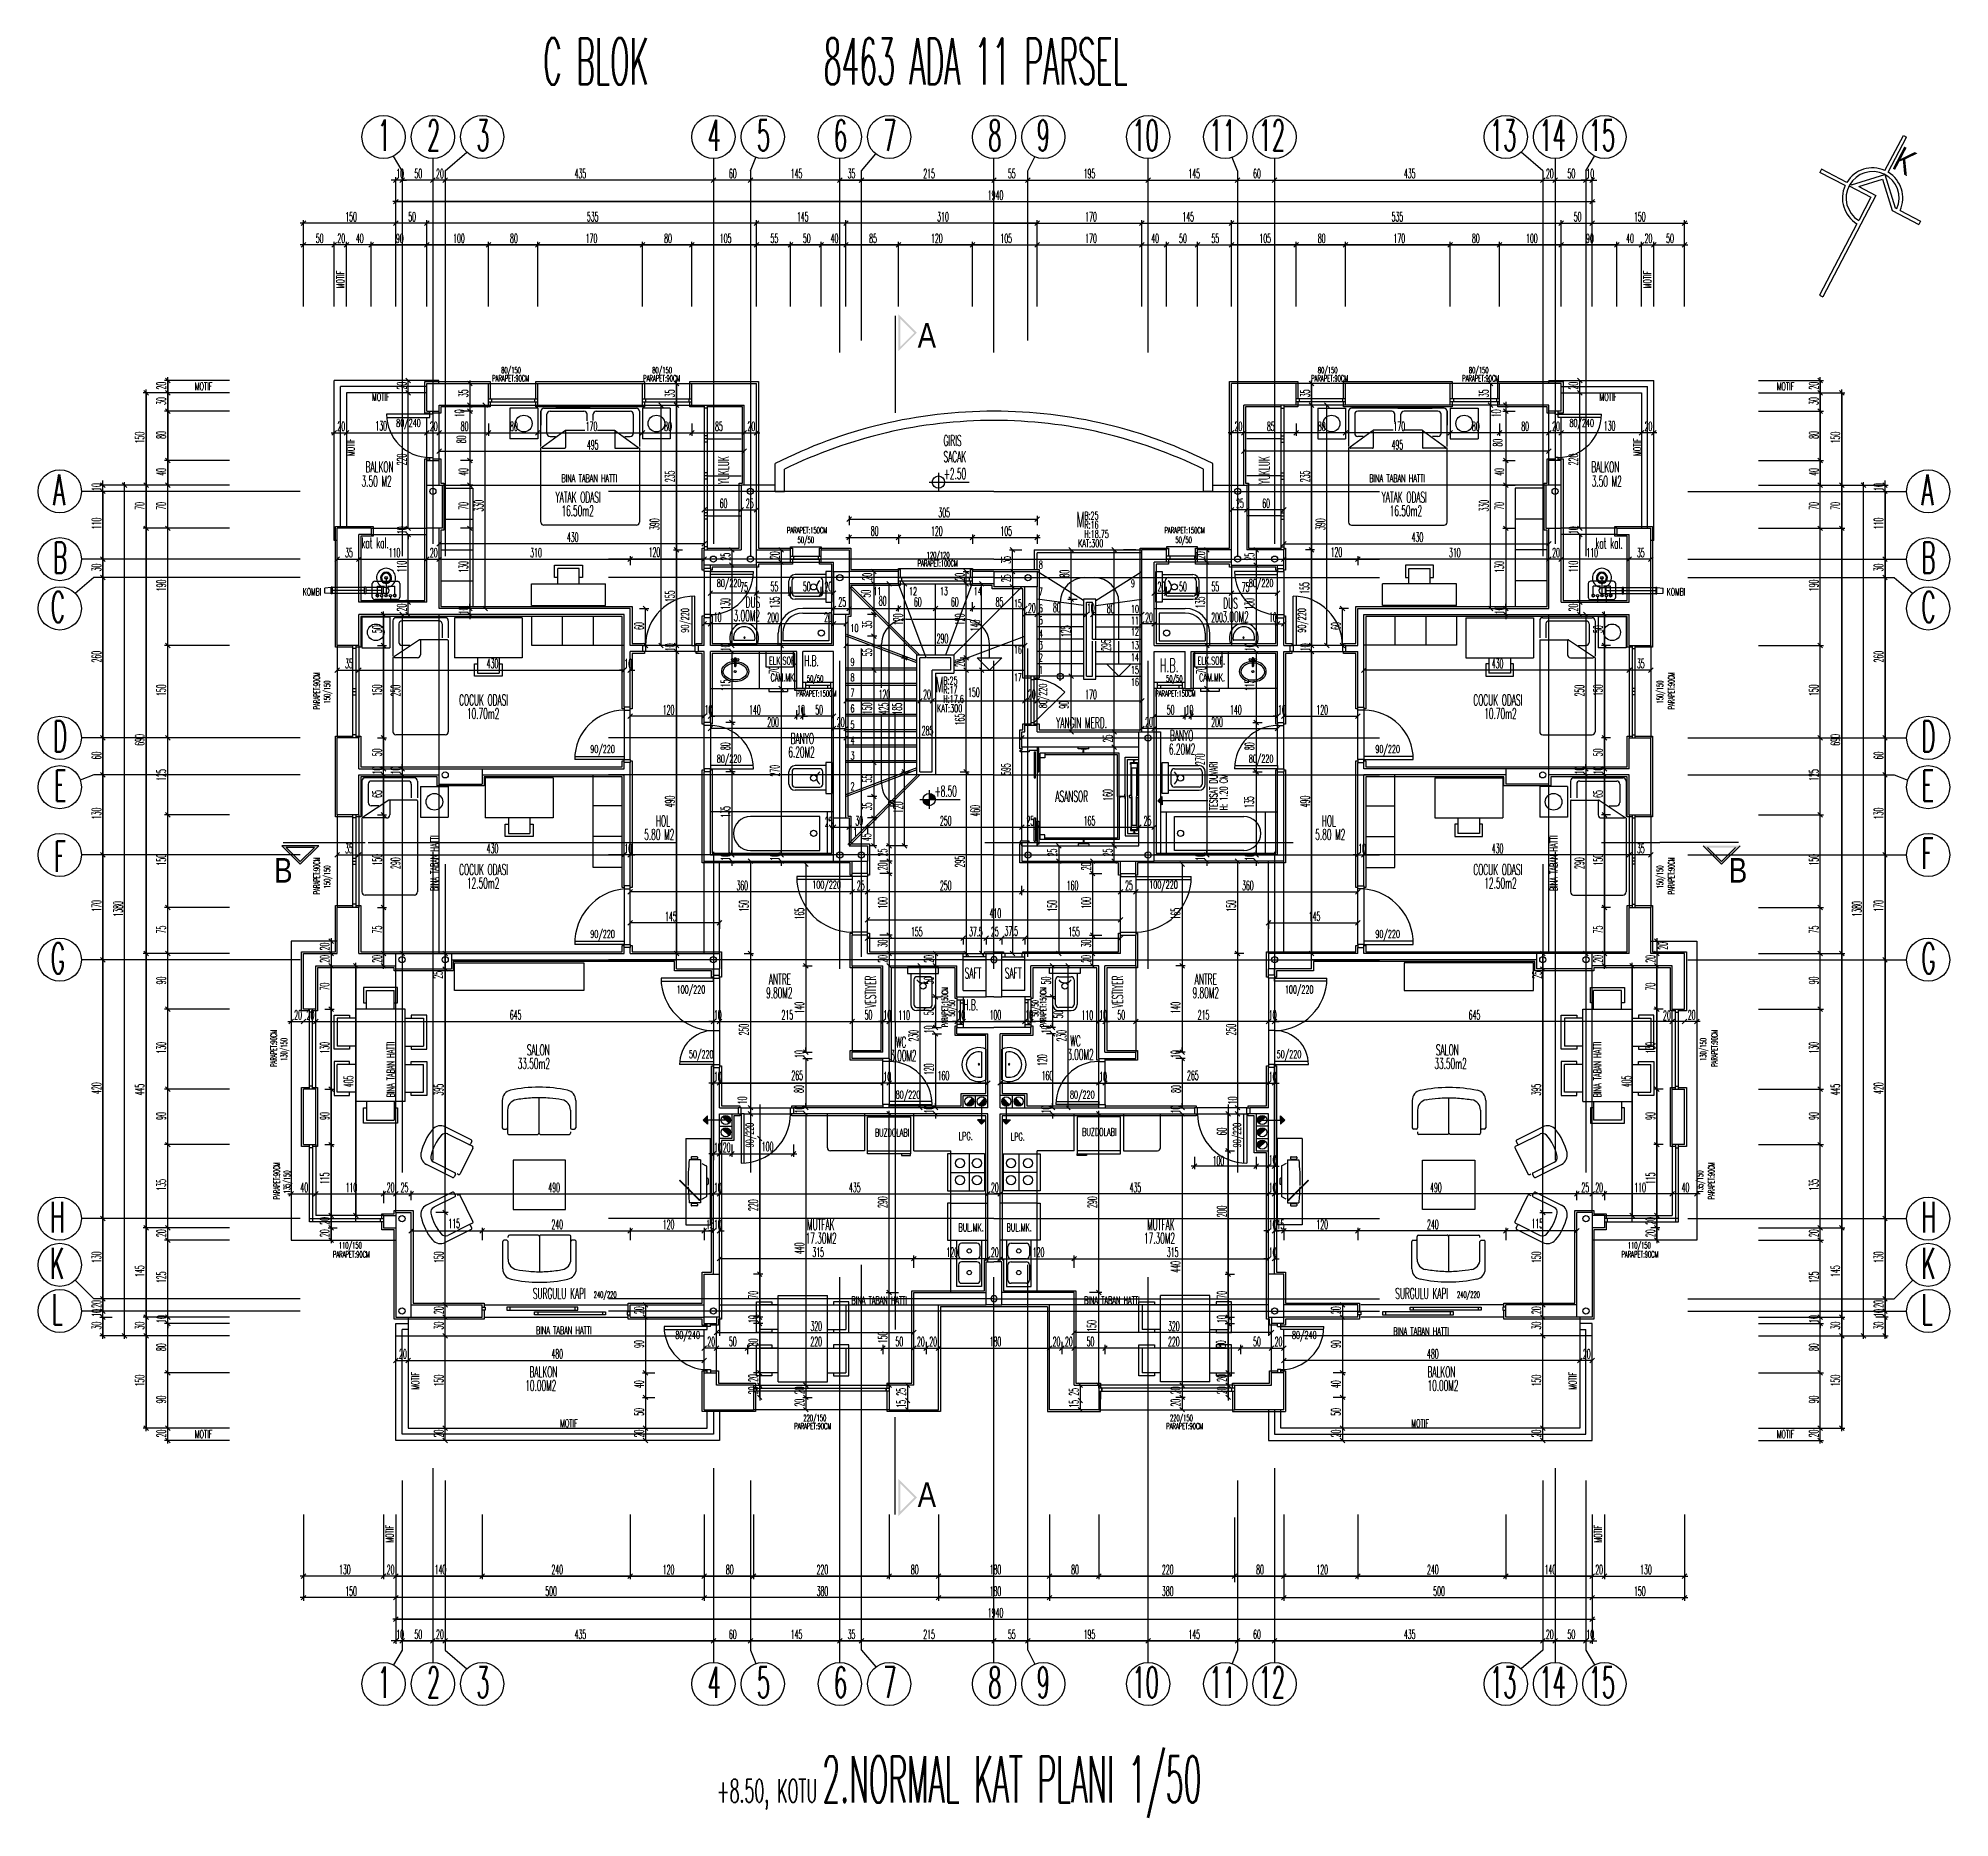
# Model space of a CAD drawing. Extents: x 78 to 306, y -397 to 18.
# Drawn here: x 273.629 to 274.249, y -396.89 to -396.313 of the extents above; entities that cross this region are included whole.
import ezdxf
from ezdxf.enums import TextEntityAlignment as Align

# ---------------------------------------------------------------- set-up
doc = ezdxf.new("R2010")
doc.units = 0
doc.header["$LTSCALE"] = 0.5
doc.header["$MEASUREMENT"] = 0
for name, pattern in [('DASHDOT2', [0.5, 0.25, -0.125, 0, -0.125]), ('DASHED', [0.75, 0.5, -0.25]), ('DOT2', [0.125, 0, -0.125])]:
    doc.linetypes.add(name, pattern=pattern)
doc.layers.get('0').update_dxf_attribs({"linetype": 'CONTINUOUS'})
for name, color, linetype in [('AKS', 5, 'DASHDOT2'), ('ASHADE', 7, 'CONTINUOUS'), ('DUVAR', 6, 'CONTINUOUS'), ('IZDUSUM', 2, 'DOT2'), ('KAPI', 1, 'CONTINUOUS'), ('KOLON', 4, 'CONTINUOUS'), ('MERDIVEN', 3, 'CONTINUOUS'), ('OLCU', 31, 'CONTINUOUS'), ('SIVA', 7, 'CONTINUOUS'), ('TARAMA', 8, 'CONTINUOUS'), ('TEFRIS', 11, 'CONTINUOUS')]:
    doc.layers.add(name, color=color, linetype=linetype)
doc.styles.add('ICMEKAN', font='romans.shx', dxfattribs={"width": 0.55, "height": 0.2})
doc.styles.add('MİMARİ YAZI', font='arial.ttf')
doc.styles.add('OLCU', font='romans.shx', dxfattribs={"width": 0.6, "height": 0.125})
doc.styles.add('OLCUIC', font='ROMANS.SHX', dxfattribs={"width": 0.4, "height": 0.15})

msp = doc.modelspace()

# ---------------------------------------------------------------- texts
at = {"layer": 'KAPI'}
for s, height, rotation, style, width, p in [('K', 0.0081, 332.47256, 'MİMARİ YAZI', 0.8, (274.22999, -396.35452)), ('MOTIF', 0.0025, 90, 'OLCU', 0.5, (273.72834, -396.39372)), ('MOTIF', 0.0025, 90, 'OLCU', 0.5, (274.15234, -396.39372)), ('MOTIF', 0.0025, 360, 'OLCU', 0.5, (273.73738, -396.43021)), ('MOTIF', 0.0025, 0, 'OLCU', 0.5, (274.13549, -396.43021)), ('80/240', 0.0025, 360, 'OLCU', 0.5, (273.74524, -396.4386)), ('80/240', 0.0025, 0, 'OLCU', 0.5, (274.12579, -396.4386)), ('MOTIF', 0.0025, 90, 'OLCU', 0.5, (273.73172, -396.44811)), ('MOTIF', 0.0025, 90, 'OLCU', 0.5, (274.14907, -396.44811)), ('BINA TABAN HATTI', 0.0025, 360, 'OLCU', 0.5, (273.79886, -396.45656)), ('BINA TABAN HATTI', 0.0025, 360, 'OLCU', 0.5, (274.06086, -396.45656)), ('B:25', 0.0025, 360, 'OLCU', 0.5, (273.96842, -396.46866)), ('R:16', 0.0025, 360, 'OLCU', 0.5, (273.96842, -396.47166)), ('KAT:300', 0.0025, 360, 'OLCU', 0.5, (273.9664, -396.47766)), ('H:18.75', 0.0025, 360, 'OLCU', 0.5, (273.96842, -396.47466)), ('8', 0.0025, 360, 'OLCU', 0.5, (273.95367, -396.48456)), ('80/220', 0.0025, 360, 'OLCU', 0.5, (273.84924, -396.4906)), ('9', 0.0025, 360, 'OLCU', 0.5, (273.98354, -396.49066)), ('80/220', 0.0025, 0, 'OLCU', 0.5, (274.02179, -396.4906)), ('11', 0.0025, 360, 'OLCU', 0.5, (273.89997, -396.4932)), ('12', 0.0025, 360, 'OLCU', 0.5, (273.91158, -396.4932)), ('13', 0.0025, 360, 'OLCU', 0.5, (273.92158, -396.4932)), ('14', 0.0025, 360, 'OLCU', 0.5, (273.93258, -396.4932)), ('15', 0.0025, 360, 'OLCU', 0.5, (273.94558, -396.4972)), ('7', 0.0025, 360, 'OLCU', 0.5, (273.95367, -396.49333)), ('90/220', 0.0025, 90, 'OLCU', 0.5, (273.84019, -396.50546)), ('5', 0.0025, 360, 'OLCU', 0.5, (273.95367, -396.50269)), ('6', 0.0025, 360, 'OLCU', 0.5, (273.95367, -396.49875)), ('10', 0.0025, 360, 'OLCU', 0.5, (273.98354, -396.49896)), ('11', 0.0025, 360, 'OLCU', 0.5, (273.98354, -396.50273)), ('90/220', 0.0025, 90, 'OLCU', 0.5, (274.04024, -396.50546)), ('10', 0.0025, 360, 'OLCU', 0.5, (273.89258, -396.5052)), ('4', 0.0025, 360, 'OLCU', 0.5, (273.95367, -396.50704)), ('3', 0.0025, 360, 'OLCU', 0.5, (273.95367, -396.51074)), ('12', 0.0025, 360, 'OLCU', 0.5, (273.98354, -396.50638)), ('13', 0.0025, 360, 'OLCU', 0.5, (273.98354, -396.51075)), ('9', 0.0025, 360, 'OLCU', 0.5, (273.89258, -396.5162)), ('16', 0.0025, 360, 'OLCU', 0.5, (273.94558, -396.5122)), ('2', 0.0025, 360, 'OLCU', 0.5, (273.95367, -396.51475)), ('14', 0.0025, 360, 'OLCU', 0.5, (273.98354, -396.5147)), ('8', 0.0025, 360, 'OLCU', 0.5, (273.89258, -396.5212)), ('B:25', 0.0025, 360, 'OLCU', 0.5, (273.92269, -396.52221)), ('17', 0.0025, 360, 'OLCU', 0.5, (273.94558, -396.5212)), ('1', 0.0025, 360, 'OLCU', 0.5, (273.95367, -396.51874)), ('15', 0.0025, 360, 'OLCU', 0.5, (273.98354, -396.51876)), ('16', 0.0025, 360, 'OLCU', 0.5, (273.98354, -396.52271)), ('7', 0.0025, 360, 'OLCU', 0.5, (273.89258, -396.5262)), ('R:17', 0.0025, 360, 'OLCU', 0.5, (273.92269, -396.52521)), ('H:17.6', 0.0025, 360, 'OLCU', 0.5, (273.92269, -396.52821)), ('80/220', 0.0025, 90, 'OLCU', 0.5, (273.95624, -396.52994)), ('6', 0.0025, 360, 'OLCU', 0.5, (273.89258, -396.53128)), ('KAT:300', 0.0025, 360, 'OLCU', 0.5, (273.92066, -396.53121)), ('5', 0.0025, 360, 'OLCU', 0.5, (273.89258, -396.53652)), ('4', 0.0025, 360, 'OLCU', 0.5, (273.89258, -396.5416)), ('90/220', 0.0025, 360, 'OLCU', 0.5, (273.80819, -396.54446)), ('80/220', 0.0025, 360, 'OLCU', 0.5, (273.84924, -396.5476)), ('3', 0.0025, 360, 'OLCU', 0.5, (273.89258, -396.54661)), ('80/220', 0.0025, 0, 'OLCU', 0.5, (274.02179, -396.5476)), ('90/220', 0.0025, 0, 'OLCU', 0.5, (274.06284, -396.54446)), ('TESISAT DUVARI', 0.0025, 90, 'OLCU', 0.5, (274.01159, -396.56307)), ('2', 0.0025, 360, 'OLCU', 0.5, (273.89258, -396.55653)), ('H: 1.20 CM', 0.0025, 90, 'OLCU', 0.5, (274.01486, -396.56307)), ('1', 0.0025, 360, 'OLCU', 0.5, (273.89351, -396.57136)), ('BINA TABAN HATTI', 0.0025, 90, 'OLCU', 0.5, (273.75891, -396.58927)), ('BINA TABAN HATTI', 0.0025, 90, 'OLCU', 0.5, (274.12188, -396.58927)), ('100/220', 0.0025, 360, 'OLCU', 0.5, (273.88019, -396.58846)), ('100/220', 0.0025, 0, 'OLCU', 0.5, (273.98947, -396.58846)), ('90/220', 0.0025, 360, 'OLCU', 0.5, (273.80819, -396.60446)), ('90/220', 0.0025, 0, 'OLCU', 0.5, (274.06284, -396.60446)), ('100/220', 0.0025, 360, 'OLCU', 0.5, (273.83619, -396.62246)), ('100/220', 0.0025, 0, 'OLCU', 0.5, (274.03347, -396.62246)), ('BINA TABAN HATTI', 0.0025, 90, 'OLCU', 0.5, (273.74467, -396.65622)), ('50/220', 0.0025, 360, 'OLCU', 0.5, (273.84019, -396.64346)), ('50/220', 0.0025, 0, 'OLCU', 0.5, (274.03084, -396.64346)), ('BINA TABAN HATTI', 0.0025, 90, 'OLCU', 0.5, (274.13612, -396.65622)), ('80/220', 0.0025, 360, 'OLCU', 0.5, (273.90724, -396.6566)), ('80/220', 0.0025, 0, 'OLCU', 0.5, (273.96379, -396.6566)), ('90/220', 0.0025, 90, 'OLCU', 0.5, (273.86119, -396.67246)), ('90/220', 0.0025, 90, 'OLCU', 0.5, (274.01924, -396.67246)), ('BINA TABAN HATTI', 0.0025, 360, 'OLCU', 0.5, (273.8929, -396.72336)), ('BINA TABAN HATTI', 0.0025, 0, 'OLCU', 0.5, (273.96836, -396.72336)), ('BINA TABAN HATTI', 0.0025, 360, 'OLCU', 0.5, (273.79058, -396.73311)), ('80/240', 0.0025, 0, 'OLCU', 0.5, (273.83579, -396.7346)), ('80/240', 0.0025, 0, 'OLCU', 0.5, (274.03579, -396.7346)), ('BINA TABAN HATTI', 0.0025, 360, 'OLCU', 0.5, (274.06863, -396.73338)), ('MOTIF', 0.0025, 90, 'OLCU', 0.5, (273.75272, -396.75111)), ('MOTIF', 0.0025, 90, 'OLCU', 0.5, (274.12807, -396.75111)), ('MOTIF', 0.0025, 360, 'OLCU', 0.5, (273.79838, -396.76321)), ('MOTIF', 0.0025, 0, 'OLCU', 0.5, (274.07449, -396.76321)), ('MOTIF', 0.0025, 90, 'OLCU', 0.5, (273.74434, -396.80072)), ('MOTIF', 0.0025, 90, 'OLCU', 0.5, (274.13634, -396.80072))]:
    msp.add_text(s, height=height, rotation=rotation, dxfattribs=dict(at, style=style, width=width)).set_placement(p)
for s, height, style, width, p in [('A', 0.008, 'MİMARİ YAZI', 0.8, (273.91439, -396.41297)), ('MOTIF', 0.0025, 'OLCU', 0.5, (273.67989, -396.42676)), ('MOTIF', 0.0025, 'OLCU', 0.5, (274.19299, -396.42676)), ('B', 0.008, 'MİMARİ YAZI', 0.8, (273.70566, -396.58653)), ('B', 0.008, 'MİMARİ YAZI', 0.8, (274.17749, -396.58653)), ('MOTIF', 0.0025, 'OLCU', 0.5, (273.67989, -396.76676)), ('MOTIF', 0.0025, 'OLCU', 0.5, (274.19299, -396.76676)), ('A', 0.008, 'MİMARİ YAZI', 0.8, (273.91439, -396.78915))]:
    msp.add_text(s, height=height, dxfattribs=dict(at, style=style, width=width)).set_placement(p)
at = {"layer": 'KAPI', "linetype": 'Continuous', "style": 'ICMEKAN', "width": 0.5}
for s, p in [('80/150', (273.77931, -396.42125)), ('80/150', (273.82831, -396.42125)), ('80/150', (274.04417, -396.42125)), ('80/150', (274.09317, -396.42125)), ('PARAPET:90CM', (273.77637, -396.4239)), ('PARAPET:90CM', (273.82537, -396.4239)), ('PARAPET:90CM', (274.04201, -396.4239)), ('PARAPET:90CM', (274.09101, -396.4239)), ('PARAPET:150CM', (273.87199, -396.47318)), ('PARAPET:150CM', (273.99444, -396.47318)), ('50/50', (273.87545, -396.47632)), ('50/50', (273.99798, -396.47632)), ('PARAPET:100CM', (273.91437, -396.4839)), ('120/120', (273.91731, -396.48125)), ('50/50', (273.87845, -396.52132)), ('50/50', (273.99498, -396.52132)), ('PARAPET:150CM', (273.87499, -396.52618)), ('PARAPET:150CM', (273.99144, -396.52618)), ('PARAPET:90CM', (273.72472, -396.70817)), ('110/150', (273.72666, -396.70525)), ('PARAPET:90CM', (274.14266, -396.70817)), ('110/150', (274.14473, -396.70525)), ('240/220', (273.80931, -396.72125)), ('240/220', (274.08931, -396.72125)), ('PARAPET:90CM', (273.87437, -396.7639)), ('220/150', (273.87731, -396.76125)), ('PARAPET:90CM', (273.99501, -396.7639)), ('220/150', (273.99622, -396.76125))]:
    msp.add_text(s, height=0.002, dxfattribs=at).set_placement(p)
for s, p in [('PARAPET:90CM', (273.72048, -396.53033)), ('PARAPET:90CM', (274.15981, -396.53033)), ('150/150', (273.72384, -396.52839)), ('150/150', (274.15616, -396.52839)), ('PARAPET:90CM', (273.72048, -396.59033)), ('150/150', (273.72384, -396.58839)), ('150/150', (274.15616, -396.58839)), ('PARAPET:90CM', (274.15981, -396.59033)), ('PARAPET:150CM', (273.92419, -396.63346)), ('50/50', (273.92648, -396.63)), ('50/50', (273.95352, -396.63)), ('PARAPET:150CM', (273.9561, -396.63346)), ('PARAPET:90CM', (273.70648, -396.64633)), ('130/150', (273.70984, -396.64439)), ('130/150', (274.17016, -396.64439)), ('PARAPET:90CM', (274.17381, -396.64633)), ('PARAPET:90CM', (273.70748, -396.68933)), ('135/150', (273.71084, -396.68739)), ('135/150', (274.16916, -396.68739)), ('PARAPET:90CM', (274.17281, -396.68933))]:
    msp.add_text(s, height=0.002, rotation=90, dxfattribs=at).set_placement(p)
at = {"layer": 'KOLON', "style": 'OLCU'}
for s, height, width, p in [('C BLOK', 0.015, 0.45, (273.79291, -396.32752)), ('8463 ADA 11 PARSEL', 0.015, 0.45, (273.88391, -396.32752)), ('1', 0.01, 0.5, (273.73925, -396.34904)), ('2', 0.01, 0.5, (273.75525, -396.34904)), ('3', 0.01, 0.5, (273.77125, -396.34904)), ('4', 0.01, 0.5, (273.84625, -396.34904)), ('5', 0.01, 0.5, (273.86225, -396.34904)), ('6', 0.01, 0.5, (273.88725, -396.34904)), ('7', 0.01, 0.5, (273.90325, -396.34904)), ('8', 0.01, 0.5, (273.93725, -396.34904)), ('9', 0.01, 0.5, (273.95299, -396.34904)), ('10', 0.01, 0.5, (273.98399, -396.34904)), ('11', 0.01, 0.5, (274.00899, -396.34904)), ('12', 0.01, 0.5, (274.02499, -396.34904)), ('13', 0.01, 0.5, (274.09999, -396.34904)), ('14', 0.01, 0.5, (274.11599, -396.34904)), ('15', 0.01, 0.5, (274.13199, -396.34904)), ('A', 0.01, 0.5, (273.63399, -396.46408)), ('A', 0.01, 0.5, (274.24001, -396.46408)), ('B', 0.01, 0.5, (273.63404, -396.48608)), ('B', 0.01, 0.5, (274.24001, -396.48608)), ('C', 0.01, 0.5, (273.63328, -396.50208)), ('C', 0.01, 0.5, (274.24001, -396.50208)), ('D', 0.01, 0.5, (273.63404, -396.54408)), ('D', 0.01, 0.5, (274.24001, -396.54408)), ('E', 0.01, 0.5, (273.63428, -396.56008)), ('E', 0.01, 0.5, (274.24001, -396.56008)), ('F', 0.01, 0.5, (273.63428, -396.58308)), ('F', 0.01, 0.5, (274.24001, -396.58208)), ('G', 0.01, 0.5, (273.63328, -396.61608)), ('G', 0.01, 0.5, (274.24001, -396.61608)), ('H', 0.01, 0.5, (273.63304, -396.70008)), ('H', 0.01, 0.5, (274.24001, -396.70008)), ('K', 0.01, 0.5, (273.63304, -396.71508)), ('K', 0.01, 0.5, (274.24001, -396.71508)), ('L', 0.01, 0.5, (273.63352, -396.73008)), ('L', 0.01, 0.5, (274.24001, -396.73008)), ('1', 0.01, 0.5, (273.73925, -396.85104)), ('2', 0.01, 0.5, (273.75525, -396.85104)), ('3', 0.01, 0.5, (273.77125, -396.85104)), ('4', 0.01, 0.5, (273.84625, -396.85104)), ('5', 0.01, 0.5, (273.86225, -396.85104)), ('6', 0.01, 0.5, (273.88725, -396.85104)), ('7', 0.01, 0.5, (273.90325, -396.85104)), ('8', 0.01, 0.5, (273.93725, -396.85104)), ('9', 0.01, 0.5, (273.95299, -396.85104)), ('10', 0.01, 0.5, (273.98399, -396.85104)), ('11', 0.01, 0.5, (274.00899, -396.85104)), ('12', 0.01, 0.5, (274.02499, -396.85104)), ('13', 0.01, 0.5, (274.09999, -396.85104)), ('14', 0.01, 0.5, (274.11599, -396.85104)), ('15', 0.01, 0.5, (274.13199, -396.85104)), (' 2.NORMAL KAT PLANI 1/50 ', 0.015, 0.45, (273.87884, -396.88499))]:
    msp.add_text(s, height=height, dxfattribs=dict(at, width=width)).set_placement(p)
at = {"layer": 'MERDIVEN', "linetype": 'ByBlock', "style": 'OLCU', "width": 0.5}
for s, height, p in [('BALKON', 0.0035, (273.73532, -396.45339)), ('BALKON', 0.0035, (274.13288, -396.45339)), ('3.50 M2', 0.0035, (273.73401, -396.45804)), ('3.50 M2', 0.0035, (274.13302, -396.45804)), ('YATAK ODASI', 0.0035, (273.79693, -396.46321)), ('16.50m2', 0.0035, (273.79886, -396.46761)), ('YATAK ODASI', 0.0035, (274.06486, -396.46321)), ('16.50m2', 0.0035, (274.06751, -396.46761)), ('kat kal.', 0.0035, (273.73398, -396.47802)), ('kat kal.', 0.0035, (274.13421, -396.47812)), ('DUS', 0.0035, (273.85858, -396.49727)), ('DUS', 0.0035, (274.0135, -396.49762)), ('3.00M2 ', 0.0035, (273.85469, -396.50167)), ('3.00M2 ', 0.0035, (274.01323, -396.50202)), ('H.B.', 0.0035, (273.87759, -396.51628)), ('H.B.', 0.0045, (273.99295, -396.51828)), ('COCUK ODASI', 0.0035, (273.76567, -396.52903)), ('COCUK ODASI', 0.0035, (274.09462, -396.52903)), ('10.70m2', 0.0035, (273.76821, -396.53343)), ('YANGIN MERD.', 0.0035, (273.95929, -396.53641)), ('10.70m2', 0.0035, (274.09817, -396.53343)), ('BANYO', 0.0035, (273.8732, -396.54153)), ('BANYO', 0.0035, (273.99622, -396.54056)), ('6.20M2', 0.0035, (273.87245, -396.54593)), ('6.20M2', 0.0035, (273.99589, -396.54496)), ('ASANSOR', 0.0035, (273.95906, -396.56028)), ('5.80 M2', 0.0035, (273.8257, -396.57268)), ('HOL', 0.0035, (273.82949, -396.56828)), ('5.80 M2', 0.0035, (274.04334, -396.57268)), ('HOL', 0.0035, (274.04547, -396.56828)), ('COCUK ODASI', 0.0035, (273.76567, -396.58403)), ('COCUK ODASI', 0.0035, (274.09462, -396.58403)), ('12.50m2', 0.0035, (273.76821, -396.58843)), ('12.50m2', 0.0035, (274.09817, -396.58843)), ('ANTRE', 0.0035, (273.86613, -396.61963)), ('SAFT', 0.0035, (273.92965, -396.61764)), ('SAFT', 0.0035, (273.94269, -396.61764)), ('ANTRE', 0.0035, (274.00424, -396.61963)), ('9.80M2', 0.0035, (273.86524, -396.62403)), ('H.B.', 0.0035, (273.92925, -396.62796)), ('9.80M2', 0.0035, (274.00355, -396.62403)), ('WC', 0.0035, (273.90734, -396.64004)), ('WC', 0.0035, (273.96391, -396.63965)), ('33.50m2', 0.0035, (273.78464, -396.64697)), ('SALON', 0.0035, (273.78764, -396.64257)), ('3.00M2', 0.0035, (273.90548, -396.64444)), ('3.00M2', 0.0035, (273.96293, -396.64405)), ('33.50m2', 0.0035, (274.08198, -396.64697)), ('SALON', 0.0035, (274.08248, -396.64257)), ('17.30M2', 0.0035, (273.87806, -396.70368)), ('MUTFAK', 0.0035, (273.87849, -396.69928)), ('17.30M2', 0.0035, (273.98781, -396.70368)), ('MUTFAK', 0.0035, (273.9888, -396.69928)), ('SURGULU KAPI', 0.0035, (273.78958, -396.7216)), ('SURGULU KAPI', 0.0035, (274.06929, -396.7216)), ('BALKON', 0.0035, (273.78848, -396.74706)), ('BALKON', 0.0035, (274.07972, -396.74706)), ('10.00M2', 0.0035, (273.78712, -396.75146)), ('10.00M2', 0.0035, (274.07975, -396.75146)), ('+8.50, KOTU', 0.0075, (273.84921, -396.885))]:
    msp.add_text(s, height=height, dxfattribs=at).set_placement(p)
for s, p in [('YUKLUK', (273.85316, -396.45724)), ('YUKLUK', (274.02851, -396.45724)), ('VESTIYER', (273.90082, -396.62715)), ('VESTIYER', (273.98097, -396.62715))]:
    msp.add_text(s, height=0.0035, rotation=90, dxfattribs=at).set_placement(p)
at = {"layer": 'MERDIVEN', "style": 'OLCU', "width": 0.5}
for s, height, p in [('M', 0.005, (273.96592, -396.47118)), ('M', 0.005, (273.92019, -396.52473)), ('+8.50', 0.0035, (273.9199, -396.55859))]:
    msp.add_text(s, height=height, dxfattribs=at).set_placement(p)
at = {"layer": 'OLCU', "style": 'OLCUIC', "width": 0.4}
for s, p in [('10', (273.74529, -396.35796)), ('50', (273.75117, -396.35796)), ('20', (273.75817, -396.35796)), ('435', (273.8031, -396.35796)), ('60', (273.85317, -396.35796)), ('145', (273.87322, -396.35796)), ('35', (273.89167, -396.35796)), ('215', (273.91622, -396.35796)), ('55', (273.94367, -396.35796)), ('195', (273.96822, -396.35796)), ('145', (274.00222, -396.35796)), ('60', (274.02317, -396.35796)), ('435', (274.0721, -396.35796)), ('20', (274.11817, -396.35796)), ('50', (274.12517, -396.35796)), ('10', (274.13129, -396.35796)), ('1940', (273.93714, -396.36496)), ('150', (273.72872, -396.37196)), ('50', (273.74917, -396.37196)), ('535', (273.8071, -396.37196)), ('145', (273.87522, -396.37196)), ('310', (273.92072, -396.37196)), ('170', (273.96872, -396.37196)), ('145', (274.00022, -396.37196)), ('535', (274.0681, -396.37196)), ('50', (274.12717, -396.37196)), ('150', (274.14672, -396.37196)), ('50', (273.71917, -396.37896)), ('20', (273.72617, -396.37896)), ('40', (273.73217, -396.37896)), ('90', (273.74517, -396.37896)), ('100', (273.76372, -396.37896)), ('80', (273.78217, -396.37896)), ('170', (273.80672, -396.37896)), ('80', (273.83217, -396.37896)), ('105', (273.85022, -396.37896)), ('55', (273.86667, -396.37896)), ('50', (273.87717, -396.37896)), ('40', (273.88617, -396.37896)), ('85', (273.89867, -396.37896)), ('120', (273.91872, -396.37896)), ('105', (273.94122, -396.37896)), ('170', (273.96872, -396.37896)), ('40', (273.99017, -396.37896)), ('50', (273.99917, -396.37896)), ('55', (274.00967, -396.37896)), ('105', (274.02522, -396.37896)), ('80', (274.04417, -396.37896)), ('170', (274.06872, -396.37896)), ('80', (274.09417, -396.37896)), ('100', (274.11172, -396.37896)), ('90', (274.13117, -396.37896)), ('40', (274.14417, -396.37896)), ('20', (274.15017, -396.37896)), ('50', (274.15717, -396.37896)), ('20', (273.72617, -396.43996)), ('130', (273.7385, -396.4398)), ('20', (273.75617, -396.43996)), ('80', (273.76617, -396.43996)), ('80', (273.78217, -396.43996)), ('170', (273.80672, -396.43996)), ('80', (273.83217, -396.43996)), ('85', (273.84867, -396.43996)), ('20', (273.85917, -396.43996)), ('20', (274.01717, -396.43996)), ('85', (274.02767, -396.43996)), ('80', (274.04417, -396.43996)), ('170', (274.06872, -396.43996)), ('80', (274.09417, -396.43996)), ('80', (274.11017, -396.43996)), ('20', (274.12017, -396.43996)), ('130', (274.13693, -396.4398)), ('20', (274.15017, -396.43996)), ('495', (273.8071, -396.44596)), ('495', (274.0681, -396.44596)), ('60', (273.85017, -396.46496)), ('25', (273.85867, -396.46496)), ('305', (273.9211, -396.46796)), ('25', (274.01767, -396.46496)), ('60', (274.02617, -396.46496)), ('80', (273.89917, -396.47396)), ('120', (273.91872, -396.47396)), ('105', (273.94122, -396.47396)), ('430', (273.8006, -396.47596)), ('430', (274.0746, -396.47596)), ('35', (273.72867, -396.48096)), ('110', (273.74283, -396.48096)), ('20', (273.75617, -396.48096)), ('310', (273.78872, -396.48096)), ('120', (273.82712, -396.48076)), ('120', (274.04831, -396.48076)), ('310', (274.08672, -396.48096)), ('20', (274.12017, -396.48096)), ('110', (274.13128, -396.48097)), ('35', (274.14767, -396.48096)), ('75', (273.85686, -396.49214)), ('55', (273.86667, -396.49196)), ('50', (273.87717, -396.49196)), ('20', (273.88417, -396.49196)), ('20', (273.99217, -396.49196)), ('50', (273.99917, -396.49196)), ('55', (274.00967, -396.49196)), ('75', (274.01949, -396.49214)), ('25', (273.88867, -396.49696)), ('80', (273.90175, -396.4966)), ('60', (273.91317, -396.49696)), ('60', (273.92517, -396.49696)), ('85', (273.93967, -396.49696)), ('20', (273.95017, -396.49896)), ('80', (273.95825, -396.49876)), ('10', (273.96929, -396.49896)), ('80', (273.97573, -396.49905)), ('10', (273.84824, -396.50193)), ('200', (273.8656, -396.50196)), ('20', (273.88404, -396.50192)), ('20', (273.98817, -396.50196)), ('200', (274.0096, -396.50196)), ('10', (274.02833, -396.50193)), ('290', (273.92054, -396.50881)), ('35', (273.72867, -396.51696)), ('430', (273.7746, -396.51696)), ('10', (273.81929, -396.51696)), ('430', (274.1006, -396.51696)), ('35', (274.14767, -396.51696)), ('120', (273.90172, -396.52696)), ('20', (273.91617, -396.52696)), ('150', (273.93075, -396.52627)), ('20', (273.95017, -396.52696)), ('170', (273.96872, -396.52696)), ('120', (273.83172, -396.53196)), ('10', (273.84529, -396.53196)), ('140', (273.85972, -396.53196)), ('200', (273.8656, -396.53596)), ('10', (273.87529, -396.53196)), ('50', (273.88117, -396.53196)), ('20', (273.88817, -396.53596)), ('20', (273.98817, -396.53596)), ('50', (273.99517, -396.53196)), ('10', (274.00129, -396.53196)), ('200', (274.0096, -396.53596)), ('140', (274.01572, -396.53196)), ('10', (274.03129, -396.53196)), ('120', (274.04372, -396.53196)), ('285', (273.91571, -396.53871)), ('25', (273.88432, -396.5683)), ('30', (273.89417, -396.56796)), ('250', (273.9216, -396.56796)), ('25', (273.94967, -396.56796)), ('165', (273.96822, -396.56796)), ('25', (273.98767, -396.56796)), ('35', (273.72867, -396.57696)), ('430', (273.7746, -396.57696)), ('10', (273.81929, -396.57696)), ('10', (274.05729, -396.57696)), ('430', (274.1006, -396.57696)), ('35', (274.14767, -396.57696)), ('360', (273.8556, -396.58896)), ('25', (273.89467, -396.58896)), ('250', (273.9216, -396.58896)), ('160', (273.96272, -396.58896)), ('25', (273.98167, -396.58896)), ('360', (274.0196, -396.58896)), ('410', (273.93772, -396.59796)), ('145', (273.83244, -396.59903)), ('155', (273.91222, -396.60396)), ('37.5', (273.93107, -396.60396)), ('25', (273.93817, -396.60396)), ('37.5', (273.94255, -396.60375)), ('155', (273.96322, -396.60396)), ('145', (274.04122, -396.59896)), ('20', (273.71217, -396.63096)), ('20', (273.71617, -396.63096)), ('645', (273.7821, -396.63096)), ('10', (273.84829, -396.63096)), ('215', (273.87022, -396.63096)), ('50', (273.89717, -396.63096)), ('10', (273.90329, -396.63096)), ('110', (273.90813, -396.63105)), ('10', (273.92729, -396.63096)), ('100', (273.93772, -396.63096)), ('10', (273.94929, -396.63096)), ('110', (273.96753, -396.63105)), ('10', (273.97329, -396.63096)), ('50', (273.97917, -396.63096)), ('215', (274.00522, -396.63096)), ('10', (274.02829, -396.63096)), ('645', (274.0931, -396.63096)), ('20', (274.15614, -396.63112)), ('20', (274.16417, -396.63096)), ('10', (273.84829, -396.65096)), ('265', (273.87343, -396.65058)), ('10', (273.90329, -396.65096)), ('160', (273.92086, -396.65067)), ('160', (273.95457, -396.65067)), ('10', (273.97329, -396.65096)), ('265', (274.00177, -396.65058)), ('10', (274.02829, -396.65096)), ('10', (273.84829, -396.67396)), ('20', (273.85117, -396.67396)), ('100', (273.86384, -396.67367)), ('100', (274.01003, -396.67828)), ('10', (274.02829, -396.67796)), ('40', (273.71417, -396.68696)), ('110', (273.72883, -396.68696)), ('20', (273.74217, -396.68696)), ('25', (273.74667, -396.68696)), ('490', (273.7946, -396.68696)), ('10', (273.84829, -396.68696)), ('435', (273.8921, -396.68696)), ('20', (273.93817, -396.68696)), ('435', (273.9831, -396.68696)), ('10', (274.02829, -396.68696)), ('490', (274.0806, -396.68696)), ('25', (274.12967, -396.68696)), ('20', (274.13417, -396.68696)), ('110', (274.14683, -396.68696)), ('40', (274.16217, -396.68696)), ('115', (273.76217, -396.69863)), ('240', (273.7956, -396.69896)), ('120', (273.83172, -396.69896)), ('15', (273.84579, -396.69896)), ('10', (273.84829, -396.69896)), ('10', (274.02829, -396.69896)), ('15', (274.03079, -396.69896)), ('120', (274.04372, -396.69896)), ('240', (274.0796, -396.69896)), ('115', (274.11349, -396.69863)), ('315', (273.88022, -396.70796)), ('120', (273.92372, -396.70796)), ('20', (273.93817, -396.70796)), ('120', (273.95172, -396.70796)), ('315', (273.99522, -396.70796)), ('10', (274.02829, -396.70796)), ('320', (273.8796, -396.73196)), ('320', (273.9956, -396.73196)), ('20', (273.74617, -396.74096)), ('480', (273.7956, -396.74096)), ('20', (273.84617, -396.73696)), ('50', (273.85317, -396.73696)), ('220', (273.8796, -396.73696)), ('50', (273.90717, -396.73696)), ('20', (273.91417, -396.73696)), ('20', (273.91817, -396.73696)), ('180', (273.93772, -396.73696)), ('20', (273.95817, -396.73696)), ('20', (273.96217, -396.73696)), ('50', (273.96917, -396.73696)), ('220', (273.9956, -396.73696)), ('50', (274.02317, -396.73696)), ('20', (274.03017, -396.73696)), ('480', (274.0796, -396.74096)), ('20', (274.13017, -396.74096)), ('130', (273.72672, -396.81096)), ('20', (273.74217, -396.81096)), ('140', (273.75772, -396.81096)), ('240', (273.7956, -396.81096)), ('120', (273.83172, -396.81096)), ('80', (273.85217, -396.81096)), ('220', (273.8816, -396.81096)), ('80', (273.91217, -396.81096)), ('180', (273.93772, -396.81096)), ('80', (273.96417, -396.81096)), ('220', (273.9936, -396.81096)), ('80', (274.02417, -396.81096)), ('120', (274.04372, -396.81096)), ('240', (274.0796, -396.81096)), ('140', (274.11772, -396.81096)), ('20', (274.13417, -396.81096)), ('130', (274.14872, -396.81096)), ('150', (273.72872, -396.81796)), ('500', (273.7936, -396.81796)), ('380', (273.8816, -396.81796)), ('180', (273.93772, -396.81796)), ('380', (273.9936, -396.81796)), ('500', (274.0816, -396.81796)), ('150', (274.14672, -396.81796)), ('1940', (273.93714, -396.82496)), ('10', (273.74529, -396.83196)), ('50', (273.75117, -396.83196)), ('20', (273.75817, -396.83196)), ('435', (273.8031, -396.83196)), ('60', (273.85317, -396.83196)), ('145', (273.87322, -396.83196)), ('35', (273.89167, -396.83196)), ('215', (273.91622, -396.83196)), ('55', (273.94367, -396.83196)), ('195', (273.96822, -396.83196)), ('145', (274.00222, -396.83196)), ('60', (274.02317, -396.83196)), ('435', (274.0721, -396.83196)), ('20', (274.11817, -396.83196)), ('50', (274.12517, -396.83196)), ('10', (274.13129, -396.83196))]:
    msp.add_text(s, height=0.003, dxfattribs=at).set_placement(p)
for s, p in [('20', (273.67054, -396.42653)), ('20', (273.74854, -396.42653)), ('35', (273.76854, -396.42903)), ('35', (273.83554, -396.42903)), ('35', (274.04154, -396.42903)), ('35', (274.09954, -396.42903)), ('20', (274.12854, -396.42653)), ('20', (274.20654, -396.42653)), ('30', (273.67054, -396.43153)), ('10', (273.7673, -396.43549)), ('10', (274.10354, -396.43549)), ('30', (274.20654, -396.43153)), ('150', (273.66354, -396.44399)), ('80', (273.67054, -396.44253)), ('80', (273.76787, -396.44395)), ('80', (274.10401, -396.44503)), ('80', (274.20654, -396.44253)), ('150', (274.21354, -396.44399)), ('40', (273.67054, -396.45453)), ('220', (273.74854, -396.4511)), ('40', (273.76854, -396.45453)), ('40', (274.10454, -396.45453)), ('220', (274.12854, -396.4511)), ('40', (274.20654, -396.45453)), ('10', (273.64954, -396.45942)), ('235', (273.83554, -396.4566)), ('235', (274.04154, -396.4566)), ('10', (274.22754, -396.45942)), ('70', (273.66354, -396.46553)), ('70', (273.67054, -396.46553)), ('70', (273.76854, -396.46553)), ('330', (273.77354, -396.4661)), ('330', (274.09954, -396.4661)), ('70', (274.10454, -396.46553)), ('70', (274.20654, -396.46553)), ('70', (274.21354, -396.46553)), ('110', (273.64954, -396.47187)), ('390', (273.83054, -396.4721)), ('390', (274.04654, -396.4721)), ('110', (274.22754, -396.47187)), ('10', (273.74854, -396.47342)), ('10', (274.12854, -396.47342)), ('30', (273.64954, -396.48553)), ('110', (273.74854, -396.48587)), ('130', (273.76854, -396.48599)), ('25', (273.85354, -396.48203)), ('20', (273.86954, -396.48153)), ('35', (273.94454, -396.48303)), ('20', (274.00754, -396.48153)), ('25', (274.02354, -396.48203)), ('130', (274.10454, -396.48599)), ('110', (274.12854, -396.48587)), ('30', (274.22754, -396.48553)), ('190', (273.67054, -396.49199)), ('20', (273.89954, -396.48853)), ('20', (273.92954, -396.48853)), ('25', (273.94454, -396.48903)), ('80', (273.96354, -396.48753)), ('155', (274.04132, -396.49282)), ('190', (274.20654, -396.49199)), ('155', (273.83554, -396.49549)), ('130', (273.85354, -396.49799)), ('135', (273.86954, -396.49749)), ('50', (273.89907, -396.49402)), ('135', (274.00754, -396.49749)), ('130', (274.02354, -396.49799)), ('20', (273.74854, -396.49853)), ('10', (273.76854, -396.49942)), ('35', (273.89954, -396.50403)), ('120', (273.90954, -396.50299)), ('120', (273.92954, -396.50299)), ('140', (273.93454, -396.50499)), ('10', (274.10454, -396.49942)), ('20', (274.12854, -396.49853)), ('50', (273.74054, -396.50553)), ('60', (273.82554, -396.50453)), ('125', (273.96391, -396.50683)), ('295', (273.97703, -396.51135)), ('60', (274.05154, -396.50453)), ('50', (274.13654, -396.50553)), ('260', (273.64954, -396.5151)), ('10', (273.83554, -396.51142)), ('10', (273.85354, -396.51142)), ('55', (273.89954, -396.51303)), ('20', (273.92954, -396.51653)), ('10', (274.02354, -396.51142)), ('10', (274.04154, -396.51142)), ('260', (274.22754, -396.5151)), ('70', (273.86922, -396.51882)), ('70', (274.00787, -396.51882)), ('150', (273.67054, -396.52599)), ('150', (273.74054, -396.52599)), ('250', (273.74654, -396.5261)), ('115', (273.85354, -396.52437)), ('115', (274.02354, -396.52437)), ('250', (274.13054, -396.5261)), ('150', (274.13654, -396.52599)), ('150', (274.20654, -396.52599)), ('150', (273.89947, -396.53187)), ('425', (273.90481, -396.53193)), ('185', (273.90924, -396.53197)), ('165', (273.92954, -396.53549)), ('90', (273.96332, -396.5301)), ('690', (273.66354, -396.5421)), ('25', (273.97754, -396.54103)), ('690', (274.21354, -396.5421)), ('60', (273.64954, -396.54653)), ('50', (273.74054, -396.54553)), ('80', (273.85354, -396.54353)), ('270', (274.00747, -396.5484)), ('80', (274.02354, -396.54353)), ('50', (274.13654, -396.54553)), ('60', (274.22754, -396.54653)), ('125', (273.67054, -396.55349)), ('10', (273.74054, -396.55142)), ('10', (273.74654, -396.55142)), ('270', (273.86954, -396.5521)), ('595', (273.94454, -396.5516)), ('10', (274.13054, -396.55142)), ('10', (274.13654, -396.55142)), ('125', (274.20654, -396.55349)), ('65', (273.74054, -396.55903)), ('55', (273.89954, -396.55403)), ('160', (273.97754, -396.55999)), ('65', (274.13654, -396.55903)), ('130', (273.64954, -396.56599)), ('490', (273.83554, -396.5621)), ('135', (273.85354, -396.56549)), ('35', (273.89954, -396.56303)), ('120', (273.90954, -396.56399)), ('460', (273.93454, -396.5651)), ('135', (274.0234, -396.56228)), ('490', (274.04154, -396.5621)), ('490', (274.04154, -396.5621)), ('130', (274.22754, -396.56599)), ('45', (273.8993, -396.57304)), ('25', (273.90454, -396.57803)), ('25', (273.95954, -396.57803)), ('25', (273.97754, -396.57803)), ('150', (273.67054, -396.58099)), ('150', (273.74054, -396.58099)), ('290', (273.74654, -396.5821)), ('10', (273.85354, -396.57942)), ('10', (273.86954, -396.57942)), ('20', (273.90454, -396.58253)), ('295', (273.92954, -396.5816)), ('20', (273.97054, -396.58253)), ('10', (274.00754, -396.57942)), ('10', (274.00754, -396.57942)), ('10', (274.02354, -396.57942)), ('10', (274.02354, -396.57942)), ('290', (274.13054, -396.5821)), ('150', (274.13654, -396.58099)), ('150', (274.20654, -396.58099)), ('170', (273.64954, -396.59599)), ('1380', (273.65654, -396.59756)), ('150', (273.85954, -396.59599)), ('100', (273.90454, -396.59499)), ('150', (273.95954, -396.59599)), ('100', (273.97054, -396.59499)), ('150', (274.01754, -396.59599)), ('1380', (274.22054, -396.59756)), ('170', (274.22754, -396.59599)), ('75', (273.67054, -396.60303)), ('75', (273.74054, -396.60303)), ('165', (273.87754, -396.59849)), ('165', (273.99954, -396.59849)), ('75', (274.13654, -396.60303)), ('75', (274.20654, -396.60303)), ('20', (273.72354, -396.60853)), ('30', (273.90454, -396.60753)), ('30', (273.97054, -396.60753)), ('20', (274.15755, -396.60832)), ('20', (273.72354, -396.61253)), ('20', (273.74054, -396.61253)), ('20', (273.90454, -396.61253)), ('20', (273.91954, -396.61253)), ('20', (273.97054, -396.61253)), ('20', (274.13654, -396.61253)), ('20', (274.15354, -396.61253)), ('90', (273.67054, -396.61953)), ('70', (273.72354, -396.62153)), ('25', (273.7603, -396.61771)), ('50', (273.91954, -396.61953)), ('50', (273.95754, -396.61953)), ('25', (274.11679, -396.61771)), ('70', (274.15354, -396.62153)), ('90', (274.20654, -396.61953)), ('140', (273.87754, -396.62899)), ('140', (273.99954, -396.62899)), ('50', (273.91954, -396.62953)), ('50', (273.9615, -396.6306)), ('250', (273.85954, -396.6361)), ('230', (273.91454, -396.6381)), ('10', (273.91954, -396.63542)), ('10', (273.95754, -396.63542)), ('230', (273.96254, -396.6381)), ('250', (274.01754, -396.6361)), ('130', (273.67054, -396.64199)), ('130', (273.72354, -396.64199)), ('10', (273.87754, -396.64342)), ('120', (273.95628, -396.64603)), ('10', (273.99954, -396.64342)), ('130', (274.15354, -396.64199)), ('130', (274.20654, -396.64199)), ('405', (273.7313, -396.65293)), ('120', (273.91954, -396.64899)), ('405', (274.14579, -396.65293)), ('420', (273.64954, -396.6551)), ('445', (273.66354, -396.6556)), ('395', (273.76054, -396.6556)), ('10', (273.85901, -396.65845)), ('80', (273.87737, -396.65478)), ('80', (273.99972, -396.65478)), ('10', (274.01807, -396.65845)), ('395', (274.11654, -396.6556)), ('445', (274.21354, -396.6556)), ('420', (274.22754, -396.6551)), ('90', (273.67054, -396.66353)), ('90', (273.72354, -396.66353)), ('10', (273.87754, -396.66142)), ('10', (273.91954, -396.66142)), ('10', (273.95754, -396.66142)), ('10', (273.99954, -396.66142)), ('90', (274.15354, -396.66353)), ('90', (274.20654, -396.66353)), ('60', (274.01454, -396.66853)), ('115', (273.72354, -396.68437)), ('115', (274.15354, -396.68437)), ('135', (273.67054, -396.68649)), ('135', (274.20654, -396.68649)), ('220', (273.86254, -396.6931)), ('290', (273.90454, -396.6921)), ('290', (273.97254, -396.6921)), ('200', (274.01454, -396.6951)), ('20', (273.67054, -396.70153)), ('20', (273.72354, -396.69753)), ('20', (273.72354, -396.70153)), ('20', (274.15354, -396.69753)), ('20', (274.15354, -396.70153)), ('20', (274.20654, -396.70153)), ('440', (273.87754, -396.7071)), ('130', (273.64954, -396.70999)), ('145', (273.66354, -396.71449)), ('150', (273.76054, -396.70999)), ('440', (273.99954, -396.7131)), ('150', (274.11654, -396.70999)), ('145', (274.21354, -396.71449)), ('130', (274.22754, -396.70999)), ('125', (273.67054, -396.71649)), ('125', (274.20654, -396.71649)), ('20', (273.64954, -396.72453)), ('10', (273.64954, -396.72742)), ('20', (273.76054, -396.72653)), ('20', (273.82554, -396.72653)), ('70', (273.86254, -396.72153)), ('70', (274.01454, -396.72153)), ('20', (274.05154, -396.72653)), ('20', (274.11654, -396.72653)), ('20', (274.22754, -396.72453)), ('10', (274.22754, -396.72742)), ('30', (273.64954, -396.73153)), ('30', (273.66354, -396.73153)), ('10', (273.67054, -396.72942)), ('30', (273.76054, -396.73153)), ('10', (273.86254, -396.72942)), ('150', (273.97232, -396.73225)), ('10', (274.01454, -396.72942)), ('30', (274.11654, -396.73153)), ('10', (274.20654, -396.72942)), ('30', (274.21354, -396.73153)), ('30', (274.22754, -396.73153)), ('80', (273.67054, -396.73853)), ('90', (273.82554, -396.73753)), ('80', (273.86258, -396.73698)), ('150', (273.90454, -396.73599)), ('80', (274.01425, -396.73754)), ('90', (274.05154, -396.73753)), ('80', (274.20654, -396.73853)), ('150', (273.66354, -396.74999)), ('150', (273.76054, -396.74999)), ('40', (273.82554, -396.75053)), ('20', (273.86254, -396.74853)), ('20', (274.01454, -396.74853)), ('40', (274.05154, -396.75053)), ('150', (274.11654, -396.74999)), ('150', (274.21354, -396.74999)), ('90', (273.67054, -396.75553)), ('20', (273.86254, -396.75253)), ('20', (273.87754, -396.75253)), ('20', (273.87754, -396.75653)), ('25', (273.91054, -396.75303)), ('15', (273.91054, -396.75692)), ('25', (273.96654, -396.75303)), ('15', (273.96654, -396.75692)), ('20', (273.99954, -396.75253)), ('20', (273.99954, -396.75653)), ('20', (274.01454, -396.75253)), ('90', (274.20654, -396.75553)), ('50', (273.82554, -396.75953)), ('50', (274.05154, -396.75953)), ('20', (273.67054, -396.76653)), ('20', (273.76054, -396.76653)), ('20', (273.82554, -396.76653)), ('20', (274.05154, -396.76653)), ('20', (274.11654, -396.76653)), ('20', (274.20654, -396.76653))]:
    msp.add_text(s, height=0.003, rotation=90, dxfattribs=at).set_placement(p)
at = {"layer": 'TARAMA', "style": 'OLCU', "width": 0.5}
for s, p in [('GIRIS', (273.92277, -396.44482)), ('SACAK', (273.92277, -396.45004)), ('+2.50', (273.9229, -396.45559))]:
    msp.add_text(s, height=0.0035, dxfattribs=at).set_placement(p)
at = {"layer": 'TEFRIS', "ltscale": 1.4, "style": 'OLCU', "width": 0.5}
for p in [(273.71792, -396.49213), (274.16036, -396.49213)]:
    msp.add_text('KOMBI', height=0.0024, dxfattribs=at).set_placement(p, align=Align.MIDDLE)
at = {"layer": 'TEFRIS', "style": 'OLCU', "width": 0.5}
for s, p in [('ELK.SOF.', (273.86616, -396.51579)), ('ELK.SOF.', (274.00516, -396.51579)), ('CAM.MK.', (273.86668, -396.52122)), ('CAM.MK.', (274.00568, -396.52122))]:
    msp.add_text(s, height=0.0025, rotation=360, dxfattribs=at).set_placement(p)
for s, p in [('BUZDOLABI', (273.90052, -396.66891)), ('LPG.', (273.92771, -396.67005)), ('LPG.', (273.94461, -396.67026)), ('BUZDOLABI', (273.96774, -396.66869)), ('BUL.MK.', (273.92762, -396.69969)), ('BUL.MK.', (273.94322, -396.69969))]:
    msp.add_text(s, height=0.0025, dxfattribs=at).set_placement(p)

# ---------------------------------------------------------------- hatches: boundary and pattern name
at = {"layer": 'KAPI'}
h = msp.add_hatch(color=256, dxfattribs=at)
h.paths.add_polyline_path([(273.90814, -396.41408), (273.90814, -396.40208), (273.91414, -396.40808)])
h.paths.add_polyline_path([(273.90874, -396.41264), (273.9133, -396.40808), (273.90874, -396.40353)], flags=16)
at = {"layer": 'KAPI', "ltscale": 1.4}
for points in [[(273.99366, -396.56134), (273.99366, -396.55998), (273.99366, -396.55862), (273.99233, -396.55998)], [(273.84618, -396.66492), (273.84618, -396.66356), (273.84618, -396.6622), (273.84485, -396.66356)], [(273.9365, -396.66353), (273.93514, -396.66353), (273.93379, -396.66353), (273.93514, -396.66486)], [(273.94179, -396.66353), (273.94314, -396.66353), (273.9445, -396.66353), (273.94314, -396.66486)], [(274.03211, -396.66492), (274.03211, -396.66356), (274.03211, -396.6622), (274.03344, -396.66356)]]:
    msp.add_hatch(color=256, dxfattribs=at).paths.add_polyline_path(points)
at = {"layer": 'KAPI'}
h = msp.add_hatch(color=256, dxfattribs=at)
h.paths.add_polyline_path([(273.72014, -396.57456), (273.70814, -396.57456), (273.71414, -396.58056)])
h.paths.add_polyline_path([(273.7187, -396.57516), (273.71414, -396.57971), (273.70959, -396.57516)], flags=16)
h = msp.add_hatch(color=256, dxfattribs=at)
h.paths.add_polyline_path([(274.16914, -396.57456), (274.18114, -396.57456), (274.17514, -396.58056)])
h.paths.add_polyline_path([(274.17059, -396.57516), (274.17514, -396.57971), (274.1797, -396.57516)], flags=16)
h = msp.add_hatch(color=256, dxfattribs=at)
h.paths.add_polyline_path([(273.90814, -396.78004), (273.90814, -396.79204), (273.91414, -396.78604)])
h.paths.add_polyline_path([(273.90874, -396.78148), (273.9133, -396.78604), (273.90874, -396.79059)], flags=16)
at = {"layer": 'MERDIVEN'}
h = msp.add_hatch(color=256, dxfattribs=at)
h.paths.add_polyline_path([(273.91814, -396.55756), (273.91814, -396.55956), (273.92014, -396.55956, 0.414214)])
h.paths.add_polyline_path([(273.91814, -396.56156), (273.91814, -396.55956), (273.91614, -396.55956, 0.414214)])
for points in [[(273.93008, -396.65859), (273.9322, -396.65647, -0.198912), (273.93264, -396.65753, -0.668179)], [(273.93408, -396.65859), (273.9362, -396.65647, -0.198912), (273.93664, -396.65753, -0.668179)], [(273.9442, -396.65859), (273.94208, -396.65647, 0.198912), (273.94164, -396.65753, 0.668179)], [(273.9482, -396.65859), (273.94608, -396.65647, 0.198912), (273.94564, -396.65753, 0.668179)], [(273.8532, -396.66462), (273.85108, -396.6625, -0.198912), (273.85214, -396.66206, -0.668179)], [(274.02508, -396.66462), (274.0272, -396.6625, 0.198912), (274.02614, -396.66206, 0.668179)], [(273.8532, -396.66862), (273.85108, -396.6665, -0.198912), (273.85214, -396.66606, -0.668179)], [(274.02508, -396.66862), (274.0272, -396.6665, 0.198912), (274.02614, -396.66606, 0.668179)], [(274.02508, -396.67262), (274.0272, -396.6705, 0.198912), (274.02614, -396.67006, 0.668179)]]:
    msp.add_hatch(color=256, dxfattribs=at).paths.add_polyline_path(points)

# ---------------------------------------------------------------- linework, layer by layer
at = {"color": 0, "linetype": 'ByBlock'}
for p, q in [((273.74439, -396.35931), (273.74589, -396.35781)), ((273.74789, -396.35781), (273.74639, -396.35931)), ((273.74789, -396.35781), (273.74639, -396.35931)), ((273.75639, -396.35931), (273.75789, -396.35781)), ((273.75789, -396.35781), (273.75639, -396.35931)), ((273.76039, -396.35931), (273.76189, -396.35781)), ((273.76189, -396.35781), (273.76039, -396.35931)), ((273.84739, -396.35931), (273.84889, -396.35781)), ((273.84889, -396.35781), (273.84739, -396.35931)), ((273.85939, -396.35931), (273.86089, -396.35781)), ((273.86089, -396.35781), (273.85939, -396.35931)), ((273.88989, -396.35781), (273.88839, -396.35931)), ((273.88839, -396.35931), (273.88989, -396.35781)), ((273.89689, -396.35781), (273.89539, -396.35931)), ((273.89539, -396.35931), (273.89689, -396.35781)), ((273.93839, -396.35931), (273.93989, -396.35781)), ((273.93989, -396.35781), (273.93839, -396.35931)), ((273.95089, -396.35781), (273.94939, -396.35931)), ((273.94939, -396.35931), (273.95089, -396.35781)), ((273.98989, -396.35781), (273.98839, -396.35931)), ((273.98839, -396.35931), (273.98989, -396.35781)), ((274.01889, -396.35781), (274.01739, -396.35931)), ((274.01739, -396.35931), (274.01889, -396.35781)), ((274.03089, -396.35781), (274.02939, -396.35931)), ((274.02939, -396.35931), (274.03089, -396.35781)), ((274.11789, -396.35781), (274.11639, -396.35931)), ((274.11639, -396.35931), (274.11789, -396.35781)), ((274.12189, -396.35781), (274.12039, -396.35931)), ((274.12039, -396.35931), (274.12189, -396.35781)), ((274.13039, -396.35931), (274.13189, -396.35781)), ((274.13039, -396.35931), (274.13189, -396.35781)), ((274.13389, -396.35781), (274.13239, -396.35931)), ((273.74589, -396.36481), (273.74439, -396.36631)), ((274.13239, -396.36631), (274.13389, -396.36481)), ((273.71589, -396.37181), (273.71439, -396.37331)), ((273.74589, -396.37181), (273.74439, -396.37331)), ((273.74439, -396.37331), (273.74589, -396.37181)), ((273.75439, -396.37331), (273.75589, -396.37181)), ((273.75589, -396.37181), (273.75439, -396.37331)), ((273.86139, -396.37331), (273.86289, -396.37181)), ((273.86289, -396.37181), (273.86139, -396.37331)), ((273.89039, -396.37331), (273.89189, -396.37181)), ((273.89189, -396.37181), (273.89039, -396.37331)), ((273.95239, -396.37331), (273.95389, -396.37181)), ((273.95389, -396.37181), (273.95239, -396.37331)), ((273.98789, -396.37181), (273.98639, -396.37331)), ((273.98639, -396.37331), (273.98789, -396.37181)), ((274.01689, -396.37181), (274.01539, -396.37331)), ((274.01539, -396.37331), (274.01689, -396.37181)), ((274.12389, -396.37181), (274.12239, -396.37331)), ((274.12239, -396.37331), (274.12389, -396.37181)), ((274.13239, -396.37331), (274.13389, -396.37181)), ((274.13389, -396.37181), (274.13239, -396.37331)), ((274.16239, -396.37331), (274.16389, -396.37181)), ((273.71589, -396.37881), (273.71439, -396.38031)), ((273.72439, -396.38031), (273.72589, -396.37881)), ((273.72589, -396.37881), (273.72439, -396.38031)), ((273.72839, -396.38031), (273.72989, -396.37881)), ((273.72989, -396.37881), (273.72839, -396.38031)), ((273.73639, -396.38031), (273.73789, -396.37881)), ((273.73789, -396.37881), (273.73639, -396.38031)), ((273.75589, -396.37881), (273.75439, -396.38031)), ((273.75439, -396.38031), (273.75589, -396.37881)), ((273.77589, -396.37881), (273.77439, -396.38031)), ((273.77439, -396.38031), (273.77589, -396.37881)), ((273.79189, -396.37881), (273.79039, -396.38031)), ((273.79039, -396.38031), (273.79189, -396.37881)), ((273.82589, -396.37881), (273.82439, -396.38031)), ((273.82439, -396.38031), (273.82589, -396.37881)), ((273.84189, -396.37881), (273.84039, -396.38031)), ((273.84039, -396.38031), (273.84189, -396.37881)), ((273.86289, -396.37881), (273.86139, -396.38031)), ((273.86139, -396.38031), (273.86289, -396.37881)), ((273.87389, -396.37881), (273.87239, -396.38031)), ((273.87239, -396.38031), (273.87389, -396.37881)), ((273.88389, -396.37881), (273.88239, -396.38031)), ((273.88239, -396.38031), (273.88389, -396.37881)), ((273.89189, -396.37881), (273.89039, -396.38031)), ((273.89039, -396.38031), (273.89189, -396.37881)), ((273.90889, -396.37881), (273.90739, -396.38031)), ((273.90739, -396.38031), (273.90889, -396.37881)), ((273.93289, -396.37881), (273.93139, -396.38031)), ((273.93139, -396.38031), (273.93289, -396.37881)), ((273.95389, -396.37881), (273.95239, -396.38031)), ((273.95239, -396.38031), (273.95389, -396.37881)), ((273.98639, -396.38031), (273.98789, -396.37881)), ((273.98789, -396.37881), (273.98639, -396.38031)), ((273.99589, -396.37881), (273.99439, -396.38031)), ((273.99439, -396.38031), (273.99589, -396.37881)), ((274.00589, -396.37881), (274.00439, -396.38031)), ((274.00439, -396.38031), (274.00589, -396.37881)), ((274.01539, -396.38031), (274.01689, -396.37881)), ((274.01689, -396.37881), (274.01539, -396.38031)), ((274.03639, -396.38031), (274.03789, -396.37881)), ((274.03789, -396.37881), (274.03639, -396.38031)), ((274.05239, -396.38031), (274.05389, -396.37881)), ((274.05389, -396.37881), (274.05239, -396.38031)), ((274.08639, -396.38031), (274.08789, -396.37881)), ((274.08789, -396.37881), (274.08639, -396.38031)), ((274.10239, -396.38031), (274.10389, -396.37881)), ((274.10389, -396.37881), (274.10239, -396.38031)), ((274.12239, -396.38031), (274.12389, -396.37881)), ((274.12389, -396.37881), (274.12239, -396.38031)), ((274.14189, -396.37881), (274.14039, -396.38031)), ((274.14039, -396.38031), (274.14189, -396.37881)), ((274.14989, -396.37881), (274.14839, -396.38031)), ((274.14839, -396.38031), (274.14989, -396.37881)), ((274.15389, -396.37881), (274.15239, -396.38031)), ((274.15239, -396.38031), (274.15389, -396.37881)), ((274.16239, -396.38031), (274.16389, -396.37881)), ((273.66489, -396.42831), (273.66339, -396.42681)), ((273.67189, -396.42431), (273.67039, -396.42281)), ((273.67189, -396.42831), (273.67039, -396.42681)), ((273.67039, -396.42681), (273.67189, -396.42831)), ((273.74989, -396.42431), (273.74839, -396.42281)), ((273.74839, -396.42681), (273.74989, -396.42831)), ((273.74989, -396.42831), (273.74839, -396.42681)), ((273.76989, -396.42531), (273.76839, -396.42381)), ((273.83689, -396.42531), (273.83539, -396.42381)), ((274.04289, -396.42531), (274.04139, -396.42381)), ((274.10089, -396.42531), (274.09939, -396.42381)), ((274.12989, -396.42431), (274.12839, -396.42281)), ((274.12839, -396.42681), (274.12989, -396.42831)), ((274.12989, -396.42831), (274.12839, -396.42681)), ((274.20789, -396.42431), (274.20639, -396.42281)), ((274.20789, -396.42831), (274.20639, -396.42681)), ((274.20639, -396.42681), (274.20789, -396.42831)), ((274.21489, -396.42831), (274.21339, -396.42681)), ((273.67189, -396.43431), (273.67039, -396.43281)), ((273.67039, -396.43281), (273.67189, -396.43431)), ((273.76989, -396.43231), (273.76839, -396.43081)), ((273.76839, -396.43081), (273.76989, -396.43231)), ((273.76989, -396.43431), (273.76839, -396.43281)), ((273.76839, -396.43281), (273.76989, -396.43431)), ((273.77489, -396.43231), (273.77339, -396.43081)), ((273.83189, -396.43231), (273.83039, -396.43081)), ((273.83689, -396.43231), (273.83539, -396.43081)), ((273.83539, -396.43081), (273.83689, -396.43231)), ((274.04289, -396.43231), (274.04139, -396.43081)), ((274.04139, -396.43081), (274.04289, -396.43231)), ((274.04789, -396.43231), (274.04639, -396.43081)), ((274.10089, -396.43231), (274.09939, -396.43081)), ((274.09939, -396.43081), (274.10089, -396.43231)), ((274.10589, -396.43231), (274.10439, -396.43081)), ((274.10589, -396.43431), (274.10439, -396.43281)), ((274.10439, -396.43281), (274.10589, -396.43431)), ((274.20789, -396.43431), (274.20639, -396.43281)), ((274.20639, -396.43281), (274.20789, -396.43431)), ((273.72589, -396.43981), (273.72439, -396.44131)), ((273.72989, -396.43981), (273.72839, -396.44131)), ((273.72839, -396.44131), (273.72989, -396.43981)), ((273.75589, -396.43981), (273.75439, -396.44131)), ((273.75439, -396.44131), (273.75589, -396.43981)), ((273.75989, -396.43981), (273.75839, -396.44131)), ((273.75839, -396.44131), (273.75989, -396.43981)), ((273.77589, -396.43981), (273.77439, -396.44131)), ((273.77439, -396.44131), (273.77589, -396.43981)), ((273.79189, -396.43981), (273.79039, -396.44131)), ((273.79039, -396.44131), (273.79189, -396.43981)), ((273.82589, -396.43981), (273.82439, -396.44131)), ((273.82439, -396.44131), (273.82589, -396.43981)), ((273.84189, -396.43981), (273.84039, -396.44131)), ((273.84039, -396.44131), (273.84189, -396.43981)), ((273.85889, -396.43981), (273.85739, -396.44131)), ((273.85739, -396.44131), (273.85889, -396.43981)), ((273.86139, -396.44131), (273.86289, -396.43981)), ((274.01689, -396.43981), (274.01539, -396.44131)), ((274.01939, -396.44131), (274.02089, -396.43981)), ((274.02089, -396.43981), (274.01939, -396.44131)), ((274.03639, -396.44131), (274.03789, -396.43981)), ((274.03789, -396.43981), (274.03639, -396.44131)), ((274.05239, -396.44131), (274.05389, -396.43981)), ((274.05389, -396.43981), (274.05239, -396.44131)), ((274.08639, -396.44131), (274.08789, -396.43981)), ((274.08789, -396.43981), (274.08639, -396.44131)), ((274.10239, -396.44131), (274.10389, -396.43981)), ((274.10389, -396.43981), (274.10239, -396.44131)), ((274.11839, -396.44131), (274.11989, -396.43981)), ((274.11989, -396.43981), (274.11839, -396.44131)), ((274.12239, -396.44131), (274.12389, -396.43981)), ((274.12389, -396.43981), (274.12239, -396.44131)), ((274.14839, -396.44131), (274.14989, -396.43981)), ((274.14989, -396.43981), (274.14839, -396.44131)), ((274.15239, -396.44131), (274.15389, -396.43981)), ((273.75989, -396.44581), (273.75839, -396.44731)), ((273.85739, -396.44731), (273.85889, -396.44581)), ((274.02089, -396.44581), (274.01939, -396.44731)), ((274.11839, -396.44731), (274.11989, -396.44581)), ((273.67189, -396.45031), (273.67039, -396.44881)), ((273.67039, -396.44881), (273.67189, -396.45031)), ((273.76989, -396.45031), (273.76839, -396.44881)), ((273.76839, -396.44881), (273.76989, -396.45031)), ((274.10589, -396.45031), (274.10439, -396.44881)), ((274.10439, -396.44881), (274.10589, -396.45031)), ((274.20789, -396.45031), (274.20639, -396.44881)), ((274.20639, -396.44881), (274.20789, -396.45031)), ((273.64939, -396.45681), (273.65089, -396.45831)), ((273.65089, -396.46031), (273.64939, -396.45881)), ((273.65089, -396.46031), (273.64939, -396.45881)), ((273.65789, -396.45831), (273.65639, -396.45681)), ((273.66489, -396.45831), (273.66339, -396.45681)), ((273.66339, -396.45681), (273.66489, -396.45831)), ((273.67189, -396.45831), (273.67039, -396.45681)), ((273.67039, -396.45681), (273.67189, -396.45831)), ((273.76989, -396.45831), (273.76839, -396.45681)), ((273.76839, -396.45681), (273.76989, -396.45831)), ((274.10589, -396.45831), (274.10439, -396.45681)), ((274.10439, -396.45681), (274.10589, -396.45831)), ((274.20789, -396.45831), (274.20639, -396.45681)), ((274.20639, -396.45681), (274.20789, -396.45831)), ((274.21489, -396.45831), (274.21339, -396.45681)), ((274.21339, -396.45681), (274.21489, -396.45831)), ((274.22189, -396.45831), (274.22039, -396.45681)), ((274.22739, -396.45681), (274.22889, -396.45831)), ((274.22889, -396.46031), (274.22739, -396.45881)), ((274.22889, -396.46031), (274.22739, -396.45881)), ((273.84589, -396.46481), (273.84439, -396.46631)), ((273.85789, -396.46481), (273.85639, -396.46631)), ((273.85639, -396.46631), (273.85789, -396.46481)), ((273.86139, -396.46631), (273.86289, -396.46481)), ((274.01689, -396.46481), (274.01539, -396.46631)), ((274.02039, -396.46631), (274.02189, -396.46481)), ((274.02189, -396.46481), (274.02039, -396.46631)), ((274.03239, -396.46631), (274.03389, -396.46481)), ((273.66489, -396.47231), (273.66339, -396.47081)), ((273.66339, -396.47081), (273.66489, -396.47231)), ((273.67039, -396.47081), (273.67189, -396.47231)), ((273.67189, -396.47231), (273.67039, -396.47081)), ((273.74839, -396.47081), (273.74989, -396.47231)), ((273.74839, -396.47081), (273.74989, -396.47231)), ((273.76989, -396.47231), (273.76839, -396.47081)), ((273.76839, -396.47081), (273.76989, -396.47231)), ((273.89289, -396.46781), (273.89139, -396.46931)), ((273.95239, -396.46931), (273.95389, -396.46781)), ((274.10589, -396.47231), (274.10439, -396.47081)), ((274.10439, -396.47081), (274.10589, -396.47231)), ((274.12839, -396.47081), (274.12989, -396.47231)), ((274.12839, -396.47081), (274.12989, -396.47231)), ((274.20639, -396.47081), (274.20789, -396.47231)), ((274.20789, -396.47231), (274.20639, -396.47081)), ((274.21489, -396.47231), (274.21339, -396.47081)), ((274.21339, -396.47081), (274.21489, -396.47231)), ((273.74989, -396.47431), (273.74839, -396.47281)), ((273.74989, -396.47431), (273.74839, -396.47281)), ((273.75989, -396.47581), (273.75839, -396.47731)), ((273.84439, -396.47731), (273.84589, -396.47581)), ((273.89289, -396.47381), (273.89139, -396.47531)), ((273.90889, -396.47381), (273.90739, -396.47531)), ((273.90739, -396.47531), (273.90889, -396.47381)), ((273.93289, -396.47381), (273.93139, -396.47531)), ((273.93139, -396.47531), (273.93289, -396.47381)), ((273.95239, -396.47531), (273.95389, -396.47381)), ((274.03389, -396.47581), (274.03239, -396.47731)), ((274.11839, -396.47731), (274.11989, -396.47581)), ((274.12989, -396.47431), (274.12839, -396.47281)), ((274.12989, -396.47431), (274.12839, -396.47281)), ((273.65089, -396.48231), (273.64939, -396.48081)), ((273.64939, -396.48081), (273.65089, -396.48231)), ((273.72689, -396.48081), (273.72539, -396.48231)), ((273.73389, -396.48081), (273.73239, -396.48231)), ((273.73239, -396.48231), (273.73389, -396.48081)), ((273.75589, -396.48081), (273.75439, -396.48231)), ((273.75439, -396.48231), (273.75589, -396.48081)), ((273.75989, -396.48081), (273.75839, -396.48231)), ((273.75839, -396.48231), (273.75989, -396.48081)), ((273.82189, -396.48081), (273.82039, -396.48231)), ((273.82039, -396.48231), (273.82189, -396.48081)), ((273.83689, -396.47931), (273.83539, -396.47781)), ((273.83539, -396.47781), (273.83689, -396.47931)), ((273.84439, -396.48231), (273.84589, -396.48081)), ((273.85489, -396.47931), (273.85339, -396.47781)), ((273.85489, -396.48431), (273.85339, -396.48281)), ((273.85339, -396.48281), (273.85489, -396.48431)), ((273.87089, -396.47931), (273.86939, -396.47781)), ((273.87089, -396.48331), (273.86939, -396.48181)), ((273.86939, -396.48181), (273.87089, -396.48331)), ((273.94589, -396.47931), (273.94439, -396.47781)), ((273.96489, -396.47931), (273.96339, -396.47781)), ((273.97889, -396.47931), (273.97739, -396.47781)), ((274.00889, -396.47931), (274.00739, -396.47781)), ((274.00889, -396.48331), (274.00739, -396.48181)), ((274.00739, -396.48181), (274.00889, -396.48331)), ((274.02489, -396.47931), (274.02339, -396.47781)), ((274.02489, -396.48431), (274.02339, -396.48281)), ((274.02339, -396.48281), (274.02489, -396.48431)), ((274.03389, -396.48081), (274.03239, -396.48231)), ((274.04289, -396.47931), (274.04139, -396.47781)), ((274.04139, -396.47781), (274.04289, -396.47931)), ((274.05639, -396.48231), (274.05789, -396.48081)), ((274.05789, -396.48081), (274.05639, -396.48231)), ((274.11839, -396.48231), (274.11989, -396.48081)), ((274.11989, -396.48081), (274.11839, -396.48231)), ((274.12239, -396.48231), (274.12389, -396.48081)), ((274.12389, -396.48081), (274.12239, -396.48231)), ((274.14439, -396.48231), (274.14589, -396.48081)), ((274.14589, -396.48081), (274.14439, -396.48231)), ((274.15139, -396.48231), (274.15289, -396.48081)), ((274.22889, -396.48231), (274.22739, -396.48081)), ((274.22739, -396.48081), (274.22889, -396.48231)), ((273.65089, -396.48831), (273.64939, -396.48681)), ((273.64939, -396.48681), (273.65089, -396.48831)), ((273.90089, -396.48631), (273.89939, -396.48481)), ((273.90089, -396.49031), (273.89939, -396.48881)), ((273.89939, -396.48881), (273.90089, -396.49031)), ((273.90589, -396.49031), (273.90439, -396.48881)), ((273.91089, -396.49031), (273.90939, -396.48881)), ((273.93089, -396.48631), (273.92939, -396.48481)), ((273.92939, -396.48881), (273.93089, -396.49031)), ((273.93089, -396.49031), (273.92939, -396.48881)), ((273.93589, -396.49031), (273.93439, -396.48881)), ((273.94439, -396.48481), (273.94589, -396.48631)), ((273.94589, -396.48631), (273.94439, -396.48481)), ((273.94589, -396.49131), (273.94439, -396.48981)), ((273.94439, -396.48981), (273.94589, -396.49131)), ((274.22889, -396.48831), (274.22739, -396.48681)), ((274.22739, -396.48681), (274.22889, -396.48831)), ((273.74839, -396.49481), (273.74989, -396.49631)), ((273.74989, -396.49631), (273.74839, -396.49481)), ((273.84789, -396.49181), (273.84639, -396.49331)), ((273.86139, -396.49331), (273.86289, -396.49181)), ((273.86289, -396.49181), (273.86139, -396.49331)), ((273.87239, -396.49331), (273.87389, -396.49181)), ((273.87389, -396.49181), (273.87239, -396.49331)), ((273.88239, -396.49331), (273.88389, -396.49181)), ((273.88389, -396.49181), (273.88239, -396.49331)), ((273.88639, -396.49331), (273.88789, -396.49181)), ((273.96339, -396.49381), (273.96489, -396.49531)), ((273.96489, -396.49531), (273.96339, -396.49381)), ((273.99189, -396.49181), (273.99039, -396.49331)), ((273.99589, -396.49181), (273.99439, -396.49331)), ((273.99439, -396.49331), (273.99589, -396.49181)), ((274.00589, -396.49181), (274.00439, -396.49331)), ((274.00439, -396.49331), (274.00589, -396.49181)), ((274.01689, -396.49181), (274.01539, -396.49331)), ((274.01539, -396.49331), (274.01689, -396.49181)), ((274.03039, -396.49331), (274.03189, -396.49181)), ((274.12839, -396.49481), (274.12989, -396.49631)), ((274.12989, -396.49631), (274.12839, -396.49481)), ((273.74189, -396.50031), (273.74039, -396.49881)), ((273.74789, -396.50031), (273.74639, -396.49881)), ((273.74839, -396.49881), (273.74989, -396.50031)), ((273.76839, -396.49681), (273.76989, -396.49831)), ((273.76839, -396.49681), (273.76989, -396.49831)), ((273.76989, -396.50031), (273.76839, -396.49881)), ((273.77339, -396.49681), (273.77489, -396.49831)), ((273.82689, -396.49831), (273.82539, -396.49681)), ((273.84589, -396.50181), (273.84439, -396.50331)), ((273.84639, -396.50331), (273.84789, -396.50181)), ((273.84789, -396.50181), (273.84639, -396.50331)), ((273.88789, -396.49681), (273.88639, -396.49831)), ((273.88789, -396.50181), (273.88639, -396.50331)), ((273.88639, -396.50331), (273.88789, -396.50181)), ((273.89039, -396.50331), (273.89189, -396.50181)), ((273.89289, -396.49681), (273.89139, -396.49831)), ((273.89139, -396.49831), (273.89289, -396.49681)), ((273.90089, -396.50031), (273.89939, -396.49881)), ((273.89939, -396.49881), (273.90089, -396.50031)), ((273.90889, -396.49681), (273.90739, -396.49831)), ((273.90739, -396.49831), (273.90889, -396.49681)), ((273.92089, -396.49681), (273.91939, -396.49831)), ((273.91939, -396.49831), (273.92089, -396.49681)), ((273.93289, -396.49681), (273.93139, -396.49831)), ((273.93139, -396.49831), (273.93289, -396.49681)), ((273.94839, -396.49831), (273.94989, -396.49681)), ((273.94989, -396.49881), (273.94839, -396.50031)), ((273.95389, -396.49881), (273.95239, -396.50031)), ((273.95239, -396.50031), (273.95389, -396.49881)), ((273.96839, -396.50031), (273.96989, -396.49881)), ((273.96839, -396.50031), (273.96989, -396.49881)), ((273.97189, -396.49881), (273.97039, -396.50031)), ((273.97189, -396.49881), (273.97039, -396.50031)), ((273.98639, -396.50031), (273.98789, -396.49881)), ((273.98789, -396.50181), (273.98639, -396.50331)), ((273.99039, -396.50331), (273.99189, -396.50181)), ((273.99189, -396.50181), (273.99039, -396.50331)), ((274.03189, -396.50181), (274.03039, -396.50331)), ((274.03039, -396.50331), (274.03189, -396.50181)), ((274.03239, -396.50331), (274.03389, -396.50181)), ((274.05289, -396.49831), (274.05139, -396.49681)), ((274.09939, -396.49681), (274.10089, -396.49831)), ((274.10439, -396.49681), (274.10589, -396.49831)), ((274.10439, -396.49681), (274.10589, -396.49831)), ((274.10589, -396.50031), (274.10439, -396.49881)), ((274.12839, -396.49881), (274.12989, -396.50031)), ((274.13189, -396.50031), (274.13039, -396.49881)), ((274.13789, -396.50031), (274.13639, -396.49881)), ((273.90089, -396.50731), (273.89939, -396.50581)), ((273.89939, -396.50581), (273.90089, -396.50731)), ((273.67039, -396.50881), (273.67189, -396.51031)), ((273.67189, -396.51031), (273.67039, -396.50881)), ((273.74189, -396.51031), (273.74039, -396.50881)), ((273.74039, -396.50881), (273.74189, -396.51031)), ((273.82539, -396.50881), (273.82689, -396.51031)), ((273.83039, -396.50881), (273.83189, -396.51031)), ((273.83539, -396.50881), (273.83689, -396.51031)), ((273.83539, -396.50881), (273.83689, -396.51031)), ((273.83689, -396.51231), (273.83539, -396.51081)), ((273.83689, -396.51231), (273.83539, -396.51081)), ((273.85339, -396.50881), (273.85489, -396.51031)), ((273.85339, -396.50881), (273.85489, -396.51031)), ((273.85489, -396.51231), (273.85339, -396.51081)), ((273.85489, -396.51231), (273.85339, -396.51081)), ((273.87089, -396.51031), (273.86939, -396.50881)), ((273.86939, -396.50881), (273.87089, -396.51031)), ((273.89189, -396.50881), (273.89039, -396.51031)), ((273.90939, -396.51281), (273.91089, -396.51431)), ((273.91089, -396.51431), (273.90939, -396.51281)), ((273.92939, -396.51281), (273.93089, -396.51431)), ((273.93089, -396.51431), (273.92939, -396.51281)), ((273.94839, -396.51031), (273.94989, -396.50881)), ((274.00889, -396.51031), (274.00739, -396.50881)), ((274.00739, -396.50881), (274.00889, -396.51031)), ((274.02339, -396.50881), (274.02489, -396.51031)), ((274.02339, -396.50881), (274.02489, -396.51031)), ((274.02489, -396.51231), (274.02339, -396.51081)), ((274.02489, -396.51231), (274.02339, -396.51081)), ((274.04139, -396.50881), (274.04289, -396.51031)), ((274.04139, -396.50881), (274.04289, -396.51031)), ((274.04289, -396.51231), (274.04139, -396.51081)), ((274.04289, -396.51231), (274.04139, -396.51081)), ((274.04289, -396.51231), (274.04139, -396.51081)), ((274.04639, -396.50881), (274.04789, -396.51031)), ((274.05139, -396.50881), (274.05289, -396.51031)), ((274.13789, -396.51031), (274.13639, -396.50881)), ((274.13639, -396.50881), (274.13789, -396.51031)), ((274.20639, -396.50881), (274.20789, -396.51031)), ((274.20789, -396.51031), (274.20639, -396.50881)), ((273.72689, -396.51681), (273.72539, -396.51831)), ((273.73389, -396.51681), (273.73239, -396.51831)), ((273.73239, -396.51831), (273.73389, -396.51681)), ((273.81839, -396.51831), (273.81989, -396.51681)), ((273.81839, -396.51831), (273.81989, -396.51681)), ((273.82189, -396.51681), (273.82039, -396.51831)), ((273.90089, -396.51831), (273.89939, -396.51681)), ((273.89939, -396.51681), (273.90089, -396.51831)), ((273.92939, -396.51681), (273.93089, -396.51831)), ((273.93089, -396.51831), (273.92939, -396.51681)), ((273.93439, -396.51681), (273.93589, -396.51831)), ((273.93589, -396.51831), (273.93439, -396.51681)), ((273.96339, -396.51881), (273.96489, -396.52031)), ((273.96489, -396.52031), (273.96339, -396.51881)), ((274.05989, -396.51681), (274.05839, -396.51831)), ((274.14439, -396.51831), (274.14589, -396.51681)), ((274.14589, -396.51681), (274.14439, -396.51831)), ((274.15139, -396.51831), (274.15289, -396.51681)), ((273.87089, -396.52431), (273.86939, -396.52281)), ((273.86939, -396.52281), (273.87089, -396.52431)), ((273.89189, -396.52681), (273.89039, -396.52831)), ((273.91589, -396.52681), (273.91439, -396.52831)), ((273.91439, -396.52831), (273.91589, -396.52681)), ((273.91989, -396.52681), (273.91839, -396.52831)), ((273.91839, -396.52831), (273.91989, -396.52681)), ((273.94989, -396.52681), (273.94839, -396.52831)), ((273.94839, -396.52831), (273.94989, -396.52681)), ((273.95389, -396.52681), (273.95239, -396.52831)), ((273.95239, -396.52831), (273.95389, -396.52681)), ((273.98639, -396.52831), (273.98789, -396.52681)), ((274.00889, -396.52431), (274.00739, -396.52281)), ((274.00739, -396.52281), (274.00889, -396.52431)), ((273.82189, -396.53181), (273.82039, -396.53331)), ((273.84439, -396.53331), (273.84589, -396.53181)), ((273.84439, -396.53331), (273.84589, -396.53181)), ((273.84789, -396.53181), (273.84639, -396.53331)), ((273.84789, -396.53181), (273.84639, -396.53331)), ((273.87439, -396.53331), (273.87589, -396.53181)), ((273.87439, -396.53331), (273.87589, -396.53181)), ((273.87789, -396.53181), (273.87639, -396.53331)), ((273.87789, -396.53181), (273.87639, -396.53331)), ((273.88639, -396.53331), (273.88789, -396.53181)), ((273.99189, -396.53181), (273.99039, -396.53331)), ((274.00039, -396.53331), (274.00189, -396.53181)), ((274.00039, -396.53331), (274.00189, -396.53181)), ((274.00389, -396.53181), (274.00239, -396.53331)), ((274.00389, -396.53181), (274.00239, -396.53331)), ((274.03039, -396.53331), (274.03189, -396.53181)), ((274.03039, -396.53331), (274.03189, -396.53181)), ((274.03389, -396.53181), (274.03239, -396.53331)), ((274.03389, -396.53181), (274.03239, -396.53331)), ((274.05639, -396.53331), (274.05789, -396.53181)), ((273.65089, -396.54031), (273.64939, -396.53881)), ((273.64939, -396.53881), (273.65089, -396.54031)), ((273.67039, -396.53881), (273.67189, -396.54031)), ((273.67189, -396.54031), (273.67039, -396.53881)), ((273.74189, -396.54031), (273.74039, -396.53881)), ((273.74039, -396.53881), (273.74189, -396.54031)), ((273.84789, -396.53581), (273.84639, -396.53731)), ((273.85489, -396.53531), (273.85339, -396.53381)), ((273.85339, -396.53381), (273.85489, -396.53531)), ((273.88789, -396.53581), (273.88639, -396.53731)), ((273.88639, -396.53731), (273.88789, -396.53581)), ((273.89039, -396.53731), (273.89189, -396.53581)), ((273.89189, -396.53881), (273.89039, -396.54031)), ((273.94739, -396.54031), (273.94889, -396.53881)), ((273.96339, -396.53681), (273.96489, -396.53831)), ((273.97739, -396.53681), (273.97889, -396.53831)), ((273.97889, -396.53831), (273.97739, -396.53681)), ((273.98789, -396.53581), (273.98639, -396.53731)), ((273.99039, -396.53731), (273.99189, -396.53581)), ((273.99189, -396.53581), (273.99039, -396.53731)), ((274.02489, -396.53531), (274.02339, -396.53381)), ((274.02339, -396.53381), (274.02489, -396.53531)), ((274.03039, -396.53731), (274.03189, -396.53581)), ((274.13789, -396.54031), (274.13639, -396.53881)), ((274.13639, -396.53881), (274.13789, -396.54031)), ((274.20639, -396.53881), (274.20789, -396.54031)), ((274.20789, -396.54031), (274.20639, -396.53881)), ((274.22889, -396.54031), (274.22739, -396.53881)), ((274.22739, -396.53881), (274.22889, -396.54031)), ((273.97739, -396.54181), (273.97889, -396.54331)), ((273.97889, -396.54331), (273.97739, -396.54181)), ((273.65089, -396.55231), (273.64939, -396.55081)), ((273.64939, -396.55081), (273.65089, -396.55231)), ((273.74039, -396.54881), (273.74189, -396.55031)), ((273.74039, -396.54881), (273.74189, -396.55031)), ((273.74189, -396.55231), (273.74039, -396.55081)), ((273.74189, -396.55231), (273.74039, -396.55081)), ((273.74639, -396.54881), (273.74789, -396.55031)), ((273.74639, -396.54881), (273.74789, -396.55031)), ((273.74789, -396.55231), (273.74639, -396.55081)), ((273.74789, -396.55231), (273.74639, -396.55081)), ((273.85489, -396.55131), (273.85339, -396.54981)), ((273.85339, -396.54981), (273.85489, -396.55131)), ((273.90089, -396.54831), (273.89939, -396.54681)), ((273.89939, -396.54681), (273.90089, -396.54831)), ((273.90939, -396.54981), (273.91089, -396.55131)), ((273.91089, -396.55131), (273.90939, -396.54981)), ((273.93089, -396.55131), (273.92939, -396.54981)), ((273.92939, -396.54981), (273.93089, -396.55131)), ((274.02489, -396.55131), (274.02339, -396.54981)), ((274.02339, -396.54981), (274.02489, -396.55131)), ((274.13039, -396.54881), (274.13189, -396.55031)), ((274.13039, -396.54881), (274.13189, -396.55031)), ((274.13189, -396.55231), (274.13039, -396.55081)), ((274.13189, -396.55231), (274.13039, -396.55081)), ((274.13639, -396.54881), (274.13789, -396.55031)), ((274.13639, -396.54881), (274.13789, -396.55031)), ((274.13789, -396.55231), (274.13639, -396.55081)), ((274.13789, -396.55231), (274.13639, -396.55081)), ((274.22889, -396.55231), (274.22739, -396.55081)), ((274.22739, -396.55081), (274.22889, -396.55231)), ((273.90089, -396.55931), (273.89939, -396.55781)), ((273.89939, -396.55781), (273.90089, -396.55931)), ((273.67039, -396.56381), (273.67189, -396.56531)), ((273.67189, -396.56531), (273.67039, -396.56381)), ((273.74189, -396.56531), (273.74039, -396.56381)), ((273.74039, -396.56381), (273.74189, -396.56531)), ((274.13789, -396.56531), (274.13639, -396.56381)), ((274.13639, -396.56381), (274.13789, -396.56531)), ((274.20639, -396.56381), (274.20789, -396.56531)), ((274.20789, -396.56531), (274.20639, -396.56381)), ((273.88789, -396.56781), (273.88639, -396.56931)), ((273.89289, -396.56781), (273.89139, -396.56931)), ((273.89139, -396.56931), (273.89289, -396.56781)), ((273.89889, -396.56781), (273.89739, -396.56931)), ((273.89739, -396.56931), (273.89889, -396.56781)), ((273.90089, -396.56631), (273.89939, -396.56481)), ((273.89939, -396.56481), (273.90089, -396.56631)), ((273.94739, -396.56931), (273.94889, -396.56781)), ((273.94889, -396.56781), (273.94739, -396.56931)), ((273.95389, -396.56781), (273.95239, -396.56931)), ((273.95239, -396.56931), (273.95389, -396.56781)), ((273.98689, -396.56781), (273.98539, -396.56931)), ((273.98539, -396.56931), (273.98689, -396.56781)), ((273.99039, -396.56931), (273.99189, -396.56781)), ((273.89939, -396.57381), (273.90089, -396.57531)), ((273.90589, -396.57531), (273.90439, -396.57381)), ((273.90439, -396.57381), (273.90589, -396.57531)), ((273.90939, -396.57381), (273.91089, -396.57531)), ((273.96089, -396.57531), (273.95939, -396.57381)), ((273.97739, -396.57381), (273.97889, -396.57531)), ((273.97889, -396.57531), (273.97739, -396.57381)), ((273.65089, -396.57831), (273.64939, -396.57681)), ((273.64939, -396.57681), (273.65089, -396.57831)), ((273.72689, -396.57681), (273.72539, -396.57831)), ((273.73389, -396.57681), (273.73239, -396.57831)), ((273.73239, -396.57831), (273.73389, -396.57681)), ((273.81839, -396.57831), (273.81989, -396.57681)), ((273.81839, -396.57831), (273.81989, -396.57681)), ((273.82189, -396.57681), (273.82039, -396.57831)), ((273.85339, -396.57681), (273.85489, -396.57831)), ((273.85339, -396.57681), (273.85489, -396.57831)), ((273.85489, -396.58031), (273.85339, -396.57881)), ((273.86089, -396.58031), (273.85939, -396.57881)), ((273.86939, -396.57681), (273.87089, -396.57831)), ((273.86939, -396.57681), (273.87089, -396.57831)), ((273.87089, -396.58031), (273.86939, -396.57881)), ((273.87889, -396.58131), (273.87739, -396.57981)), ((273.90589, -396.58031), (273.90439, -396.57881)), ((273.90439, -396.57881), (273.90589, -396.58031)), ((273.90589, -396.58431), (273.90439, -396.58281)), ((273.90439, -396.58281), (273.90589, -396.58431)), ((273.96089, -396.58031), (273.95939, -396.57881)), ((273.95939, -396.57881), (273.96089, -396.58031)), ((273.97189, -396.58031), (273.97039, -396.57881)), ((273.97189, -396.58431), (273.97039, -396.58281)), ((273.97039, -396.58281), (273.97189, -396.58431)), ((273.97739, -396.57881), (273.97889, -396.58031)), ((274.00089, -396.58131), (273.99939, -396.57981)), ((274.00739, -396.57681), (274.00889, -396.57831)), ((274.00739, -396.57681), (274.00889, -396.57831)), ((274.00739, -396.57681), (274.00889, -396.57831)), ((274.00889, -396.58031), (274.00739, -396.57881)), ((274.00889, -396.58031), (274.00739, -396.57881)), ((274.01889, -396.58031), (274.01739, -396.57881)), ((274.02339, -396.57681), (274.02489, -396.57831)), ((274.02339, -396.57681), (274.02489, -396.57831)), ((274.02339, -396.57681), (274.02489, -396.57831)), ((274.02489, -396.58031), (274.02339, -396.57881)), ((274.02489, -396.58031), (274.02339, -396.57881)), ((274.05639, -396.57831), (274.05789, -396.57681)), ((274.05989, -396.57681), (274.05839, -396.57831)), ((274.05989, -396.57681), (274.05839, -396.57831)), ((274.14439, -396.57831), (274.14589, -396.57681)), ((274.14589, -396.57681), (274.14439, -396.57831)), ((274.15139, -396.57831), (274.15289, -396.57681)), ((274.22889, -396.57831), (274.22739, -396.57681)), ((274.22739, -396.57681), (274.22889, -396.57831)), ((273.82189, -396.58881), (273.82039, -396.59031)), ((273.89239, -396.59031), (273.89389, -396.58881)), ((273.89389, -396.58881), (273.89239, -396.59031)), ((273.89739, -396.59031), (273.89889, -396.58881)), ((273.89889, -396.58881), (273.89739, -396.59031)), ((273.94739, -396.59031), (273.94889, -396.58881)), ((273.94889, -396.58881), (273.94739, -396.59031)), ((273.97939, -396.59031), (273.98089, -396.58881)), ((273.98089, -396.58881), (273.97939, -396.59031)), ((273.98589, -396.58881), (273.98439, -396.59031)), ((273.98439, -396.59031), (273.98589, -396.58881)), ((274.05639, -396.59031), (274.05789, -396.58881)), ((273.67039, -396.59381), (273.67189, -396.59531)), ((273.67189, -396.59531), (273.67039, -396.59381)), ((273.74189, -396.59531), (273.74039, -396.59381)), ((273.74039, -396.59381), (273.74189, -396.59531)), ((274.13789, -396.59531), (274.13639, -396.59381)), ((274.13639, -396.59381), (274.13789, -396.59531)), ((274.20639, -396.59381), (274.20789, -396.59531)), ((274.20789, -396.59531), (274.20639, -396.59381)), ((273.82189, -396.59881), (273.82039, -396.60031)), ((273.84939, -396.60031), (273.85089, -396.59881)), ((273.89889, -396.59781), (273.89739, -396.59931)), ((273.97939, -396.59931), (273.98089, -396.59781)), ((274.02889, -396.59881), (274.02739, -396.60031)), ((274.05639, -396.60031), (274.05789, -396.59881)), ((273.72489, -396.60631), (273.72339, -396.60481)), ((273.89889, -396.60381), (273.89739, -396.60531)), ((273.90589, -396.60431), (273.90439, -396.60281)), ((273.90439, -396.60281), (273.90589, -396.60431)), ((273.92989, -396.60381), (273.92839, -396.60531)), ((273.92839, -396.60531), (273.92989, -396.60381)), ((273.93739, -396.60381), (273.93589, -396.60531)), ((273.93589, -396.60531), (273.93739, -396.60381)), ((273.94239, -396.60381), (273.94089, -396.60531)), ((273.94089, -396.60531), (273.94239, -396.60381)), ((273.94839, -396.60531), (273.94989, -396.60381)), ((273.94989, -396.60381), (273.94839, -396.60531)), ((273.97189, -396.60431), (273.97039, -396.60281)), ((273.97039, -396.60281), (273.97189, -396.60431)), ((273.97939, -396.60531), (273.98089, -396.60381)), ((274.15489, -396.60631), (274.15339, -396.60481)), ((273.65089, -396.61231), (273.64939, -396.61081)), ((273.64939, -396.61081), (273.65089, -396.61231)), ((273.66489, -396.61031), (273.66339, -396.60881)), ((273.66339, -396.60881), (273.66489, -396.61031)), ((273.67039, -396.60881), (273.67189, -396.61031)), ((273.67189, -396.61031), (273.67039, -396.60881)), ((273.72489, -396.61031), (273.72339, -396.60881)), ((273.72339, -396.60881), (273.72489, -396.61031)), ((273.72489, -396.61431), (273.72339, -396.61281)), ((273.72339, -396.61281), (273.72489, -396.61431)), ((273.73289, -396.61431), (273.73139, -396.61281)), ((273.74189, -396.61031), (273.74039, -396.60881)), ((273.74039, -396.60881), (273.74189, -396.61031)), ((273.74039, -396.61281), (273.74189, -396.61431)), ((273.74639, -396.60881), (273.74789, -396.61031)), ((273.76189, -396.61031), (273.76039, -396.60881)), ((273.76039, -396.61381), (273.76189, -396.61531)), ((273.76189, -396.61531), (273.76039, -396.61381)), ((273.83539, -396.60881), (273.83689, -396.61031)), ((273.86089, -396.61031), (273.85939, -396.60881)), ((273.85939, -396.60881), (273.86089, -396.61031)), ((273.87889, -396.61431), (273.87739, -396.61281)), ((273.87739, -396.61281), (273.87889, -396.61431)), ((273.90589, -396.61031), (273.90439, -396.60881)), ((273.90439, -396.60881), (273.90589, -396.61031)), ((273.90439, -396.61281), (273.90589, -396.61431)), ((273.91589, -396.61431), (273.91439, -396.61281)), ((273.92089, -396.61031), (273.91939, -396.60881)), ((273.92089, -396.61431), (273.91939, -396.61281)), ((273.91939, -396.61281), (273.92089, -396.61431)), ((273.92939, -396.60881), (273.93089, -396.61031)), ((273.93439, -396.60881), (273.93589, -396.61031)), ((273.94439, -396.60881), (273.94589, -396.61031)), ((273.95889, -396.61431), (273.95739, -396.61281)), ((273.95939, -396.60881), (273.96089, -396.61031)), ((273.96389, -396.61431), (273.96239, -396.61281)), ((273.97189, -396.61031), (273.97039, -396.60881)), ((273.97039, -396.60881), (273.97189, -396.61031)), ((273.97039, -396.61281), (273.97189, -396.61431)), ((274.00089, -396.61431), (273.99939, -396.61281)), ((273.99939, -396.61281), (274.00089, -396.61431)), ((274.01889, -396.61031), (274.01739, -396.60881)), ((274.01739, -396.60881), (274.01889, -396.61031)), ((274.04139, -396.60881), (274.04289, -396.61031)), ((274.04139, -396.60881), (274.04289, -396.61031)), ((274.11789, -396.61031), (274.11639, -396.60881)), ((274.11639, -396.61381), (274.11789, -396.61531)), ((274.11789, -396.61531), (274.11639, -396.61381)), ((274.13039, -396.60881), (274.13189, -396.61031)), ((274.13789, -396.61031), (274.13639, -396.60881)), ((274.13639, -396.60881), (274.13789, -396.61031)), ((274.13639, -396.61281), (274.13789, -396.61431)), ((274.14689, -396.61431), (274.14539, -396.61281)), ((274.15489, -396.61031), (274.15339, -396.60881)), ((274.15339, -396.60881), (274.15489, -396.61031)), ((274.15489, -396.61431), (274.15339, -396.61281)), ((274.15339, -396.61281), (274.15489, -396.61431)), ((274.20639, -396.60881), (274.20789, -396.61031)), ((274.20789, -396.61031), (274.20639, -396.60881)), ((274.21489, -396.61031), (274.21339, -396.60881)), ((274.21339, -396.60881), (274.21489, -396.61031)), ((274.22889, -396.61231), (274.22739, -396.61081)), ((274.22739, -396.61081), (274.22889, -396.61231)), ((273.92089, -396.62431), (273.91939, -396.62281)), ((273.91939, -396.62281), (273.92089, -396.62431)), ((273.95889, -396.62431), (273.95739, -396.62281)), ((273.95739, -396.62281), (273.95889, -396.62431)), ((273.67039, -396.62681), (273.67189, -396.62831)), ((273.67189, -396.62831), (273.67039, -396.62681)), ((273.71189, -396.63081), (273.71039, -396.63231)), ((273.71589, -396.63081), (273.71439, -396.63231)), ((273.71439, -396.63231), (273.71589, -396.63081)), ((273.71989, -396.63081), (273.71839, -396.63231)), ((273.71839, -396.63231), (273.71989, -396.63081)), ((273.72339, -396.62681), (273.72489, -396.62831)), ((273.72489, -396.62831), (273.72339, -396.62681)), ((273.84739, -396.63231), (273.84889, -396.63081)), ((273.84739, -396.63231), (273.84889, -396.63081)), ((273.85089, -396.63081), (273.84939, -396.63231)), ((273.85089, -396.63081), (273.84939, -396.63231)), ((273.89389, -396.63081), (273.89239, -396.63231)), ((273.89239, -396.63231), (273.89389, -396.63081)), ((273.90239, -396.63231), (273.90389, -396.63081)), ((273.90239, -396.63231), (273.90389, -396.63081)), ((273.90589, -396.63081), (273.90439, -396.63231)), ((273.90589, -396.63081), (273.90439, -396.63231)), ((273.92639, -396.63231), (273.92789, -396.63081)), ((273.92639, -396.63231), (273.92789, -396.63081)), ((273.92989, -396.63081), (273.92839, -396.63231)), ((273.92989, -396.63081), (273.92839, -396.63231)), ((273.94839, -396.63231), (273.94989, -396.63081)), ((273.94839, -396.63231), (273.94989, -396.63081)), ((273.95189, -396.63081), (273.95039, -396.63231)), ((273.95189, -396.63081), (273.95039, -396.63231)), ((273.97239, -396.63231), (273.97389, -396.63081)), ((273.97239, -396.63231), (273.97389, -396.63081)), ((273.97589, -396.63081), (273.97439, -396.63231)), ((273.97589, -396.63081), (273.97439, -396.63231)), ((273.98439, -396.63231), (273.98589, -396.63081)), ((273.98589, -396.63081), (273.98439, -396.63231)), ((274.02739, -396.63231), (274.02889, -396.63081)), ((274.02739, -396.63231), (274.02889, -396.63081)), ((274.03089, -396.63081), (274.02939, -396.63231)), ((274.03089, -396.63081), (274.02939, -396.63231)), ((274.15339, -396.62681), (274.15489, -396.62831)), ((274.15489, -396.62831), (274.15339, -396.62681)), ((274.15839, -396.63231), (274.15989, -396.63081)), ((274.15989, -396.63081), (274.15839, -396.63231)), ((274.16239, -396.63231), (274.16389, -396.63081)), ((274.16389, -396.63081), (274.16239, -396.63231)), ((274.16639, -396.63231), (274.16789, -396.63081)), ((274.20639, -396.62681), (274.20789, -396.62831)), ((274.20789, -396.62831), (274.20639, -396.62681)), ((273.91939, -396.63281), (273.92089, -396.63431)), ((273.91939, -396.63281), (273.92089, -396.63431)), ((273.92089, -396.63631), (273.91939, -396.63481)), ((273.92089, -396.63631), (273.91939, -396.63481)), ((273.95739, -396.63281), (273.95889, -396.63431)), ((273.95739, -396.63281), (273.95889, -396.63431)), ((273.95889, -396.63631), (273.95739, -396.63481)), ((273.95889, -396.63631), (273.95739, -396.63481)), ((273.87739, -396.64081), (273.87889, -396.64231)), ((273.87739, -396.64081), (273.87889, -396.64231)), ((273.87889, -396.64431), (273.87739, -396.64281)), ((273.87889, -396.64431), (273.87739, -396.64281)), ((273.99939, -396.64081), (274.00089, -396.64231)), ((273.99939, -396.64081), (274.00089, -396.64231)), ((274.00089, -396.64431), (273.99939, -396.64281)), ((274.00089, -396.64431), (273.99939, -396.64281)), ((273.84739, -396.65231), (273.84889, -396.65081)), ((273.85089, -396.65081), (273.84939, -396.65231)), ((273.85089, -396.65081), (273.84939, -396.65231)), ((273.90239, -396.65231), (273.90389, -396.65081)), ((273.90239, -396.65231), (273.90389, -396.65081)), ((273.90589, -396.65081), (273.90439, -396.65231)), ((273.90589, -396.65081), (273.90439, -396.65231)), ((273.93639, -396.65231), (273.93789, -396.65081)), ((273.94189, -396.65081), (273.94039, -396.65231)), ((273.97239, -396.65231), (273.97389, -396.65081)), ((273.97239, -396.65231), (273.97389, -396.65081)), ((273.97589, -396.65081), (273.97439, -396.65231)), ((273.97589, -396.65081), (273.97439, -396.65231)), ((274.02739, -396.65231), (274.02889, -396.65081)), ((274.02739, -396.65231), (274.02889, -396.65081)), ((274.03089, -396.65081), (274.02939, -396.65231)), ((273.67039, -396.65281), (273.67189, -396.65431)), ((273.67189, -396.65431), (273.67039, -396.65281)), ((273.72339, -396.65281), (273.72489, -396.65431)), ((273.72489, -396.65431), (273.72339, -396.65281)), ((274.15339, -396.65281), (274.15489, -396.65431)), ((274.15489, -396.65431), (274.15339, -396.65281)), ((274.20639, -396.65281), (274.20789, -396.65431)), ((274.20789, -396.65431), (274.20639, -396.65281)), ((273.86089, -396.66031), (273.85939, -396.65881)), ((273.85939, -396.65881), (273.86089, -396.66031)), ((273.85939, -396.66081), (273.86089, -396.66231)), ((273.87739, -396.65881), (273.87889, -396.66031)), ((273.87739, -396.65881), (273.87889, -396.66031)), ((273.87889, -396.66231), (273.87739, -396.66081)), ((273.87889, -396.66231), (273.87739, -396.66081)), ((273.90589, -396.66231), (273.90439, -396.66081)), ((273.91439, -396.65881), (273.91589, -396.66031)), ((273.91939, -396.65881), (273.92089, -396.66031)), ((273.91939, -396.65881), (273.92089, -396.66031)), ((273.92089, -396.66231), (273.91939, -396.66081)), ((273.95739, -396.65881), (273.95889, -396.66031)), ((273.95739, -396.65881), (273.95889, -396.66031)), ((273.95889, -396.66231), (273.95739, -396.66081)), ((273.96239, -396.65881), (273.96389, -396.66031)), ((273.97389, -396.66231), (273.97239, -396.66081)), ((273.99939, -396.65881), (274.00089, -396.66031)), ((273.99939, -396.65881), (274.00089, -396.66031)), ((274.00089, -396.66231), (273.99939, -396.66081)), ((274.00089, -396.66231), (273.99939, -396.66081)), ((274.01589, -396.66231), (274.01439, -396.66081)), ((274.01889, -396.66031), (274.01739, -396.65881)), ((274.01739, -396.65881), (274.01889, -396.66031)), ((274.01739, -396.66081), (274.01889, -396.66231)), ((273.86389, -396.67031), (273.86239, -396.66881)), ((273.67039, -396.67081), (273.67189, -396.67231)), ((273.67189, -396.67231), (273.67039, -396.67081)), ((273.72339, -396.67081), (273.72489, -396.67231)), ((273.72489, -396.67231), (273.72339, -396.67081)), ((273.84739, -396.67531), (273.84889, -396.67381)), ((273.85089, -396.67381), (273.84939, -396.67531)), ((273.85089, -396.67381), (273.84939, -396.67531)), ((273.85489, -396.67381), (273.85339, -396.67531)), ((273.85339, -396.67531), (273.85489, -396.67381)), ((273.87339, -396.67531), (273.87489, -396.67381)), ((274.01439, -396.67281), (274.01589, -396.67431)), ((274.01589, -396.67431), (274.01439, -396.67281)), ((274.15339, -396.67081), (274.15489, -396.67231)), ((274.15489, -396.67231), (274.15339, -396.67081)), ((274.20639, -396.67081), (274.20789, -396.67231)), ((274.20789, -396.67231), (274.20639, -396.67081)), ((274.00489, -396.67781), (274.00339, -396.67931)), ((274.02339, -396.67931), (274.02489, -396.67781)), ((274.02739, -396.67931), (274.02889, -396.67781)), ((274.03089, -396.67781), (274.02939, -396.67931)), ((273.71189, -396.68681), (273.71039, -396.68831)), ((273.71989, -396.68681), (273.71839, -396.68831)), ((273.71839, -396.68831), (273.71989, -396.68681)), ((273.74189, -396.68681), (273.74039, -396.68831)), ((273.74039, -396.68831), (273.74189, -396.68681)), ((273.74589, -396.68681), (273.74439, -396.68831)), ((273.74439, -396.68831), (273.74589, -396.68681)), ((273.75089, -396.68681), (273.74939, -396.68831)), ((273.74939, -396.68831), (273.75089, -396.68681)), ((273.84739, -396.68831), (273.84889, -396.68681)), ((273.84739, -396.68831), (273.84889, -396.68681)), ((273.85089, -396.68681), (273.84939, -396.68831)), ((273.85089, -396.68681), (273.84939, -396.68831)), ((273.93789, -396.68681), (273.93639, -396.68831)), ((273.93639, -396.68831), (273.93789, -396.68681)), ((273.94039, -396.68831), (273.94189, -396.68681)), ((273.94189, -396.68681), (273.94039, -396.68831)), ((274.02739, -396.68831), (274.02889, -396.68681)), ((274.02739, -396.68831), (274.02889, -396.68681)), ((274.03089, -396.68681), (274.02939, -396.68831)), ((274.03089, -396.68681), (274.02939, -396.68831)), ((274.12739, -396.68831), (274.12889, -396.68681)), ((274.12889, -396.68681), (274.12739, -396.68831)), ((274.13239, -396.68831), (274.13389, -396.68681)), ((274.13389, -396.68681), (274.13239, -396.68831)), ((274.13639, -396.68831), (274.13789, -396.68681)), ((274.13789, -396.68681), (274.13639, -396.68831)), ((274.15839, -396.68831), (274.15989, -396.68681)), ((274.15989, -396.68681), (274.15839, -396.68831)), ((274.16639, -396.68831), (274.16789, -396.68681)), ((273.72339, -396.69381), (273.72489, -396.69531)), ((273.72489, -396.69531), (273.72339, -396.69381)), ((273.73139, -396.69381), (273.73289, -396.69531)), ((273.76039, -396.69281), (273.76189, -396.69431)), ((273.76189, -396.69431), (273.76039, -396.69281)), ((274.11639, -396.69281), (274.11789, -396.69431)), ((274.11789, -396.69431), (274.11639, -396.69281)), ((274.14539, -396.69381), (274.14689, -396.69531)), ((274.15339, -396.69381), (274.15489, -396.69531)), ((274.15489, -396.69531), (274.15339, -396.69381)), ((273.65089, -396.69631), (273.64939, -396.69481)), ((273.64939, -396.69481), (273.65089, -396.69631)), ((273.66489, -396.69931), (273.66339, -396.69781)), ((273.66339, -396.69781), (273.66489, -396.69931)), ((273.67039, -396.69781), (273.67189, -396.69931)), ((273.67189, -396.69931), (273.67039, -396.69781)), ((273.72339, -396.69781), (273.72489, -396.69931)), ((273.72489, -396.69931), (273.72339, -396.69781)), ((273.75089, -396.69881), (273.74939, -396.70031)), ((273.77389, -396.69881), (273.77239, -396.70031)), ((273.77239, -396.70031), (273.77389, -396.69881)), ((273.82189, -396.69881), (273.82039, -396.70031)), ((273.82039, -396.70031), (273.82189, -396.69881)), ((273.84589, -396.69881), (273.84439, -396.70031)), ((273.84439, -396.70031), (273.84589, -396.69881)), ((273.84739, -396.70031), (273.84889, -396.69881)), ((273.84739, -396.70031), (273.84889, -396.69881)), ((273.85089, -396.69881), (273.84939, -396.70031)), ((274.02739, -396.70031), (274.02889, -396.69881)), ((274.03089, -396.69881), (274.02939, -396.70031)), ((274.03089, -396.69881), (274.02939, -396.70031)), ((274.03239, -396.70031), (274.03389, -396.69881)), ((274.03389, -396.69881), (274.03239, -396.70031)), ((274.05639, -396.70031), (274.05789, -396.69881)), ((274.05789, -396.69881), (274.05639, -396.70031)), ((274.10439, -396.70031), (274.10589, -396.69881)), ((274.10589, -396.69881), (274.10439, -396.70031)), ((274.12739, -396.70031), (274.12889, -396.69881)), ((274.15339, -396.69781), (274.15489, -396.69931)), ((274.15489, -396.69931), (274.15339, -396.69781)), ((274.20639, -396.69781), (274.20789, -396.69931)), ((274.20789, -396.69931), (274.20639, -396.69781)), ((274.21489, -396.69931), (274.21339, -396.69781)), ((274.21339, -396.69781), (274.21489, -396.69931)), ((274.22889, -396.69631), (274.22739, -396.69481)), ((274.22739, -396.69481), (274.22889, -396.69631)), ((273.67039, -396.70181), (273.67189, -396.70331)), ((273.67189, -396.70331), (273.67039, -396.70181)), ((273.72339, -396.70181), (273.72489, -396.70331)), ((274.15339, -396.70181), (274.15489, -396.70331)), ((274.20639, -396.70181), (274.20789, -396.70331)), ((274.20789, -396.70331), (274.20639, -396.70181)), ((273.85089, -396.70781), (273.84939, -396.70931)), ((273.86239, -396.71281), (273.86389, -396.71431)), ((273.86389, -396.71431), (273.86239, -396.71281)), ((273.91239, -396.70931), (273.91389, -396.70781)), ((273.91389, -396.70781), (273.91239, -396.70931)), ((273.93789, -396.70781), (273.93639, -396.70931)), ((273.93639, -396.70931), (273.93789, -396.70781)), ((273.94189, -396.70781), (273.94039, -396.70931)), ((273.94039, -396.70931), (273.94189, -396.70781)), ((273.96589, -396.70781), (273.96439, -396.70931)), ((273.96439, -396.70931), (273.96589, -396.70781)), ((274.01439, -396.71281), (274.01589, -396.71431)), ((274.01589, -396.71431), (274.01439, -396.71281)), ((274.02739, -396.70931), (274.02889, -396.70781)), ((274.02739, -396.70931), (274.02889, -396.70781)), ((274.03089, -396.70781), (274.02939, -396.70931)), ((273.90439, -396.71881), (273.90589, -396.72031)), ((273.90589, -396.72031), (273.90439, -396.71881)), ((273.97239, -396.71881), (273.97389, -396.72031)), ((273.97389, -396.72031), (273.97239, -396.71881)), ((273.65089, -396.72231), (273.64939, -396.72081)), ((273.64939, -396.72081), (273.65089, -396.72231)), ((273.64939, -396.72481), (273.65089, -396.72631)), ((273.64939, -396.72481), (273.65089, -396.72631)), ((273.76039, -396.72281), (273.76189, -396.72431)), ((273.76189, -396.72431), (273.76039, -396.72281)), ((273.82689, -396.72431), (273.82539, -396.72281)), ((274.05289, -396.72431), (274.05139, -396.72281)), ((274.11639, -396.72281), (274.11789, -396.72431)), ((274.11789, -396.72431), (274.11639, -396.72281)), ((274.22889, -396.72231), (274.22739, -396.72081)), ((274.22739, -396.72081), (274.22889, -396.72231)), ((274.22739, -396.72481), (274.22889, -396.72631)), ((274.22739, -396.72481), (274.22889, -396.72631)), ((273.65089, -396.72831), (273.64939, -396.72681)), ((273.65089, -396.72831), (273.64939, -396.72681)), ((273.66489, -396.72831), (273.66339, -396.72681)), ((273.66339, -396.72681), (273.66489, -396.72831)), ((273.67039, -396.72681), (273.67189, -396.72831)), ((273.67039, -396.72681), (273.67189, -396.72831)), ((273.67189, -396.73031), (273.67039, -396.72881)), ((273.67189, -396.73031), (273.67039, -396.72881)), ((273.76039, -396.72681), (273.76189, -396.72831)), ((273.76189, -396.72831), (273.76039, -396.72681)), ((273.82689, -396.72831), (273.82539, -396.72681)), ((273.82539, -396.72681), (273.82689, -396.72831)), ((273.86239, -396.72681), (273.86389, -396.72831)), ((273.86239, -396.72681), (273.86389, -396.72831)), ((273.86389, -396.73031), (273.86239, -396.72881)), ((273.86389, -396.73031), (273.86239, -396.72881)), ((274.01439, -396.72681), (274.01589, -396.72831)), ((274.01439, -396.72681), (274.01589, -396.72831)), ((274.01589, -396.73031), (274.01439, -396.72881)), ((274.01589, -396.73031), (274.01439, -396.72881)), ((274.05289, -396.72831), (274.05139, -396.72681)), ((274.05139, -396.72681), (274.05289, -396.72831)), ((274.11639, -396.72681), (274.11789, -396.72831)), ((274.11789, -396.72831), (274.11639, -396.72681)), ((274.20639, -396.72681), (274.20789, -396.72831)), ((274.20639, -396.72681), (274.20789, -396.72831)), ((274.20789, -396.73031), (274.20639, -396.72881)), ((274.20789, -396.73031), (274.20639, -396.72881)), ((274.21489, -396.72831), (274.21339, -396.72681)), ((274.21339, -396.72681), (274.21489, -396.72831)), ((274.22889, -396.72831), (274.22739, -396.72681)), ((274.22889, -396.72831), (274.22739, -396.72681)), ((273.64939, -396.73281), (273.65089, -396.73431)), ((273.65639, -396.73281), (273.65789, -396.73431)), ((273.66489, -396.73431), (273.66339, -396.73281)), ((273.66339, -396.73281), (273.66489, -396.73431)), ((273.76039, -396.73281), (273.76189, -396.73431)), ((273.76189, -396.73431), (273.76039, -396.73281)), ((273.84589, -396.73681), (273.84439, -396.73831)), ((273.84989, -396.73181), (273.84839, -396.73331)), ((273.84989, -396.73681), (273.84839, -396.73831)), ((273.84839, -396.73831), (273.84989, -396.73681)), ((273.85989, -396.73681), (273.85839, -396.73831)), ((273.85839, -396.73831), (273.85989, -396.73681)), ((273.90389, -396.73681), (273.90239, -396.73831)), ((273.90239, -396.73831), (273.90389, -396.73681)), ((273.91239, -396.73331), (273.91389, -396.73181)), ((273.91389, -396.73681), (273.91239, -396.73831)), ((273.91239, -396.73831), (273.91389, -396.73681)), ((273.91789, -396.73681), (273.91639, -396.73831)), ((273.91639, -396.73831), (273.91789, -396.73681)), ((273.92189, -396.73681), (273.92039, -396.73831)), ((273.92039, -396.73831), (273.92189, -396.73681)), ((273.95639, -396.73831), (273.95789, -396.73681)), ((273.95789, -396.73681), (273.95639, -396.73831)), ((273.96039, -396.73831), (273.96189, -396.73681)), ((273.96189, -396.73681), (273.96039, -396.73831)), ((273.96589, -396.73181), (273.96439, -396.73331)), ((273.96439, -396.73831), (273.96589, -396.73681)), ((273.96589, -396.73681), (273.96439, -396.73831)), ((273.97439, -396.73831), (273.97589, -396.73681)), ((273.97589, -396.73681), (273.97439, -396.73831)), ((274.01839, -396.73831), (274.01989, -396.73681)), ((274.01989, -396.73681), (274.01839, -396.73831)), ((274.02839, -396.73331), (274.02989, -396.73181)), ((274.02839, -396.73831), (274.02989, -396.73681)), ((274.02989, -396.73681), (274.02839, -396.73831)), ((274.03239, -396.73831), (274.03389, -396.73681)), ((274.11639, -396.73281), (274.11789, -396.73431)), ((274.11789, -396.73431), (274.11639, -396.73281)), ((274.21489, -396.73431), (274.21339, -396.73281)), ((274.21339, -396.73281), (274.21489, -396.73431)), ((274.22039, -396.73281), (274.22189, -396.73431)), ((274.22739, -396.73281), (274.22889, -396.73431)), ((273.74589, -396.74081), (273.74439, -396.74231)), ((273.74989, -396.74081), (273.74839, -396.74231)), ((273.74839, -396.74231), (273.74989, -396.74081)), ((273.84439, -396.74231), (273.84589, -396.74081)), ((274.03389, -396.74081), (274.03239, -396.74231)), ((274.12839, -396.74231), (274.12989, -396.74081)), ((274.12989, -396.74081), (274.12839, -396.74231)), ((274.13239, -396.74231), (274.13389, -396.74081)), ((273.67039, -396.74481), (273.67189, -396.74631)), ((273.67189, -396.74631), (273.67039, -396.74481)), ((273.82689, -396.74631), (273.82539, -396.74481)), ((273.82539, -396.74481), (273.82689, -396.74631)), ((273.86239, -396.74481), (273.86389, -396.74631)), ((273.86389, -396.74631), (273.86239, -396.74481)), ((273.86239, -396.74881), (273.86389, -396.75031)), ((273.86389, -396.75031), (273.86239, -396.74881)), ((273.87889, -396.75031), (273.87739, -396.74881)), ((273.87739, -396.74881), (273.87889, -396.75031)), ((273.90439, -396.74881), (273.90589, -396.75031)), ((273.91189, -396.75031), (273.91039, -396.74881)), ((273.96789, -396.75031), (273.96639, -396.74881)), ((273.97239, -396.74881), (273.97389, -396.75031)), ((274.00089, -396.75031), (273.99939, -396.74881)), ((273.99939, -396.74881), (274.00089, -396.75031)), ((274.01439, -396.74481), (274.01589, -396.74631)), ((274.01589, -396.74631), (274.01439, -396.74481)), ((274.01439, -396.74881), (274.01589, -396.75031)), ((274.01589, -396.75031), (274.01439, -396.74881)), ((274.05289, -396.74631), (274.05139, -396.74481)), ((274.05139, -396.74481), (274.05289, -396.74631)), ((274.20639, -396.74481), (274.20789, -396.74631)), ((274.20789, -396.74631), (274.20639, -396.74481)), ((273.82689, -396.75431), (273.82539, -396.75281)), ((273.82539, -396.75281), (273.82689, -396.75431)), ((273.86239, -396.75281), (273.86389, -396.75431)), ((273.87889, -396.75431), (273.87739, -396.75281)), ((273.87739, -396.75281), (273.87889, -396.75431)), ((273.91189, -396.75531), (273.91039, -396.75381)), ((273.91039, -396.75381), (273.91189, -396.75531)), ((273.96789, -396.75531), (273.96639, -396.75381)), ((273.96639, -396.75381), (273.96789, -396.75531)), ((274.00089, -396.75431), (273.99939, -396.75281)), ((273.99939, -396.75281), (274.00089, -396.75431)), ((274.01439, -396.75281), (274.01589, -396.75431)), ((274.05289, -396.75431), (274.05139, -396.75281)), ((274.05139, -396.75281), (274.05289, -396.75431)), ((273.87739, -396.75681), (273.87889, -396.75831)), ((273.91039, -396.75681), (273.91189, -396.75831)), ((273.96639, -396.75681), (273.96789, -396.75831)), ((273.99939, -396.75681), (274.00089, -396.75831)), ((273.66339, -396.76281), (273.66489, -396.76431)), ((273.67039, -396.76281), (273.67189, -396.76431)), ((273.67189, -396.76431), (273.67039, -396.76281)), ((273.67039, -396.76681), (273.67189, -396.76831)), ((273.76039, -396.76281), (273.76189, -396.76431)), ((273.76189, -396.76431), (273.76039, -396.76281)), ((273.76039, -396.76681), (273.76189, -396.76831)), ((273.82689, -396.76431), (273.82539, -396.76281)), ((273.82539, -396.76281), (273.82689, -396.76431)), ((273.82539, -396.76681), (273.82689, -396.76831)), ((274.05289, -396.76431), (274.05139, -396.76281)), ((274.05139, -396.76281), (274.05289, -396.76431)), ((274.05139, -396.76681), (274.05289, -396.76831)), ((274.11639, -396.76281), (274.11789, -396.76431)), ((274.11789, -396.76431), (274.11639, -396.76281)), ((274.11639, -396.76681), (274.11789, -396.76831)), ((274.20639, -396.76281), (274.20789, -396.76431)), ((274.20789, -396.76431), (274.20639, -396.76281)), ((274.20639, -396.76681), (274.20789, -396.76831)), ((274.21339, -396.76281), (274.21489, -396.76431)), ((273.71589, -396.81081), (273.71439, -396.81231)), ((273.74039, -396.81231), (273.74189, -396.81081)), ((273.74189, -396.81081), (273.74039, -396.81231)), ((273.74589, -396.81081), (273.74439, -396.81231)), ((273.74439, -396.81231), (273.74589, -396.81081)), ((273.77389, -396.81081), (273.77239, -396.81231)), ((273.77239, -396.81231), (273.77389, -396.81081)), ((273.82189, -396.81081), (273.82039, -396.81231)), ((273.82039, -396.81231), (273.82189, -396.81081)), ((273.84589, -396.81081), (273.84439, -396.81231)), ((273.84439, -396.81231), (273.84589, -396.81081)), ((273.86189, -396.81081), (273.86039, -396.81231)), ((273.86039, -396.81231), (273.86189, -396.81081)), ((273.90589, -396.81081), (273.90439, -396.81231)), ((273.90439, -396.81231), (273.90589, -396.81081)), ((273.92189, -396.81081), (273.92039, -396.81231)), ((273.92039, -396.81231), (273.92189, -396.81081)), ((273.95789, -396.81081), (273.95639, -396.81231)), ((273.95639, -396.81231), (273.95789, -396.81081)), ((273.97239, -396.81231), (273.97389, -396.81081)), ((273.97389, -396.81081), (273.97239, -396.81231)), ((274.01639, -396.81231), (274.01789, -396.81081)), ((274.01789, -396.81081), (274.01639, -396.81231)), ((274.03239, -396.81231), (274.03389, -396.81081)), ((274.03389, -396.81081), (274.03239, -396.81231)), ((274.05639, -396.81231), (274.05789, -396.81081)), ((274.05789, -396.81081), (274.05639, -396.81231)), ((274.10439, -396.81231), (274.10589, -396.81081)), ((274.10589, -396.81081), (274.10439, -396.81231)), ((274.13239, -396.81231), (274.13389, -396.81081)), ((274.13389, -396.81081), (274.13239, -396.81231)), ((274.13789, -396.81081), (274.13639, -396.81231)), ((274.13639, -396.81231), (274.13789, -396.81081)), ((274.16239, -396.81231), (274.16389, -396.81081)), ((273.71589, -396.81781), (273.71439, -396.81931)), ((273.74439, -396.81931), (273.74589, -396.81781)), ((273.74589, -396.81781), (273.74439, -396.81931)), ((273.84439, -396.81931), (273.84589, -396.81781)), ((273.84589, -396.81781), (273.84439, -396.81931)), ((273.92189, -396.81781), (273.92039, -396.81931)), ((273.92039, -396.81931), (273.92189, -396.81781)), ((273.95639, -396.81931), (273.95789, -396.81781)), ((273.95789, -396.81781), (273.95639, -396.81931)), ((274.03389, -396.81781), (274.03239, -396.81931)), ((274.03239, -396.81931), (274.03389, -396.81781)), ((274.13389, -396.81781), (274.13239, -396.81931)), ((274.13239, -396.81931), (274.13389, -396.81781)), ((274.16239, -396.81931), (274.16389, -396.81781)), ((273.74589, -396.82481), (273.74439, -396.82631)), ((274.13239, -396.82631), (274.13389, -396.82481)), ((273.74439, -396.83331), (273.74589, -396.83181)), ((273.74789, -396.83181), (273.74639, -396.83331)), ((273.74789, -396.83181), (273.74639, -396.83331)), ((273.75789, -396.83181), (273.75639, -396.83331)), ((273.75639, -396.83331), (273.75789, -396.83181)), ((273.76189, -396.83181), (273.76039, -396.83331)), ((273.76039, -396.83331), (273.76189, -396.83181)), ((273.84889, -396.83181), (273.84739, -396.83331)), ((273.84739, -396.83331), (273.84889, -396.83181)), ((273.86089, -396.83181), (273.85939, -396.83331)), ((273.85939, -396.83331), (273.86089, -396.83181)), ((273.88989, -396.83181), (273.88839, -396.83331)), ((273.88839, -396.83331), (273.88989, -396.83181)), ((273.89689, -396.83181), (273.89539, -396.83331)), ((273.89539, -396.83331), (273.89689, -396.83181)), ((273.93839, -396.83331), (273.93989, -396.83181)), ((273.93989, -396.83181), (273.93839, -396.83331)), ((273.94939, -396.83331), (273.95089, -396.83181)), ((273.95089, -396.83181), (273.94939, -396.83331)), ((273.98839, -396.83331), (273.98989, -396.83181)), ((273.98989, -396.83181), (273.98839, -396.83331)), ((274.01739, -396.83331), (274.01889, -396.83181)), ((274.01889, -396.83181), (274.01739, -396.83331)), ((274.02939, -396.83331), (274.03089, -396.83181)), ((274.03089, -396.83181), (274.02939, -396.83331)), ((274.11639, -396.83331), (274.11789, -396.83181)), ((274.11789, -396.83181), (274.11639, -396.83331)), ((274.12039, -396.83331), (274.12189, -396.83181)), ((274.12189, -396.83181), (274.12039, -396.83331)), ((274.13039, -396.83331), (274.13189, -396.83181)), ((274.13039, -396.83331), (274.13189, -396.83181)), ((274.13389, -396.83181), (274.13239, -396.83331))]:
    msp.add_line(p, q, dxfattribs=at)
at = {"layer": 'AKS'}
for p, q in [((273.74714, -396.35556), (273.7444, -396.35076)), ((273.75714, -396.35156), (273.75714, -396.83956)), ((273.76114, -396.35556), (273.76815, -396.34947)), ((273.84814, -396.35156), (273.84814, -396.83956)), ((273.86014, -396.35556), (273.86186, -396.35118)), ((273.88914, -396.83956), (273.88914, -396.35156)), ((273.89614, -396.35556), (273.90086, -396.35009)), ((273.93914, -396.83956), (273.93914, -396.35156)), ((273.95014, -396.35556), (273.95242, -396.35101)), ((273.98914, -396.83956), (273.98914, -396.35156)), ((274.01814, -396.35556), (274.01643, -396.35118)), ((274.03014, -396.35156), (274.03014, -396.83956)), ((274.11714, -396.35556), (274.11014, -396.34947)), ((274.12114, -396.35156), (274.12114, -396.83956)), ((274.13114, -396.35556), (274.13389, -396.35076)), ((273.74714, -396.35556), (273.74714, -396.83556)), ((273.76114, -396.35556), (273.76114, -396.83556)), ((273.86014, -396.35556), (273.86014, -396.83556)), ((273.89614, -396.83556), (273.89614, -396.35556)), ((273.95014, -396.83556), (273.95014, -396.35556)), ((274.01814, -396.35556), (274.01814, -396.83556)), ((274.11714, -396.35556), (274.11714, -396.83556)), ((274.13114, -396.35556), (274.13114, -396.83556)), ((273.93914, -396.45956), (273.64314, -396.45956)), ((273.93914, -396.45956), (274.23514, -396.45956)), ((273.93914, -396.48156), (273.64314, -396.48156)), ((273.93914, -396.48156), (274.23514, -396.48156)), ((273.64714, -396.48756), (273.64114, -396.49266)), ((273.93914, -396.48756), (273.64714, -396.48756)), ((273.93914, -396.48756), (274.23114, -396.48756)), ((274.23114, -396.48756), (274.23714, -396.49266)), ((273.93914, -396.53956), (273.64314, -396.53956)), ((273.93914, -396.53956), (274.23514, -396.53956)), ((273.64714, -396.55156), (273.64275, -396.55324)), ((273.93914, -396.55156), (273.64714, -396.55156)), ((273.93914, -396.55156), (274.23114, -396.55156)), ((274.23114, -396.55156), (274.23554, -396.55324)), ((273.93914, -396.57756), (273.64314, -396.57756)), ((273.93914, -396.57756), (274.23514, -396.57756)), ((273.93914, -396.61156), (273.64314, -396.61156)), ((273.93914, -396.61156), (274.23514, -396.61156)), ((273.93914, -396.69556), (273.64314, -396.69556)), ((273.93914, -396.69556), (274.23514, -396.69556)), ((273.64714, -396.72156), (273.64109, -396.71551)), ((274.23114, -396.72156), (274.23719, -396.71551)), ((273.93914, -396.72556), (273.64314, -396.72556)), ((273.93914, -396.72156), (273.64714, -396.72156)), ((273.93914, -396.72156), (274.23114, -396.72156)), ((273.93914, -396.72556), (274.23514, -396.72556)), ((273.74714, -396.83556), (273.7444, -396.84036)), ((273.76114, -396.83556), (273.76815, -396.84165)), ((273.86014, -396.83556), (273.86186, -396.83994)), ((273.89614, -396.83556), (273.90086, -396.84103)), ((273.95014, -396.83556), (273.95242, -396.84011)), ((274.01814, -396.83556), (274.01643, -396.83994)), ((274.11714, -396.83556), (274.11014, -396.84165)), ((274.13114, -396.83556), (274.13389, -396.84036))]:
    msp.add_line(p, q, dxfattribs=at)
at = {"layer": 'ASHADE'}
for centre in [(273.75714, -396.45956), (273.86014, -396.45956), (274.01814, -396.45956), (274.12114, -396.45956), (273.84814, -396.48156), (273.86014, -396.48156), (274.01814, -396.48156), (274.03014, -396.48156), (273.88914, -396.48756), (273.95014, -396.48756), (273.98914, -396.53956), (273.76114, -396.55156), (274.11714, -396.55156), (273.88914, -396.57756), (273.89614, -396.57756), (273.95014, -396.57756), (273.98914, -396.57756), (273.74714, -396.61156), (273.76114, -396.61156), (273.84814, -396.61156), (274.03014, -396.61156), (274.11714, -396.61156), (274.13114, -396.61156), (273.74714, -396.69556), (274.13114, -396.69556), (273.74714, -396.72556), (273.84814, -396.72556), (274.03014, -396.72556), (274.13114, -396.72556)]:
    msp.add_circle(centre, 0.001, dxfattribs=at)
for centre, start, end in [((273.93914, -396.61156), 90, 270), ((273.93914, -396.61156), 270, 90), ((273.93914, -396.72156), 90, 270), ((273.93914, -396.72156), 270, 90)]:
    msp.add_arc(centre, 0.001, start, end, dxfattribs=at)
at = {"layer": 'DUVAR'}
for p, q in [((273.75514, -396.43356), (273.75514, -396.42456)), ((273.75514, -396.42456), (273.77514, -396.42456)), ((273.77514, -396.43156), (273.77514, -396.42456)), ((273.79114, -396.42456), (273.82514, -396.42456)), ((273.79114, -396.43156), (273.79114, -396.42456)), ((273.82514, -396.43156), (273.82514, -396.42456)), ((273.84114, -396.42456), (273.86214, -396.42456)), ((273.84114, -396.43156), (273.84114, -396.42456)), ((273.86214, -396.45756), (273.86214, -396.42456)), ((274.01614, -396.45756), (274.01614, -396.42456)), ((274.03714, -396.42456), (274.01614, -396.42456)), ((274.03714, -396.43156), (274.03714, -396.42456)), ((274.08714, -396.42456), (274.05314, -396.42456)), ((274.05314, -396.43156), (274.05314, -396.42456)), ((274.08714, -396.43156), (274.08714, -396.42456)), ((274.12314, -396.42456), (274.10314, -396.42456)), ((274.10314, -396.43156), (274.10314, -396.42456)), ((274.12314, -396.43356), (274.12314, -396.42456)), ((273.75514, -396.43356), (273.75914, -396.43356)), ((273.75914, -396.43356), (273.75914, -396.43156)), ((273.75914, -396.43156), (273.77514, -396.43156)), ((273.79114, -396.43156), (273.82514, -396.43156)), ((273.84114, -396.43156), (273.85814, -396.43156)), ((273.85814, -396.45756), (273.85814, -396.43156)), ((274.02014, -396.45756), (274.02014, -396.43156)), ((274.03714, -396.43156), (274.02014, -396.43156)), ((274.08714, -396.43156), (274.05314, -396.43156)), ((274.11914, -396.43156), (274.10314, -396.43156)), ((274.11914, -396.43356), (274.11914, -396.43156)), ((274.12314, -396.43356), (274.11914, -396.43356)), ((273.75514, -396.45756), (273.75514, -396.44956)), ((273.75514, -396.44956), (273.75914, -396.44956)), ((273.75914, -396.45756), (273.75914, -396.44956)), ((274.11914, -396.45756), (274.11914, -396.44956)), ((274.12314, -396.44956), (274.11914, -396.44956)), ((274.12314, -396.45756), (274.12314, -396.44956)), ((273.72614, -396.50956), (273.72614, -396.47156)), ((273.73714, -396.47156), (273.72614, -396.47156)), ((273.73314, -396.49556), (273.73314, -396.47356)), ((273.73714, -396.47356), (273.73314, -396.47356)), ((273.75514, -396.49556), (273.75514, -396.47156)), ((273.75914, -396.49756), (273.75914, -396.47156)), ((274.11914, -396.49756), (274.11914, -396.47156)), ((274.12314, -396.49556), (274.12314, -396.47156)), ((274.14114, -396.47156), (274.15214, -396.47156)), ((274.14114, -396.47356), (274.14514, -396.47356)), ((274.14514, -396.49556), (274.14514, -396.47356)), ((274.15214, -396.50956), (274.15214, -396.47156)), ((273.84514, -396.48456), (273.84514, -396.48356)), ((273.84714, -396.48456), (273.84714, -396.48356)), ((273.86214, -396.47856), (273.87314, -396.47856)), ((273.86214, -396.48256), (273.87314, -396.48256)), ((273.87214, -396.47856), (273.87314, -396.47856)), ((273.87314, -396.48256), (273.87314, -396.47856)), ((273.88314, -396.47856), (273.89214, -396.47856)), ((273.88314, -396.48256), (273.88314, -396.47856)), ((273.88314, -396.47856), (273.89214, -396.47856)), ((273.88314, -396.48256), (273.88714, -396.48256)), ((273.88714, -396.48556), (273.88714, -396.48256)), ((273.89214, -396.47856), (273.89214, -396.48556)), ((273.98714, -396.53756), (273.98714, -396.47856)), ((273.99514, -396.47856), (273.98714, -396.47856)), ((273.99514, -396.47856), (273.98714, -396.47856)), ((273.99114, -396.50956), (273.99114, -396.48256)), ((273.99514, -396.48256), (273.99114, -396.48256)), ((273.99514, -396.48256), (273.99514, -396.47856)), ((274.01614, -396.47856), (274.00514, -396.47856)), ((274.00514, -396.48256), (274.00514, -396.47856)), ((274.00614, -396.47856), (274.00514, -396.47856)), ((274.01614, -396.48256), (274.00514, -396.48256)), ((274.03114, -396.48456), (274.03114, -396.48356)), ((274.03314, -396.48456), (274.03314, -396.48356)), ((273.84714, -396.48456), (273.84514, -396.48456)), ((273.90814, -396.48556), (273.89214, -396.48556)), ((273.90814, -396.48956), (273.89214, -396.48956)), ((273.90814, -396.48956), (273.90814, -396.48556)), ((273.93914, -396.48556), (273.93214, -396.48556)), ((273.93214, -396.48956), (273.93214, -396.48556)), ((273.93914, -396.48956), (273.93214, -396.48956)), ((274.03114, -396.48456), (274.03314, -396.48456)), ((273.75514, -396.49556), (273.73314, -396.49556)), ((273.94914, -396.51959), (273.94914, -396.49056)), ((273.95314, -396.51959), (273.95314, -396.49056)), ((274.12314, -396.49556), (274.14514, -396.49556)), ((273.73314, -396.50956), (273.73314, -396.49956)), ((273.81914, -396.49956), (273.73314, -396.49956)), ((273.82114, -396.49756), (273.75914, -396.49756)), ((273.81914, -396.52956), (273.81914, -396.49956)), ((273.82114, -396.50956), (273.82114, -396.49756)), ((273.84514, -396.50956), (273.84514, -396.50056)), ((273.84714, -396.50056), (273.84514, -396.50056)), ((273.84714, -396.50956), (273.84714, -396.50056)), ((273.88714, -396.50956), (273.88714, -396.49956)), ((273.89114, -396.56556), (273.89114, -396.49956)), ((274.03114, -396.50956), (274.03114, -396.50056)), ((274.03114, -396.50056), (274.03314, -396.50056)), ((274.03314, -396.50956), (274.03314, -396.50056)), ((274.05714, -396.50956), (274.05714, -396.49756)), ((274.05714, -396.49756), (274.11914, -396.49756)), ((274.05914, -396.52956), (274.05914, -396.49956)), ((274.05914, -396.49956), (274.14514, -396.49956)), ((274.14514, -396.50956), (274.14514, -396.49956)), ((273.73314, -396.50956), (273.72614, -396.50956)), ((273.82514, -396.50956), (273.82114, -396.50956)), ((273.82114, -396.52956), (273.82114, -396.51156)), ((273.82514, -396.51156), (273.82114, -396.51156)), ((273.82514, -396.50956), (273.82514, -396.51156)), ((273.84314, -396.50956), (273.84314, -396.51156)), ((273.84514, -396.50956), (273.84314, -396.50956)), ((273.84514, -396.51156), (273.84314, -396.51156)), ((273.84514, -396.53456), (273.84514, -396.51156)), ((273.88714, -396.50956), (273.84714, -396.50956)), ((273.84714, -396.53456), (273.84714, -396.51156)), ((273.87514, -396.51156), (273.84714, -396.51156)), ((273.87514, -396.52356), (273.87514, -396.51156)), ((273.87714, -396.52356), (273.87714, -396.51156)), ((273.88714, -396.51156), (273.87714, -396.51156)), ((273.88714, -396.56556), (273.88714, -396.51156)), ((273.99114, -396.50956), (274.03114, -396.50956)), ((273.99114, -396.53756), (273.99114, -396.51156)), ((273.99114, -396.52156), (273.99114, -396.51156)), ((273.99114, -396.51156), (274.00114, -396.51156)), ((274.00114, -396.52356), (274.00114, -396.51156)), ((274.00314, -396.52356), (274.00314, -396.51156)), ((274.00314, -396.51156), (274.03114, -396.51156)), ((274.03114, -396.53456), (274.03114, -396.51156)), ((274.03314, -396.50956), (274.03514, -396.50956)), ((274.03314, -396.53456), (274.03314, -396.51156)), ((274.03314, -396.51156), (274.03514, -396.51156)), ((274.03514, -396.50956), (274.03514, -396.51156)), ((274.05314, -396.50956), (274.05314, -396.51156)), ((274.05314, -396.50956), (274.05714, -396.50956)), ((274.05314, -396.51156), (274.05714, -396.51156)), ((274.05714, -396.52956), (274.05714, -396.51156)), ((274.14514, -396.50956), (274.15214, -396.50956)), ((273.95317, -396.51959), (273.94914, -396.51959)), ((273.87714, -396.52356), (273.87514, -396.52356)), ((274.00114, -396.52356), (274.00314, -396.52356)), ((273.82114, -396.52956), (273.81914, -396.52956)), ((274.05714, -396.52956), (274.05914, -396.52956)), ((273.72614, -396.56456), (273.72614, -396.53956)), ((273.73314, -396.53956), (273.72614, -396.53956)), ((273.73314, -396.54956), (273.73314, -396.53956)), ((273.84714, -396.53456), (273.84514, -396.53456)), ((273.94814, -396.54256), (273.94814, -396.53756)), ((273.94814, -396.53756), (273.94914, -396.53756)), ((273.94914, -396.53756), (273.94914, -396.53559)), ((273.95317, -396.53559), (273.94914, -396.53559)), ((273.95314, -396.53756), (273.95314, -396.53559)), ((273.95314, -396.53756), (273.98614, -396.53756)), ((274.03114, -396.53456), (274.03314, -396.53456)), ((274.14514, -396.54956), (274.14514, -396.53956)), ((274.14514, -396.53956), (274.15214, -396.53956)), ((274.15214, -396.56456), (274.15214, -396.53956)), ((273.98614, -396.54256), (273.94814, -396.54256)), ((273.73314, -396.54956), (273.75914, -396.54956)), ((273.73314, -396.56456), (273.73314, -396.55156)), ((273.73314, -396.55156), (273.75914, -396.55156)), ((273.77314, -396.54956), (273.81914, -396.54956)), ((273.77314, -396.55156), (273.81914, -396.55156)), ((273.81914, -396.54956), (273.81914, -396.54756)), ((273.82114, -396.54756), (273.81914, -396.54756)), ((273.81914, -396.58756), (273.81914, -396.55156)), ((273.82114, -396.58756), (273.82114, -396.54756)), ((273.84514, -396.57956), (273.84514, -396.55056)), ((273.84714, -396.55056), (273.84514, -396.55056)), ((273.84714, -396.57756), (273.84714, -396.55056)), ((274.03114, -396.57756), (274.03114, -396.55056)), ((274.03114, -396.55056), (274.03314, -396.55056)), ((274.03314, -396.57956), (274.03314, -396.55056)), ((274.05714, -396.58756), (274.05714, -396.54756)), ((274.05714, -396.54756), (274.05914, -396.54756)), ((274.05914, -396.54956), (274.05914, -396.54756)), ((274.10514, -396.54956), (274.05914, -396.54956)), ((274.05914, -396.58756), (274.05914, -396.55156)), ((274.10514, -396.55156), (274.05914, -396.55156)), ((274.14514, -396.54956), (274.11914, -396.54956)), ((274.14514, -396.55156), (274.11914, -396.55156)), ((274.14514, -396.56456), (274.14514, -396.55156)), ((273.73314, -396.56456), (273.72614, -396.56456)), ((274.14514, -396.56456), (274.15214, -396.56456)), ((273.84514, -396.57956), (273.88714, -396.57956)), ((273.84714, -396.57756), (273.88714, -396.57756)), ((273.89314, -396.58356), (273.89314, -396.57956)), ((273.89814, -396.58356), (273.89814, -396.57956)), ((273.98014, -396.58356), (273.98014, -396.57956)), ((273.98514, -396.58356), (273.98514, -396.57956)), ((274.03114, -396.57756), (273.99114, -396.57756)), ((274.03314, -396.57956), (273.99114, -396.57956)), ((273.82114, -396.58756), (273.81914, -396.58756)), ((273.89814, -396.58356), (273.89314, -396.58356)), ((273.98014, -396.58356), (273.98514, -396.58356)), ((274.05714, -396.58756), (274.05914, -396.58756)), ((273.72614, -396.60956), (273.72614, -396.59456)), ((273.73314, -396.59456), (273.72614, -396.59456)), ((273.73314, -396.60956), (273.73314, -396.59456)), ((274.14514, -396.60956), (274.14514, -396.59456)), ((274.14514, -396.59456), (274.15214, -396.59456)), ((274.15214, -396.60956), (274.15214, -396.59456)), ((273.81914, -396.60956), (273.81914, -396.60756)), ((273.82114, -396.60756), (273.81914, -396.60756)), ((273.82114, -396.60956), (273.82114, -396.60756)), ((273.89314, -396.61356), (273.89314, -396.60356)), ((273.89814, -396.60356), (273.89314, -396.60356)), ((273.89814, -396.60956), (273.89814, -396.60356)), ((273.98014, -396.60956), (273.98014, -396.60356)), ((273.98014, -396.60356), (273.98514, -396.60356)), ((273.98514, -396.61356), (273.98514, -396.60356)), ((274.05714, -396.60956), (274.05714, -396.60756)), ((274.05714, -396.60756), (274.05914, -396.60756)), ((274.05914, -396.60956), (274.05914, -396.60756)), ((273.71514, -396.60956), (273.72614, -396.60956)), ((273.71514, -396.62756), (273.71514, -396.60956)), ((273.71514, -396.62756), (273.71514, -396.60956)), ((273.71914, -396.61356), (273.74514, -396.61356)), ((273.71914, -396.62756), (273.71914, -396.61356)), ((273.71914, -396.62756), (273.71914, -396.61356)), ((273.73314, -396.60956), (273.74514, -396.60956)), ((273.76314, -396.60956), (273.81914, -396.60956)), ((273.76314, -396.61156), (273.83614, -396.61156)), ((273.82114, -396.60956), (273.83614, -396.60956)), ((273.89314, -396.61356), (273.90314, -396.61356)), ((273.89814, -396.60956), (273.92914, -396.60956)), ((273.90314, -396.64156), (273.90314, -396.61356)), ((273.90514, -396.61356), (273.92714, -396.61356)), ((273.90514, -396.64356), (273.90514, -396.61356)), ((273.92714, -396.62356), (273.92714, -396.61356)), ((273.92914, -396.62156), (273.92914, -396.60956)), ((273.98014, -396.60956), (273.94914, -396.60956)), ((273.94914, -396.62156), (273.94914, -396.60956)), ((273.97314, -396.61356), (273.95114, -396.61356)), ((273.95114, -396.62356), (273.95114, -396.61356)), ((273.97314, -396.64356), (273.97314, -396.61356)), ((273.98514, -396.61356), (273.97514, -396.61356)), ((273.97514, -396.64156), (273.97514, -396.61356)), ((274.05714, -396.60956), (274.04214, -396.60956)), ((274.11514, -396.61156), (274.04214, -396.61156)), ((274.11514, -396.60956), (274.05914, -396.60956)), ((274.14514, -396.60956), (274.13314, -396.60956)), ((274.15914, -396.61356), (274.13314, -396.61356)), ((274.16314, -396.60956), (274.15214, -396.60956)), ((274.15914, -396.62756), (274.15914, -396.61356)), ((274.15914, -396.62756), (274.15914, -396.61356)), ((274.16314, -396.62756), (274.16314, -396.60956)), ((274.16314, -396.62756), (274.16314, -396.60956)), ((273.84814, -396.61656), (273.84814, -396.61456)), ((273.84814, -396.61656), (273.85014, -396.61656)), ((273.85014, -396.61656), (273.85014, -396.61456)), ((274.02814, -396.61656), (274.02814, -396.61456)), ((274.03014, -396.61656), (274.02814, -396.61656)), ((274.03014, -396.61656), (274.03014, -396.61456)), ((273.92714, -396.62356), (273.93664, -396.62356)), ((273.92914, -396.62156), (273.93664, -396.62156)), ((273.94914, -396.62156), (273.94164, -396.62156)), ((273.95114, -396.62356), (273.94164, -396.62356)), ((273.71914, -396.62756), (273.71514, -396.62756)), ((273.71914, -396.62756), (273.71514, -396.62756)), ((274.15914, -396.62756), (274.16314, -396.62756)), ((274.15914, -396.62756), (274.16314, -396.62756)), ((273.92714, -396.63356), (273.93914, -396.63356)), ((273.92714, -396.63556), (273.92714, -396.63356)), ((273.92714, -396.63556), (273.93714, -396.63556)), ((273.93714, -396.65956), (273.93714, -396.63556)), ((273.95114, -396.63356), (273.93914, -396.63356)), ((273.94114, -396.65956), (273.94114, -396.63556)), ((273.95114, -396.63556), (273.94114, -396.63556)), ((273.95114, -396.63556), (273.95114, -396.63356)), ((273.89314, -396.64356), (273.89314, -396.64156)), ((273.90314, -396.64156), (273.89314, -396.64156)), ((273.90514, -396.64356), (273.89314, -396.64356)), ((273.97314, -396.64356), (273.98514, -396.64356)), ((273.97514, -396.64156), (273.98514, -396.64156)), ((273.98514, -396.64356), (273.98514, -396.64156)), ((273.84814, -396.71356), (273.84814, -396.64656)), ((273.84814, -396.64656), (273.85014, -396.64656)), ((273.85014, -396.65956), (273.85014, -396.64656)), ((274.02814, -396.65956), (274.02814, -396.64656)), ((274.03014, -396.64656), (274.02814, -396.64656)), ((274.03014, -396.71356), (274.03014, -396.64656)), ((273.71514, -396.67156), (273.71514, -396.65356)), ((273.71914, -396.65356), (273.71514, -396.65356)), ((273.71514, -396.67156), (273.71514, -396.65356)), ((273.71914, -396.65356), (273.71514, -396.65356)), ((273.71914, -396.67156), (273.71914, -396.65356)), ((273.71914, -396.67156), (273.71914, -396.65356)), ((273.92914, -396.65953), (273.92914, -396.65556)), ((273.92914, -396.65556), (273.93714, -396.65556)), ((273.93314, -396.65953), (273.93314, -396.65556)), ((273.94914, -396.65556), (273.94114, -396.65556)), ((273.94514, -396.65953), (273.94514, -396.65556)), ((273.94914, -396.65953), (273.94914, -396.65556)), ((274.15914, -396.67156), (274.15914, -396.65356)), ((274.15914, -396.65356), (274.16314, -396.65356)), ((274.15914, -396.67156), (274.15914, -396.65356)), ((274.15914, -396.65356), (274.16314, -396.65356)), ((274.16314, -396.67156), (274.16314, -396.65356)), ((274.16314, -396.67156), (274.16314, -396.65356)), ((273.85014, -396.65956), (273.85614, -396.65956)), ((273.85014, -396.71356), (273.85014, -396.66156)), ((273.85014, -396.66156), (273.85614, -396.66156)), ((273.85614, -396.65956), (273.85614, -396.66156)), ((273.87414, -396.65956), (273.87414, -396.66156)), ((273.93714, -396.65956), (273.87414, -396.65956)), ((273.93714, -396.66156), (273.87414, -396.66156)), ((273.93714, -396.70956), (273.93714, -396.66156)), ((273.94114, -396.65956), (274.00414, -396.65956)), ((273.94114, -396.70956), (273.94114, -396.66156)), ((273.94114, -396.66156), (274.00414, -396.66156)), ((274.00414, -396.65956), (274.00414, -396.66156)), ((274.02214, -396.65956), (274.02214, -396.66156)), ((274.02814, -396.65956), (274.02214, -396.65956)), ((274.02814, -396.66156), (274.02214, -396.66156)), ((274.02814, -396.71356), (274.02814, -396.66156)), ((273.71514, -396.67156), (273.71914, -396.67156)), ((273.71514, -396.67156), (273.71914, -396.67156)), ((274.16314, -396.67156), (274.15914, -396.67156)), ((274.16314, -396.67156), (274.15914, -396.67156)), ((273.74114, -396.69456), (273.74114, -396.69856)), ((273.74114, -396.69456), (273.74514, -396.69456)), ((273.74114, -396.69456), (273.74114, -396.69856)), ((274.13714, -396.69456), (274.13314, -396.69456)), ((274.13714, -396.69456), (274.13714, -396.69856)), ((274.13714, -396.69456), (274.13714, -396.69856)), ((273.74114, -396.69856), (273.74514, -396.69856)), ((274.13714, -396.69856), (274.13314, -396.69856)), ((273.75014, -396.72356), (273.77314, -396.72356)), ((273.77314, -396.72756), (273.77314, -396.72356)), ((273.82114, -396.72756), (273.82114, -396.72356)), ((273.82114, -396.72356), (273.84514, -396.72356)), ((273.91314, -396.71956), (273.93664, -396.71956)), ((273.91314, -396.74956), (273.91314, -396.71956)), ((273.92114, -396.72356), (273.93664, -396.72356)), ((273.92114, -396.75756), (273.92114, -396.72356)), ((273.96514, -396.71956), (273.94164, -396.71956)), ((273.95714, -396.72356), (273.94164, -396.72356)), ((273.95714, -396.75756), (273.95714, -396.72356)), ((273.96514, -396.74956), (273.96514, -396.71956)), ((274.05714, -396.72356), (274.03314, -396.72356)), ((274.05714, -396.72756), (274.05714, -396.72356)), ((274.10514, -396.72756), (274.10514, -396.72356)), ((274.12814, -396.72356), (274.10514, -396.72356)), ((273.75014, -396.72756), (273.77314, -396.72756)), ((273.82114, -396.72756), (273.84514, -396.72756)), ((274.05714, -396.72756), (274.03314, -396.72756)), ((274.12814, -396.72756), (274.10514, -396.72756)), ((273.84514, -396.75756), (273.84514, -396.74556)), ((273.86114, -396.74956), (273.84914, -396.74956)), ((273.86114, -396.74956), (273.86114, -396.75756)), ((273.91314, -396.74956), (273.90514, -396.74956)), ((273.90514, -396.74956), (273.90514, -396.75756)), ((273.96514, -396.74956), (273.97314, -396.74956)), ((273.97314, -396.74956), (273.97314, -396.75356)), ((273.97314, -396.74956), (273.97314, -396.75756)), ((274.01714, -396.74956), (274.02914, -396.74956)), ((274.01714, -396.74956), (274.01714, -396.75756)), ((274.03314, -396.75756), (274.03314, -396.74556)), ((273.84514, -396.75756), (273.86114, -396.75756)), ((273.90514, -396.75756), (273.92114, -396.75756)), ((273.97314, -396.75756), (273.95714, -396.75756)), ((274.03314, -396.75756), (274.01714, -396.75756))]:
    msp.add_line(p, q, dxfattribs=at)
at = {"layer": 'DUVAR', "linetype": 'ByBlock'}
for p, q in [((273.73714, -396.47156), (273.73714, -396.47356)), ((274.14114, -396.47156), (274.14114, -396.47356)), ((273.84514, -396.72956), (273.84514, -396.72756)), ((273.84514, -396.72956), (273.84914, -396.72956)), ((273.84914, -396.72756), (273.84914, -396.72956)), ((274.02914, -396.72756), (274.02914, -396.72956)), ((274.03314, -396.72956), (274.02914, -396.72956)), ((274.03314, -396.72956), (274.03314, -396.72756)), ((273.84514, -396.74556), (273.84914, -396.74556)), ((273.84914, -396.74956), (273.84914, -396.74556)), ((274.03314, -396.74556), (274.02914, -396.74556)), ((274.02914, -396.74956), (274.02914, -396.74556))]:
    msp.add_line(p, q, dxfattribs=at)
at = {"layer": 'DUVAR', "ltscale": 1.4}
for p, q in [((273.85014, -396.66156), (273.85414, -396.66156)), ((273.85014, -396.66956), (273.85014, -396.66156)), ((273.85414, -396.66156), (273.85414, -396.66956)), ((274.02814, -396.66156), (274.02414, -396.66156)), ((274.02414, -396.66156), (274.02414, -396.67356)), ((274.02814, -396.66956), (274.02814, -396.66156)), ((273.85014, -396.66556), (273.85414, -396.66556)), ((273.85414, -396.66956), (273.85014, -396.66956)), ((274.02814, -396.66556), (274.02414, -396.66556)), ((274.02414, -396.66956), (274.02814, -396.66956)), ((274.02414, -396.67356), (274.02814, -396.67356))]:
    msp.add_line(p, q, dxfattribs=at)
at = {"layer": 'IZDUSUM', "ltscale": 0.6}
for p, q in [((273.76014, -396.45756), (273.85714, -396.45756)), ((274.11814, -396.45756), (274.02114, -396.45756)), ((273.73714, -396.47156), (273.75514, -396.47156)), ((273.73714, -396.47356), (273.75514, -396.47356)), ((274.14114, -396.47156), (274.12314, -396.47156)), ((274.14114, -396.47356), (274.12314, -396.47356)), ((273.86214, -396.48356), (273.86214, -396.50956)), ((274.01614, -396.48356), (274.01614, -396.50956)), ((273.91502, -396.51256), (273.89257, -396.49011)), ((273.75914, -396.54956), (273.75914, -396.49956)), ((274.11914, -396.54956), (274.11914, -396.49956)), ((273.91414, -396.51453), (273.89138, -396.506)), ((273.86311, -396.52356), (273.86311, -396.51156)), ((274.01517, -396.52356), (274.01517, -396.51156)), ((273.91414, -396.51696), (273.89114, -396.51696)), ((273.91414, -396.52196), (273.89114, -396.52196)), ((273.91414, -396.52696), (273.89114, -396.52696)), ((273.91414, -396.53196), (273.89114, -396.53196)), ((273.91414, -396.53696), (273.89114, -396.53696)), ((273.91414, -396.54196), (273.89114, -396.54196)), ((273.91414, -396.54931), (273.89096, -396.558)), ((273.91414, -396.54696), (273.89114, -396.54696)), ((273.91414, -396.55174), (273.89175, -396.57414)), ((273.75914, -396.60956), (273.75914, -396.55456)), ((274.11914, -396.60956), (274.11914, -396.55456)), ((273.84514, -396.60956), (273.84514, -396.57956)), ((273.85014, -396.60956), (273.85014, -396.57956)), ((274.02814, -396.60956), (274.02814, -396.57956)), ((274.03314, -396.60956), (274.03314, -396.57956)), ((273.74514, -396.69356), (273.74514, -396.61456)), ((274.13314, -396.69356), (274.13314, -396.61456)), ((273.92511, -396.69056), (273.93711, -396.69056)), ((273.95317, -396.69056), (273.94117, -396.69056)), ((273.92511, -396.70256), (273.93711, -396.70256)), ((273.95317, -396.70256), (273.94117, -396.70256)), ((273.85014, -396.72356), (273.92114, -396.72356)), ((274.02814, -396.72356), (273.95714, -396.72356)), ((273.85014, -396.72756), (273.85014, -396.73356)), ((274.02814, -396.72756), (274.02814, -396.73356)), ((273.74514, -396.73356), (273.85014, -396.73356)), ((274.13314, -396.73356), (274.02814, -396.73356))]:
    msp.add_line(p, q, dxfattribs=at)
at = {"layer": 'KAPI'}
for p, q in [((273.72914, -396.42756), (273.72914, -396.47156)), ((273.75511, -396.42756), (273.72914, -396.42756)), ((273.77514, -396.42456), (273.79114, -396.42456)), ((273.82514, -396.42456), (273.84114, -396.42456)), ((274.05314, -396.42456), (274.03714, -396.42456)), ((274.10314, -396.42456), (274.08714, -396.42456)), ((274.12317, -396.42756), (274.14914, -396.42756)), ((274.14914, -396.42756), (274.14914, -396.47156)), ((273.75614, -396.43556), (273.75614, -396.43356)), ((273.75614, -396.43456), (273.75614, -396.43356)), ((273.75714, -396.43456), (273.75714, -396.43356)), ((273.75914, -396.44956), (273.75914, -396.43356)), ((273.77514, -396.42956), (273.79114, -396.42956)), ((273.77514, -396.43056), (273.79114, -396.43056)), ((273.77514, -396.43156), (273.79114, -396.43156)), ((273.77614, -396.42956), (273.77614, -396.43056)), ((273.79014, -396.42956), (273.79014, -396.43056)), ((273.82514, -396.42956), (273.84114, -396.42956)), ((273.82514, -396.43056), (273.84114, -396.43056)), ((273.82514, -396.43156), (273.84114, -396.43156)), ((273.82614, -396.42956), (273.82614, -396.43056)), ((273.84014, -396.42956), (273.84014, -396.43056)), ((273.84514, -396.43156), (273.84514, -396.47856)), ((273.84614, -396.43256), (273.84514, -396.43256)), ((273.84614, -396.43156), (273.84614, -396.47856)), ((274.03214, -396.43156), (274.03214, -396.47856)), ((274.03214, -396.43256), (274.03314, -396.43256)), ((274.03314, -396.43156), (274.03314, -396.47856)), ((274.05314, -396.42956), (274.03714, -396.42956)), ((274.05314, -396.43056), (274.03714, -396.43056)), ((274.05314, -396.43156), (274.03714, -396.43156)), ((274.03814, -396.42956), (274.03814, -396.43056)), ((274.05214, -396.42956), (274.05214, -396.43056)), ((274.10314, -396.42956), (274.08714, -396.42956)), ((274.10314, -396.43056), (274.08714, -396.43056)), ((274.10314, -396.43156), (274.08714, -396.43156)), ((274.08814, -396.42956), (274.08814, -396.43056)), ((274.10214, -396.42956), (274.10214, -396.43056)), ((274.11914, -396.44956), (274.11914, -396.43356)), ((274.12114, -396.43456), (274.12114, -396.43356)), ((274.12214, -396.43556), (274.12214, -396.43356)), ((274.12214, -396.43456), (274.12214, -396.43356)), ((273.75614, -396.43456), (273.74214, -396.43456)), ((273.74214, -396.43556), (273.75614, -396.43556)), ((273.75514, -396.44956), (273.75514, -396.43556)), ((273.75714, -396.43456), (273.75614, -396.43456)), ((274.12114, -396.43456), (274.12214, -396.43456)), ((274.12214, -396.43456), (274.13614, -396.43456)), ((274.13614, -396.43556), (274.12214, -396.43556)), ((274.12314, -396.44956), (274.12314, -396.43556)), ((273.84614, -396.44156), (273.84514, -396.44156)), ((273.84614, -396.44256), (273.84514, -396.44256)), ((273.84614, -396.44356), (273.84514, -396.44356)), ((274.03214, -396.44156), (274.03314, -396.44156)), ((274.03214, -396.44256), (274.03314, -396.44256)), ((274.03214, -396.44356), (274.03314, -396.44356)), ((273.75614, -396.44856), (273.75714, -396.44856)), ((273.75614, -396.44956), (273.75614, -396.44856)), ((273.75714, -396.44856), (273.75714, -396.44956)), ((274.12214, -396.44856), (274.12114, -396.44856)), ((274.12114, -396.44856), (274.12114, -396.44956)), ((274.12214, -396.44956), (274.12214, -396.44856)), ((273.84614, -396.45356), (273.84514, -396.45356)), ((273.84614, -396.45456), (273.84514, -396.45456)), ((273.84614, -396.45556), (273.84514, -396.45556)), ((274.03214, -396.45356), (274.03314, -396.45356)), ((274.03214, -396.45456), (274.03314, -396.45456)), ((274.03214, -396.45556), (274.03314, -396.45556)), ((273.84614, -396.46656), (273.84514, -396.46656)), ((273.84614, -396.46756), (273.84514, -396.46756)), ((273.84614, -396.46856), (273.84514, -396.46856)), ((274.03214, -396.46656), (274.03314, -396.46656)), ((274.03214, -396.46756), (274.03314, -396.46756)), ((274.03214, -396.46856), (274.03314, -396.46856)), ((273.84614, -396.47756), (273.84514, -396.47756)), ((273.87314, -396.47856), (273.87314, -396.47756)), ((273.87314, -396.47756), (273.88314, -396.47756)), ((273.88314, -396.47756), (273.88314, -396.47856)), ((274.00514, -396.47756), (273.99514, -396.47756)), ((273.99514, -396.47756), (273.99514, -396.47856)), ((274.00514, -396.47856), (274.00514, -396.47756)), ((274.03214, -396.47756), (274.03314, -396.47756)), ((273.87314, -396.48056), (273.88314, -396.48056)), ((273.87314, -396.48156), (273.88314, -396.48156)), ((273.87314, -396.48256), (273.88314, -396.48256)), ((273.87414, -396.48056), (273.87414, -396.48156)), ((273.88214, -396.48056), (273.88214, -396.48156)), ((273.95214, -396.47856), (273.98714, -396.47856)), ((273.95214, -396.47856), (273.95214, -396.48496)), ((273.95314, -396.48496), (273.95314, -396.47956)), ((274.00514, -396.48056), (273.99514, -396.48056)), ((274.00514, -396.48156), (273.99514, -396.48156)), ((274.00514, -396.48256), (273.99514, -396.48256)), ((273.99614, -396.48056), (273.99614, -396.48156)), ((274.00414, -396.48056), (274.00414, -396.48156)), ((273.84514, -396.48556), (273.84514, -396.48456)), ((273.84714, -396.48556), (273.84514, -396.48556)), ((273.84714, -396.48456), (273.84714, -396.48556)), ((273.84714, -396.48556), (273.86114, -396.48556)), ((273.84714, -396.48656), (273.84714, -396.48556)), ((273.86111, -396.48656), (273.84714, -396.48656)), ((273.90814, -396.48556), (273.90814, -396.48456)), ((273.90814, -396.48456), (273.93214, -396.48456)), ((273.90814, -396.48756), (273.93214, -396.48756)), ((273.90814, -396.48856), (273.93214, -396.48856)), ((273.90814, -396.48956), (273.93214, -396.48956)), ((273.90914, -396.48756), (273.90914, -396.48856)), ((273.93114, -396.48756), (273.93114, -396.48856)), ((273.93214, -396.48456), (273.93214, -396.48556)), ((273.96864, -396.48756), (273.97164, -396.48756)), ((274.03114, -396.48556), (274.01714, -396.48556)), ((274.01718, -396.48656), (274.03114, -396.48656)), ((274.03114, -396.48456), (274.03114, -396.48556)), ((274.03114, -396.48656), (274.03114, -396.48556)), ((274.03114, -396.48556), (274.03314, -396.48556)), ((274.03314, -396.48556), (274.03314, -396.48456)), ((274.03314, -396.48556), (274.03314, -396.49956)), ((273.84114, -396.49369), (273.84114, -396.50956)), ((273.84214, -396.50956), (273.84214, -396.49356)), ((273.96814, -396.49656), (273.95314, -396.49456)), ((273.96064, -396.52106), (273.96064, -396.49556)), ((273.96814, -396.49456), (273.96814, -396.52056)), ((273.97214, -396.49456), (273.96814, -396.49456)), ((273.96914, -396.51956), (273.96914, -396.49556)), ((273.96914, -396.49556), (273.97114, -396.49556)), ((273.97114, -396.50756), (273.97114, -396.49556)), ((273.97214, -396.50756), (273.97214, -396.49456)), ((273.97214, -396.49656), (273.98714, -396.49456)), ((273.97964, -396.50756), (273.97964, -396.49556)), ((274.03614, -396.50956), (274.03614, -396.49356)), ((274.03714, -396.49369), (274.03714, -396.50956)), ((273.84514, -396.49956), (273.84514, -396.50056)), ((273.84714, -396.49956), (273.84514, -396.49956)), ((273.84714, -396.50056), (273.84714, -396.49956)), ((273.91066, -396.50106), (273.91252, -396.50106)), ((273.91285, -396.50106), (273.92964, -396.50106)), ((273.96814, -396.49956), (273.95314, -396.49956)), ((273.97214, -396.49956), (273.98714, -396.49956)), ((274.03114, -396.50056), (274.03114, -396.49956)), ((274.03114, -396.49956), (274.03314, -396.49956)), ((274.03314, -396.49956), (274.03314, -396.50056)), ((273.96814, -396.50356), (273.95314, -396.50356)), ((273.96814, -396.50756), (273.95314, -396.50756)), ((273.97114, -396.51956), (273.97114, -396.50816)), ((273.97214, -396.50356), (273.98714, -396.50356)), ((273.97214, -396.52056), (273.97214, -396.50816)), ((273.97964, -396.51556), (273.97964, -396.50816)), ((273.72614, -396.50956), (273.72614, -396.53956)), ((273.73114, -396.53956), (273.73114, -396.50956)), ((273.73214, -396.51056), (273.73114, -396.51056)), ((273.73214, -396.50956), (273.73214, -396.53956)), ((273.73314, -396.50956), (273.73314, -396.53956)), ((273.82514, -396.50956), (273.82614, -396.50956)), ((273.82614, -396.51156), (273.82514, -396.51156)), ((273.82614, -396.50956), (273.82614, -396.51156)), ((273.84214, -396.51156), (273.82614, -396.51156)), ((273.84114, -396.50956), (273.84214, -396.50956)), ((273.84214, -396.50956), (273.84214, -396.51156)), ((273.84314, -396.50956), (273.84214, -396.50956)), ((273.84214, -396.51156), (273.84314, -396.51156)), ((273.90266, -396.52333), (273.90266, -396.50906)), ((273.91707, -396.51256), (273.92614, -396.51256)), ((273.92514, -396.51356), (273.91739, -396.51356)), ((273.92514, -396.51756), (273.92514, -396.51356)), ((273.92614, -396.51256), (273.92614, -396.51856)), ((273.93764, -396.51356), (273.93764, -396.50906)), ((273.96814, -396.51156), (273.95314, -396.51156)), ((273.97214, -396.51156), (273.98714, -396.51156)), ((274.03514, -396.50956), (274.03614, -396.50956)), ((274.03614, -396.51156), (274.03514, -396.51156)), ((274.03614, -396.50956), (274.03614, -396.51156)), ((274.03714, -396.50956), (274.03614, -396.50956)), ((274.03614, -396.51156), (274.05214, -396.51156)), ((274.05214, -396.50956), (274.05214, -396.51156)), ((274.05314, -396.50956), (274.05214, -396.50956)), ((274.05214, -396.51156), (274.05314, -396.51156)), ((274.14514, -396.50956), (274.14514, -396.53956)), ((274.14614, -396.50956), (274.14614, -396.53956)), ((274.14614, -396.51056), (274.14714, -396.51056)), ((274.14714, -396.53956), (274.14714, -396.50956)), ((274.15214, -396.50956), (274.15214, -396.53956)), ((273.94917, -396.53559), (273.94917, -396.51959)), ((273.95117, -396.53559), (273.95117, -396.51959)), ((273.95117, -396.52059), (273.95217, -396.52059)), ((273.95217, -396.53559), (273.95217, -396.51959)), ((273.96814, -396.51556), (273.95314, -396.51556)), ((273.96814, -396.51956), (273.95314, -396.51956)), ((273.95317, -396.53559), (273.95317, -396.51959)), ((273.96814, -396.52056), (273.97214, -396.52056)), ((273.96914, -396.51956), (273.97114, -396.51956)), ((273.97214, -396.51556), (273.98714, -396.51556)), ((273.97214, -396.51956), (273.98714, -396.51956)), ((273.97564, -396.51556), (273.98364, -396.51556)), ((273.73114, -396.52356), (273.73214, -396.52356)), ((273.73114, -396.52456), (273.73214, -396.52456)), ((273.73114, -396.52556), (273.73214, -396.52556)), ((273.88714, -396.52156), (273.87714, -396.52156)), ((273.88714, -396.52356), (273.87714, -396.52356)), ((273.95217, -396.53459), (273.96209, -396.52471)), ((274.00114, -396.52156), (273.99114, -396.52156)), ((274.00114, -396.52356), (273.99114, -396.52356)), ((274.14714, -396.52356), (274.14614, -396.52356)), ((274.14714, -396.52456), (274.14614, -396.52456)), ((274.14714, -396.52556), (274.14614, -396.52556)), ((273.81914, -396.52956), (273.81914, -396.53056)), ((273.81914, -396.53056), (273.82114, -396.53056)), ((273.82114, -396.53056), (273.82114, -396.52956)), ((273.82114, -396.54656), (273.82114, -396.53056)), ((273.90266, -396.55425), (273.90266, -396.53199)), ((274.05714, -396.53056), (274.05714, -396.52956)), ((274.05914, -396.53056), (274.05714, -396.53056)), ((274.05714, -396.54656), (274.05714, -396.53056)), ((274.05914, -396.52956), (274.05914, -396.53056)), ((273.73214, -396.53856), (273.73114, -396.53856)), ((273.84514, -396.53556), (273.84514, -396.53456)), ((273.84714, -396.53556), (273.84514, -396.53556)), ((273.84514, -396.54956), (273.84514, -396.53556)), ((273.84714, -396.53456), (273.84714, -396.53556)), ((273.95117, -396.53459), (273.95217, -396.53459)), ((274.03114, -396.53456), (274.03114, -396.53556)), ((274.03114, -396.53556), (274.03314, -396.53556)), ((274.03314, -396.53556), (274.03314, -396.53456)), ((274.03314, -396.54956), (274.03314, -396.53556)), ((274.14614, -396.53856), (274.14714, -396.53856)), ((273.80314, -396.54556), (273.81914, -396.54556)), ((273.81914, -396.54556), (273.81914, -396.54656)), ((274.07514, -396.54556), (274.05914, -396.54556)), ((274.05914, -396.54556), (274.05914, -396.54656)), ((273.81914, -396.54656), (273.80314, -396.54656)), ((273.81914, -396.54656), (273.82114, -396.54656)), ((273.81914, -396.54756), (273.81914, -396.54656)), ((273.82114, -396.54656), (273.82114, -396.54756)), ((273.84714, -396.54956), (273.84514, -396.54956)), ((273.84514, -396.54956), (273.84514, -396.55056)), ((273.86111, -396.54856), (273.84714, -396.54856)), ((273.84714, -396.54856), (273.84714, -396.54956)), ((273.84714, -396.54956), (273.86114, -396.54956)), ((273.84714, -396.55056), (273.84714, -396.54956)), ((274.03114, -396.54956), (274.01714, -396.54956)), ((274.01718, -396.54856), (274.03114, -396.54856)), ((274.03114, -396.54856), (274.03114, -396.54956)), ((274.03114, -396.54956), (274.03314, -396.54956)), ((274.03114, -396.55056), (274.03114, -396.54956)), ((274.03314, -396.54956), (274.03314, -396.55056)), ((274.05914, -396.54656), (274.05714, -396.54656)), ((274.05714, -396.54656), (274.05714, -396.54756)), ((274.05914, -396.54656), (274.07514, -396.54656)), ((274.05914, -396.54756), (274.05914, -396.54656)), ((273.72614, -396.56456), (273.72614, -396.59456)), ((273.73114, -396.59456), (273.73114, -396.56456)), ((273.73214, -396.56556), (273.73114, -396.56556)), ((273.73214, -396.56456), (273.73214, -396.59456)), ((273.73314, -396.56456), (273.73314, -396.59456)), ((274.14514, -396.56456), (274.14514, -396.59456)), ((274.14614, -396.56456), (274.14614, -396.59456)), ((274.14614, -396.56556), (274.14714, -396.56556)), ((274.14714, -396.59456), (274.14714, -396.56456)), ((274.15214, -396.56456), (274.15214, -396.59456)), ((273.72014, -396.57456), (273.70814, -396.57456)), ((273.71414, -396.58056), (273.70814, -396.57456)), ((273.7187, -396.57516), (273.70959, -396.57516)), ((273.71414, -396.57971), (273.70959, -396.57516)), ((273.71414, -396.58056), (273.72014, -396.57456)), ((273.71414, -396.57971), (273.7187, -396.57516)), ((274.17514, -396.58056), (274.16914, -396.57456)), ((274.17514, -396.57971), (274.17059, -396.57516)), ((274.17514, -396.58056), (274.18114, -396.57456)), ((274.17514, -396.57971), (274.1797, -396.57516)), ((273.73114, -396.57856), (273.73214, -396.57856)), ((273.73114, -396.57956), (273.73214, -396.57956)), ((273.73114, -396.58056), (273.73214, -396.58056)), ((274.14714, -396.57856), (274.14614, -396.57856)), ((274.14714, -396.57956), (274.14614, -396.57956)), ((274.14714, -396.58056), (274.14614, -396.58056)), ((273.81914, -396.58756), (273.81914, -396.58856)), ((273.81914, -396.58856), (273.82114, -396.58856)), ((273.82114, -396.58856), (273.82114, -396.58756)), ((273.82114, -396.60656), (273.82114, -396.58856)), ((273.89314, -396.58456), (273.87514, -396.58456)), ((273.89314, -396.58556), (273.87517, -396.58556)), ((273.89314, -396.58456), (273.89314, -396.58356)), ((273.89814, -396.58456), (273.89314, -396.58456)), ((273.89314, -396.58456), (273.89314, -396.58556)), ((273.89814, -396.58456), (273.89314, -396.58456)), ((273.89314, -396.58456), (273.89314, -396.58556)), ((273.89814, -396.58456), (273.89314, -396.58456)), ((273.89314, -396.58456), (273.89314, -396.58556)), ((273.89814, -396.58356), (273.89814, -396.58456)), ((273.98014, -396.58356), (273.98014, -396.58456)), ((273.98014, -396.58456), (273.98514, -396.58456)), ((273.98014, -396.58456), (273.98514, -396.58456)), ((273.98014, -396.58456), (273.98514, -396.58456)), ((273.98514, -396.58456), (273.98514, -396.58356)), ((273.98514, -396.58456), (273.98514, -396.58556)), ((273.98514, -396.58456), (274.00314, -396.58456)), ((273.98514, -396.58456), (273.98514, -396.58556)), ((273.98514, -396.58456), (273.98514, -396.58556)), ((273.98514, -396.58556), (274.00312, -396.58556)), ((274.05714, -396.58856), (274.05714, -396.58756)), ((274.05914, -396.58856), (274.05714, -396.58856)), ((274.05914, -396.58756), (274.05914, -396.58856)), ((273.73214, -396.59356), (273.73114, -396.59356)), ((274.14614, -396.59356), (274.14714, -396.59356)), ((273.72614, -396.60556), (273.71114, -396.60556)), ((273.71114, -396.60556), (273.71114, -396.70256)), ((273.80314, -396.60556), (273.81914, -396.60556)), ((273.81914, -396.60656), (273.80314, -396.60656)), ((273.81914, -396.60556), (273.81914, -396.60656)), ((273.81914, -396.60656), (273.82114, -396.60656)), ((273.81914, -396.60756), (273.81914, -396.60656)), ((273.82114, -396.60656), (273.82114, -396.60756)), ((273.89814, -396.60256), (273.89314, -396.60256)), ((273.89314, -396.60256), (273.89314, -396.60356)), ((273.89814, -396.60256), (273.89314, -396.60256)), ((273.89314, -396.60256), (273.89314, -396.60356)), ((273.89814, -396.60256), (273.89314, -396.60256)), ((273.89314, -396.60256), (273.89314, -396.60356)), ((273.89814, -396.60356), (273.89814, -396.60256)), ((273.89814, -396.60356), (273.89814, -396.60256)), ((273.89814, -396.60356), (273.89814, -396.60256)), ((273.98014, -396.60256), (273.98514, -396.60256)), ((273.98014, -396.60356), (273.98014, -396.60256)), ((273.98014, -396.60256), (273.98514, -396.60256)), ((273.98014, -396.60356), (273.98014, -396.60256)), ((273.98014, -396.60256), (273.98514, -396.60256)), ((273.98014, -396.60356), (273.98014, -396.60256)), ((273.98514, -396.60256), (273.98514, -396.60356)), ((273.98514, -396.60256), (273.98514, -396.60356)), ((273.98514, -396.60256), (273.98514, -396.60356)), ((274.05914, -396.60656), (274.05714, -396.60656)), ((274.05714, -396.60656), (274.05714, -396.60756)), ((274.07514, -396.60556), (274.05914, -396.60556)), ((274.05914, -396.60556), (274.05914, -396.60656)), ((274.05914, -396.60656), (274.07514, -396.60656)), ((274.05914, -396.60756), (274.05914, -396.60656)), ((274.15214, -396.60556), (274.16714, -396.60556)), ((274.16714, -396.60556), (274.16714, -396.70256)), ((273.92914, -396.60956), (273.93664, -396.60956)), ((273.93664, -396.61056), (273.92914, -396.61056)), ((273.92914, -396.61156), (273.93664, -396.61156)), ((273.93014, -396.60956), (273.93014, -396.61056)), ((273.93564, -396.60956), (273.93564, -396.61056)), ((273.94914, -396.60956), (273.94164, -396.60956)), ((273.94164, -396.61056), (273.94914, -396.61056)), ((273.94914, -396.61156), (273.94164, -396.61156)), ((273.94264, -396.60956), (273.94264, -396.61056)), ((273.94814, -396.60956), (273.94814, -396.61056)), ((273.84814, -396.61756), (273.83114, -396.61756)), ((273.83117, -396.61856), (273.84814, -396.61856)), ((273.84814, -396.61656), (273.84814, -396.61756)), ((273.84814, -396.61756), (273.85014, -396.61756)), ((273.84814, -396.61856), (273.84814, -396.61756)), ((273.85014, -396.61756), (273.85014, -396.61656)), ((274.02814, -396.61756), (274.02814, -396.61656)), ((274.03014, -396.61756), (274.02814, -396.61756)), ((274.02814, -396.61756), (274.02814, -396.64556)), ((274.03014, -396.61656), (274.03014, -396.61756)), ((274.03014, -396.61756), (274.04714, -396.61756)), ((274.03014, -396.61856), (274.03014, -396.61756)), ((274.04711, -396.61856), (274.03014, -396.61856)), ((273.92714, -396.62356), (273.92714, -396.63356)), ((273.92914, -396.62356), (273.92914, -396.63356)), ((273.94914, -396.62356), (273.94914, -396.63356)), ((273.95114, -396.62356), (273.95114, -396.63356)), ((273.71714, -396.65356), (273.71714, -396.62756)), ((273.71714, -396.65356), (273.71714, -396.62756)), ((273.71814, -396.62856), (273.71714, -396.62856)), ((273.71814, -396.62856), (273.71714, -396.62856)), ((273.71814, -396.65356), (273.71814, -396.62756)), ((273.71814, -396.65356), (273.71814, -396.62756)), ((273.71914, -396.65356), (273.71914, -396.62756)), ((273.71914, -396.65356), (273.71914, -396.62756)), ((274.15914, -396.65356), (274.15914, -396.62756)), ((274.15914, -396.65356), (274.15914, -396.62756)), ((274.16014, -396.65356), (274.16014, -396.62756)), ((274.16014, -396.65356), (274.16014, -396.62756)), ((274.16014, -396.62856), (274.16114, -396.62856)), ((274.16014, -396.62856), (274.16114, -396.62856)), ((274.16114, -396.65356), (274.16114, -396.62756)), ((274.16114, -396.65356), (274.16114, -396.62756)), ((273.84814, -396.63456), (273.85014, -396.63456)), ((274.03014, -396.63456), (274.02814, -396.63456)), ((273.83719, -396.64456), (273.84814, -396.64456)), ((273.84814, -396.64456), (273.84814, -396.64556)), ((273.9031, -396.64456), (273.9031, -396.64356)), ((273.9051, -396.64456), (273.9031, -396.64456)), ((273.9031, -396.65856), (273.9031, -396.64456)), ((273.9051, -396.64356), (273.9051, -396.64456)), ((273.90514, -396.64456), (273.90514, -396.65756)), ((273.97319, -396.64356), (273.97319, -396.64456)), ((273.97319, -396.64456), (273.97519, -396.64456)), ((273.97319, -396.65856), (273.97319, -396.64456)), ((273.97519, -396.64456), (273.97519, -396.64356)), ((273.97519, -396.65856), (273.97519, -396.64456)), ((274.0411, -396.64456), (274.03014, -396.64456)), ((274.03014, -396.64456), (274.03014, -396.64556)), ((273.84814, -396.64556), (273.83714, -396.64556)), ((273.84814, -396.64656), (273.84814, -396.64556)), ((273.84814, -396.64556), (273.85014, -396.64556)), ((273.85014, -396.64556), (273.85014, -396.64656)), ((274.03014, -396.64556), (274.02814, -396.64556)), ((274.02814, -396.64556), (274.02814, -396.64656)), ((274.03014, -396.64556), (274.04114, -396.64556)), ((274.03014, -396.64656), (274.03014, -396.64556)), ((273.71814, -396.65256), (273.71714, -396.65256)), ((273.71814, -396.65256), (273.71714, -396.65256)), ((274.16014, -396.65256), (274.16114, -396.65256)), ((274.16014, -396.65256), (274.16114, -396.65256)), ((273.85714, -396.65956), (273.85614, -396.65956)), ((273.85614, -396.66156), (273.85714, -396.66156)), ((273.85714, -396.66156), (273.85714, -396.65956)), ((273.85714, -396.66156), (273.85714, -396.67756)), ((273.85814, -396.66156), (273.85714, -396.66156)), ((273.85814, -396.67756), (273.85814, -396.66156)), ((273.87314, -396.65956), (273.87414, -396.65956)), ((273.87314, -396.66156), (273.87314, -396.65956)), ((273.87414, -396.66156), (273.87314, -396.66156)), ((273.9051, -396.65856), (273.9031, -396.65856)), ((273.9031, -396.65856), (273.9031, -396.65956)), ((273.91906, -396.65756), (273.9051, -396.65756)), ((273.9051, -396.65756), (273.9051, -396.65856)), ((273.9051, -396.65856), (273.9191, -396.65856)), ((273.9051, -396.65956), (273.9051, -396.65856)), ((273.97319, -396.65856), (273.95919, -396.65856)), ((273.95922, -396.65756), (273.97319, -396.65756)), ((273.97319, -396.65756), (273.97319, -396.65856)), ((273.97319, -396.65856), (273.97519, -396.65856)), ((273.97319, -396.65956), (273.97319, -396.65856)), ((273.97519, -396.65856), (273.97519, -396.65956)), ((274.00514, -396.65956), (274.00414, -396.65956)), ((274.00414, -396.66156), (274.00514, -396.66156)), ((274.00514, -396.66156), (274.00514, -396.65956)), ((274.02114, -396.65956), (274.00514, -396.65956)), ((274.02014, -396.67756), (274.02014, -396.66156)), ((274.02014, -396.66156), (274.02114, -396.66156)), ((274.02114, -396.66156), (274.02114, -396.65956)), ((274.02114, -396.65956), (274.02214, -396.65956)), ((274.02114, -396.66156), (274.02114, -396.67756)), ((274.02214, -396.66156), (274.02114, -396.66156)), ((273.71714, -396.69656), (273.71714, -396.67156)), ((273.71714, -396.69656), (273.71714, -396.67156)), ((273.71814, -396.67256), (273.71714, -396.67256)), ((273.71814, -396.67256), (273.71714, -396.67256)), ((273.71814, -396.67156), (273.71814, -396.69656)), ((273.71814, -396.67156), (273.71814, -396.69656)), ((273.71914, -396.67156), (273.71914, -396.69456)), ((273.71914, -396.67156), (273.71914, -396.69456)), ((274.15914, -396.67156), (274.15914, -396.69456)), ((274.15914, -396.67156), (274.15914, -396.69456)), ((274.16014, -396.67156), (274.16014, -396.69656)), ((274.16014, -396.67156), (274.16014, -396.69656)), ((274.16014, -396.67256), (274.16114, -396.67256)), ((274.16014, -396.67256), (274.16114, -396.67256)), ((274.16114, -396.69656), (274.16114, -396.67156)), ((274.16114, -396.69656), (274.16114, -396.67156)), ((273.74114, -396.69456), (273.71914, -396.69456)), ((273.74114, -396.69456), (273.71914, -396.69456)), ((274.13714, -396.69456), (274.15914, -396.69456)), ((274.13714, -396.69456), (274.15914, -396.69456)), ((273.71714, -396.69556), (273.74114, -396.69556)), ((273.71714, -396.69556), (273.74114, -396.69556)), ((273.74114, -396.69656), (273.71714, -396.69656)), ((273.74114, -396.69656), (273.71714, -396.69656)), ((273.74014, -396.69656), (273.74014, -396.69556)), ((273.74014, -396.69656), (273.74014, -396.69556)), ((274.16114, -396.69556), (274.13714, -396.69556)), ((274.16114, -396.69556), (274.13714, -396.69556)), ((274.13714, -396.69656), (274.16114, -396.69656)), ((274.13714, -396.69656), (274.16114, -396.69656)), ((274.13814, -396.69656), (274.13814, -396.69556)), ((274.13814, -396.69656), (274.13814, -396.69556)), ((273.71114, -396.70256), (273.74514, -396.70256)), ((274.16714, -396.70256), (274.13314, -396.70256)), ((273.77314, -396.72431), (273.77414, -396.72431)), ((273.77414, -396.72531), (273.77314, -396.72531)), ((273.77414, -396.72356), (273.82014, -396.72356)), ((273.77414, -396.72431), (273.77414, -396.72531)), ((273.78114, -396.72431), (273.78114, -396.72531)), ((273.80414, -396.72431), (273.78114, -396.72431)), ((273.78114, -396.72531), (273.80414, -396.72531)), ((273.78214, -396.72431), (273.78214, -396.72531)), ((273.80314, -396.72431), (273.80314, -396.72531)), ((273.80414, -396.72531), (273.80414, -396.72431)), ((274.10414, -396.72356), (274.05814, -396.72356)), ((274.07414, -396.72531), (274.07414, -396.72431)), ((274.07414, -396.72431), (274.09714, -396.72431)), ((274.09714, -396.72531), (274.07414, -396.72531)), ((274.07514, -396.72431), (274.07514, -396.72531)), ((274.09614, -396.72431), (274.09614, -396.72531)), ((274.09714, -396.72431), (274.09714, -396.72531)), ((274.10514, -396.72431), (274.10414, -396.72431)), ((274.10414, -396.72431), (274.10414, -396.72531)), ((274.10414, -396.72531), (274.10514, -396.72531)), ((273.74914, -396.72756), (273.74914, -396.76356)), ((273.77374, -396.72756), (273.82054, -396.72756)), ((273.79014, -396.72681), (273.79014, -396.72581)), ((273.79014, -396.72581), (273.81314, -396.72581)), ((273.81314, -396.72681), (273.79014, -396.72681)), ((273.79114, -396.72581), (273.79114, -396.72681)), ((273.81214, -396.72581), (273.81214, -396.72681)), ((273.81314, -396.72581), (273.81314, -396.72681)), ((273.82114, -396.72581), (273.82014, -396.72581)), ((273.82014, -396.72581), (273.82014, -396.72681)), ((273.82014, -396.72681), (273.82114, -396.72681)), ((273.84614, -396.73056), (273.83214, -396.73056)), ((273.83214, -396.73156), (273.84614, -396.73156)), ((273.84514, -396.74556), (273.84514, -396.73156)), ((273.84614, -396.73156), (273.84614, -396.72956)), ((273.84614, -396.73056), (273.84614, -396.72956)), ((273.84714, -396.73056), (273.84614, -396.73056)), ((273.84714, -396.73056), (273.84714, -396.72956)), ((273.84914, -396.74556), (273.84914, -396.72956)), ((274.02914, -396.74556), (274.02914, -396.72956)), ((274.03114, -396.73056), (274.03114, -396.72956)), ((274.03114, -396.73056), (274.03214, -396.73056)), ((274.03214, -396.73156), (274.03214, -396.72956)), ((274.03214, -396.73056), (274.03214, -396.72956)), ((274.03214, -396.73056), (274.04614, -396.73056)), ((274.04614, -396.73156), (274.03214, -396.73156)), ((274.03314, -396.74556), (274.03314, -396.73156)), ((274.05714, -396.72581), (274.05814, -396.72581)), ((274.05814, -396.72681), (274.05714, -396.72681)), ((274.05814, -396.72581), (274.05814, -396.72681)), ((274.10414, -396.72756), (274.05814, -396.72756)), ((274.06514, -396.72581), (274.06514, -396.72681)), ((274.08814, -396.72581), (274.06514, -396.72581)), ((274.06514, -396.72681), (274.08814, -396.72681)), ((274.06614, -396.72581), (274.06614, -396.72681)), ((274.08714, -396.72581), (274.08714, -396.72681)), ((274.08814, -396.72681), (274.08814, -396.72581)), ((274.12914, -396.72756), (274.12914, -396.76356)), ((273.84614, -396.74456), (273.84714, -396.74456)), ((273.84614, -396.74556), (273.84614, -396.74456)), ((273.84714, -396.74456), (273.84714, -396.74556)), ((273.86114, -396.74956), (273.90514, -396.74956)), ((274.01714, -396.74956), (273.97314, -396.74956)), ((274.03214, -396.74456), (274.03114, -396.74456)), ((274.03114, -396.74456), (274.03114, -396.74556)), ((274.03214, -396.74556), (274.03214, -396.74456)), ((273.86114, -396.75056), (273.90514, -396.75056)), ((273.90514, -396.75156), (273.86114, -396.75156)), ((273.86214, -396.75056), (273.86214, -396.75156)), ((273.90414, -396.75056), (273.90414, -396.75156)), ((273.90414, -396.75156), (273.90414, -396.75056)), ((274.01714, -396.75056), (273.97314, -396.75056)), ((273.97314, -396.75156), (274.01714, -396.75156)), ((273.97414, -396.75056), (273.97414, -396.75156)), ((273.97414, -396.75156), (273.97414, -396.75056)), ((274.01614, -396.75056), (274.01614, -396.75156)), ((273.84614, -396.76356), (273.84614, -396.75756)), ((273.90514, -396.75756), (273.86114, -396.75756)), ((273.97314, -396.75756), (274.01714, -396.75756)), ((274.03214, -396.76356), (274.03214, -396.75756)), ((273.74914, -396.76356), (273.84614, -396.76356)), ((274.12914, -396.76356), (274.03214, -396.76356))]:
    msp.add_line(p, q, dxfattribs=at)
at = {"layer": 'KAPI', "linetype": 'DASHED', "ltscale": 0.4}
for p, q in [((273.90714, -396.63156), (273.90714, -396.43208)), ((273.73614, -396.57356), (274.15514, -396.57356)), ((273.90714, -396.63156), (273.90714, -396.76204))]:
    msp.add_line(p, q, dxfattribs=at)
at = {"layer": 'KAPI', "ltscale": 1.4}
for p, q in [((273.98714, -396.47956), (273.95314, -396.47956)), ((273.84514, -396.48556), (273.84514, -396.49956)), ((273.84714, -396.49956), (273.84714, -396.48656)), ((273.96814, -396.49493), (273.95314, -396.48556)), ((273.97214, -396.49493), (273.98714, -396.48556)), ((274.03114, -396.49956), (274.03114, -396.48656)), ((273.84114, -396.50956), (273.82614, -396.50956)), ((274.05214, -396.50956), (274.03714, -396.50956)), ((273.87814, -396.52356), (273.87814, -396.52156)), ((273.88614, -396.52256), (273.87814, -396.52256)), ((273.87914, -396.52256), (273.87914, -396.52356)), ((273.88514, -396.52256), (273.88514, -396.52356)), ((273.88614, -396.52156), (273.88614, -396.52356)), ((273.99214, -396.52356), (273.99214, -396.52156)), ((274.00014, -396.52256), (273.99214, -396.52256)), ((273.99314, -396.52256), (273.99314, -396.52356)), ((273.99914, -396.52256), (273.99914, -396.52356)), ((274.00014, -396.52156), (274.00014, -396.52356)), ((273.81914, -396.53056), (273.81914, -396.54556)), ((274.05914, -396.53056), (274.05914, -396.54656)), ((273.84714, -396.53556), (273.84714, -396.54856)), ((274.03114, -396.54856), (274.03114, -396.53556)), ((273.94814, -396.57306), (273.94814, -396.54406)), ((273.99233, -396.55998), (273.99366, -396.55862)), ((273.99233, -396.55998), (273.99366, -396.56134)), ((273.99366, -396.55998), (273.99366, -396.55862)), ((274.00846, -396.55998), (273.99366, -396.55998)), ((273.99366, -396.55998), (273.99366, -396.56134)), ((273.81914, -396.58856), (273.81914, -396.60556)), ((273.89314, -396.58556), (273.89314, -396.60256)), ((273.89814, -396.60256), (273.89814, -396.58456)), ((273.98014, -396.60256), (273.98014, -396.58456)), ((273.98514, -396.58556), (273.98514, -396.60256)), ((274.05714, -396.60656), (274.05714, -396.58856)), ((274.05914, -396.58856), (274.05914, -396.60556)), ((273.84814, -396.61856), (273.84814, -396.64456)), ((273.85014, -396.61756), (273.85014, -396.64556)), ((274.03014, -396.61756), (274.03014, -396.64556)), ((273.92714, -396.62456), (273.92914, -396.62456)), ((273.92814, -396.62456), (273.92814, -396.63256)), ((273.92814, -396.62556), (273.92914, -396.62556)), ((273.95114, -396.62456), (273.94914, -396.62456)), ((273.95014, -396.62556), (273.94914, -396.62556)), ((273.95014, -396.62456), (273.95014, -396.63256)), ((273.92914, -396.63256), (273.92714, -396.63256)), ((273.92814, -396.63156), (273.92914, -396.63156)), ((273.95014, -396.63156), (273.94914, -396.63156)), ((273.94914, -396.63256), (273.95114, -396.63256)), ((273.84485, -396.66356), (273.84618, -396.6622)), ((273.84485, -396.66356), (273.84618, -396.66492)), ((273.84618, -396.66356), (273.84618, -396.6622)), ((273.85214, -396.66356), (273.84618, -396.66356)), ((273.84618, -396.66356), (273.84618, -396.66492)), ((273.85714, -396.65956), (273.87314, -396.65956)), ((273.85814, -396.66156), (273.87314, -396.66156)), ((273.93514, -396.66353), (273.93379, -396.66353)), ((273.93514, -396.66486), (273.93379, -396.66353)), ((273.93514, -396.65756), (273.93514, -396.66353)), ((273.93514, -396.66353), (273.9365, -396.66353)), ((273.93514, -396.66486), (273.9365, -396.66353)), ((273.94314, -396.66353), (273.94179, -396.66353)), ((273.94314, -396.66486), (273.94179, -396.66353)), ((273.94314, -396.65756), (273.94314, -396.66353)), ((273.94314, -396.66353), (273.9445, -396.66353)), ((273.94314, -396.66486), (273.9445, -396.66353)), ((274.00514, -396.66156), (274.02114, -396.66156)), ((274.02614, -396.66356), (274.03211, -396.66356)), ((274.03211, -396.66356), (274.03211, -396.6622)), ((274.03344, -396.66356), (274.03211, -396.6622)), ((274.03211, -396.66356), (274.03211, -396.66492)), ((274.03344, -396.66356), (274.03211, -396.66492))]:
    msp.add_line(p, q, dxfattribs=at)
at = {"layer": 'KAPI', "ltscale": 1.5}
for p, q in [((273.94764, -396.54406), (273.94764, -396.54356)), ((273.94764, -396.54356), (273.94814, -396.54356)), ((273.95055, -396.54406), (273.94764, -396.54406)), ((273.94814, -396.54256), (273.94814, -396.54356)), ((273.94814, -396.54256), (273.94814, -396.54356)), ((273.95055, -396.54356), (273.95055, -396.54406)), ((273.95055, -396.54356), (273.95314, -396.54356)), ((273.95214, -396.54406), (273.95214, -396.55256)), ((273.95214, -396.54406), (273.95264, -396.54406)), ((273.95264, -396.55256), (273.95264, -396.54406)), ((273.95314, -396.54256), (273.95314, -396.54356)), ((273.95314, -396.54306), (273.95314, -396.55056)), ((273.95364, -396.54306), (273.95314, -396.54306)), ((273.95364, -396.55056), (273.95364, -396.54306)), ((273.95314, -396.55056), (273.95364, -396.55056)), ((273.95214, -396.55256), (273.95264, -396.55256)), ((273.95214, -396.57306), (273.95214, -396.56556)), ((273.95214, -396.56556), (273.95264, -396.56556)), ((273.95264, -396.56556), (273.95264, -396.57306)), ((273.95314, -396.57406), (273.95314, -396.56656)), ((273.95314, -396.56656), (273.95364, -396.56656)), ((273.95364, -396.56656), (273.95364, -396.57406)), ((273.94764, -396.57306), (273.94764, -396.57356)), ((273.95055, -396.57306), (273.94764, -396.57306)), ((273.94764, -396.57356), (273.94814, -396.57356)), ((273.94814, -396.57456), (273.94814, -396.57356)), ((273.94814, -396.57356), (273.94814, -396.57456)), ((273.95055, -396.57356), (273.95055, -396.57306)), ((273.95055, -396.57356), (273.95314, -396.57356)), ((273.95214, -396.57306), (273.95264, -396.57306)), ((273.95314, -396.57456), (273.95314, -396.57356)), ((273.95364, -396.57406), (273.95314, -396.57406))]:
    msp.add_line(p, q, dxfattribs=at)
at = {"layer": 'KAPI'}
for centre, radius, start, end in [((273.75614, -396.43456), 0.014, 180, 270), ((274.12214, -396.43456), 0.014, 270, 0), ((273.84714, -396.48556), 0.014, 270, 0), ((273.96864, -396.49556), 0.008, 90, 180), ((273.97164, -396.49556), 0.008, 0, 90), ((274.03114, -396.48556), 0.014, 180, 270), ((273.84214, -396.50956), 0.016, 90, 180), ((274.03614, -396.50956), 0.016, 0, 90), ((273.91066, -396.50906), 0.008, 90, 180), ((273.92964, -396.50906), 0.008, 0, 90), ((273.95217, -396.53459), 0.014, 44.87744, 90), ((273.81914, -396.54656), 0.016, 90, 180), ((274.05914, -396.54656), 0.016, 0, 90), ((273.84714, -396.54956), 0.014, 360, 90), ((274.03114, -396.54956), 0.014, 90, 180), ((273.91066, -396.55425), 0.008, 180, 242.95912), ((273.82096, -396.60628), 0.01781, 95.83694, 180.89598), ((273.89314, -396.58456), 0.018, 180, 270), ((273.98514, -396.58456), 0.018, 270, 0), ((274.05733, -396.60628), 0.01781, 359.10402, 84.16306), ((273.84814, -396.61756), 0.017, 180, 270), ((274.03014, -396.61756), 0.017, 270, 0), ((273.84814, -396.64556), 0.011, 90, 180), ((274.03014, -396.64556), 0.011, 360, 90), ((273.9051, -396.65856), 0.014, 360, 90), ((273.97319, -396.65856), 0.014, 90, 180), ((273.85714, -396.66156), 0.016, 270, 0), ((274.02114, -396.66156), 0.016, 180, 270), ((273.84614, -396.73056), 0.014, 180, 270), ((274.03214, -396.73056), 0.014, 270, 0)]:
    msp.add_arc(centre, radius, start, end, dxfattribs=at)
at = {"layer": 'KOLON', "linetype": 'DASHED', "ltscale": 0.4}
for p, q in [((273.90714, -396.40256), (273.90714, -396.43408)), ((273.70862, -396.57356), (273.73514, -396.57356)), ((274.18067, -396.57356), (274.15514, -396.57356)), ((273.90714, -396.79156), (273.90714, -396.76004))]:
    msp.add_line(p, q, dxfattribs=at)
at = {"layer": 'KOLON'}
for p, q in [((273.75514, -396.45756), (273.76014, -396.45756)), ((273.75514, -396.47156), (273.75514, -396.45756)), ((273.76014, -396.45756), (273.76014, -396.47156)), ((273.86214, -396.45756), (273.85714, -396.45756)), ((273.85714, -396.45756), (273.85714, -396.47856)), ((273.86214, -396.48356), (273.86214, -396.45756)), ((274.01614, -396.45756), (274.02114, -396.45756)), ((274.01614, -396.48356), (274.01614, -396.45756)), ((274.02114, -396.45756), (274.02114, -396.47856)), ((274.12314, -396.45756), (274.11814, -396.45756)), ((274.11814, -396.45756), (274.11814, -396.47156)), ((274.12314, -396.47156), (274.12314, -396.45756)), ((273.76014, -396.47156), (273.75514, -396.47156)), ((274.11814, -396.47156), (274.12314, -396.47156)), ((273.84514, -396.48356), (273.84514, -396.47856)), ((273.84514, -396.47856), (273.85714, -396.47856)), ((273.86214, -396.48356), (273.84514, -396.48356)), ((274.01614, -396.48356), (274.03314, -396.48356)), ((274.03314, -396.47856), (274.02114, -396.47856)), ((274.03314, -396.48356), (274.03314, -396.47856)), ((273.88714, -396.48556), (273.89214, -396.48556)), ((273.88714, -396.48556), (273.88714, -396.49956)), ((273.89214, -396.48556), (273.89214, -396.49956)), ((273.91717, -396.51356), (273.90817, -396.48956)), ((273.93914, -396.48556), (273.95314, -396.48556)), ((273.93914, -396.48556), (273.93914, -396.49056)), ((273.95314, -396.48556), (273.95314, -396.49056)), ((273.95314, -396.49056), (273.93914, -396.49056)), ((273.89214, -396.49956), (273.88714, -396.49956)), ((273.97114, -396.50756), (273.98714, -396.50756)), ((273.98614, -396.53756), (273.99114, -396.53756)), ((273.98614, -396.57456), (273.98614, -396.53756)), ((273.99114, -396.57956), (273.99114, -396.53756)), ((273.75914, -396.55456), (273.75914, -396.54956)), ((273.75914, -396.54956), (273.77314, -396.54956)), ((273.77314, -396.54956), (273.77314, -396.55456)), ((274.11914, -396.54956), (274.10514, -396.54956)), ((274.10514, -396.54956), (274.10514, -396.55456)), ((274.11914, -396.55456), (274.11914, -396.54956)), ((273.75914, -396.55456), (273.77314, -396.55456)), ((274.11914, -396.55456), (274.10514, -396.55456)), ((273.88714, -396.57956), (273.88714, -396.56556)), ((273.88714, -396.56556), (273.89214, -396.56556)), ((273.89214, -396.56556), (273.89214, -396.57456)), ((273.89214, -396.57456), (273.89814, -396.57456)), ((273.89814, -396.57456), (273.89814, -396.57956)), ((273.94814, -396.57456), (273.98614, -396.57456)), ((273.94814, -396.57456), (273.94814, -396.57956)), ((273.88714, -396.57956), (273.89814, -396.57956)), ((273.94814, -396.57956), (273.99114, -396.57956)), ((273.74514, -396.61456), (273.74514, -396.60956)), ((273.74514, -396.60956), (273.76314, -396.60956)), ((273.76314, -396.60956), (273.76314, -396.61456)), ((273.83614, -396.61456), (273.83614, -396.60956)), ((273.83614, -396.60956), (273.85014, -396.60956)), ((273.85014, -396.60956), (273.85014, -396.61456)), ((273.93664, -396.62356), (273.93664, -396.60956)), ((273.93664, -396.60956), (273.93914, -396.60956)), ((273.94164, -396.60956), (273.93914, -396.60956)), ((273.94164, -396.62356), (273.94164, -396.60956)), ((274.04214, -396.60956), (274.02814, -396.60956)), ((274.02814, -396.60956), (274.02814, -396.61456)), ((274.04214, -396.61456), (274.04214, -396.60956)), ((274.13314, -396.60956), (274.11514, -396.60956)), ((274.11514, -396.60956), (274.11514, -396.61456)), ((274.13314, -396.61456), (274.13314, -396.60956)), ((273.74514, -396.61456), (273.76314, -396.61456)), ((273.83614, -396.61456), (273.85014, -396.61456)), ((274.04214, -396.61456), (274.02814, -396.61456)), ((274.13314, -396.61456), (274.11514, -396.61456)), ((273.93914, -396.62356), (273.93664, -396.62356)), ((273.93914, -396.62356), (273.94164, -396.62356)), ((273.74514, -396.69356), (273.74514, -396.72756)), ((273.74514, -396.69356), (273.75014, -396.69356)), ((273.75014, -396.72756), (273.75014, -396.69356)), ((274.12814, -396.72756), (274.12814, -396.69356)), ((274.13314, -396.69356), (274.12814, -396.69356)), ((274.13314, -396.69356), (274.13314, -396.72756)), ((273.93664, -396.72356), (273.93664, -396.70956)), ((273.93664, -396.70956), (273.93914, -396.70956)), ((273.94164, -396.70956), (273.93914, -396.70956)), ((273.94164, -396.72356), (273.94164, -396.70956)), ((273.84514, -396.72756), (273.84514, -396.71356)), ((273.84514, -396.71356), (273.85014, -396.71356)), ((273.85014, -396.72756), (273.85014, -396.71356)), ((274.03314, -396.71356), (274.02814, -396.71356)), ((274.02814, -396.72756), (274.02814, -396.71356)), ((274.03314, -396.72756), (274.03314, -396.71356)), ((273.93914, -396.72356), (273.93664, -396.72356)), ((273.93914, -396.72356), (273.94164, -396.72356)), ((273.74514, -396.72756), (273.75014, -396.72756)), ((273.85014, -396.72756), (273.84514, -396.72756)), ((274.02814, -396.72756), (274.03314, -396.72756)), ((274.13314, -396.72756), (274.12814, -396.72756))]:
    msp.add_line(p, q, dxfattribs=at)
at = {"layer": 'MERDIVEN', "ltscale": 1.5}
for p, q in [((274.22812, -396.35545), (274.2341, -396.34404)), ((274.22918, -396.35601), (274.23516, -396.34459)), ((274.2341, -396.34404), (274.23516, -396.34459)), ((274.20755, -396.35501), (274.207, -396.35607)), ((274.21519, -396.36037), (274.207, -396.35607)), ((274.21575, -396.35931), (274.20755, -396.35501)), ((274.21732, -396.36013), (274.2281, -396.35677)), ((274.21963, -396.36067), (274.22731, -396.35827)), ((274.22731, -396.35827), (274.23046, -396.36838)), ((274.2281, -396.35677), (274.23146, -396.36755)), ((274.2252, -396.36359), (274.20797, -396.39643)), ((274.21651, -396.36039), (274.22358, -396.3641)), ((274.21732, -396.36013), (274.21681, -396.35987)), ((274.22358, -396.3641), (274.2196, -396.37168)), ((274.21963, -396.36067), (274.2252, -396.36359)), ((274.23046, -396.36838), (274.23913, -396.37293)), ((274.23146, -396.36755), (274.23197, -396.36782)), ((274.23303, -396.36838), (274.23969, -396.37187)), ((274.23969, -396.37187), (274.23913, -396.37293)), ((274.21905, -396.37274), (274.20691, -396.39588)), ((274.20691, -396.39588), (274.20797, -396.39643))]:
    msp.add_line(p, q, dxfattribs=at)
at = {"layer": 'MERDIVEN', "linetype": 'ByBlock'}
for p, q in [((273.72514, -396.47556), (273.72514, -396.42356)), ((273.72714, -396.47156), (273.72714, -396.42556)), ((274.15114, -396.47156), (274.15114, -396.42556)), ((274.15314, -396.47556), (274.15314, -396.42356)), ((274.15314, -396.47556), (274.15214, -396.47556)), ((273.92017, -396.51256), (273.92017, -396.48956)), ((273.92349, -396.51256), (273.93211, -396.48956)), ((273.91417, -396.51256), (273.89214, -396.49053)), ((273.92611, -396.51256), (273.94814, -396.49053)), ((273.91414, -396.51517), (273.89117, -396.50656)), ((273.92614, -396.51517), (273.94911, -396.50656)), ((273.91414, -396.51256), (273.9168, -396.51256)), ((273.91514, -396.55056), (273.91514, -396.51356)), ((273.91719, -396.51356), (273.91514, -396.51356)), ((273.92414, -396.51356), (273.92414, -396.51356)), ((273.93364, -396.51356), (273.94164, -396.51356)), ((273.93764, -396.51756), (273.93364, -396.51356)), ((273.93764, -396.51756), (273.94164, -396.51356)), ((273.91414, -396.51756), (273.89114, -396.51756)), ((273.91914, -396.55056), (273.91914, -396.51756)), ((273.92514, -396.51756), (273.91914, -396.51756)), ((273.92014, -396.51856), (273.92014, -396.55156)), ((273.92014, -396.51856), (273.92614, -396.51856)), ((273.92614, -396.51756), (273.94914, -396.51756)), ((273.97964, -396.51956), (273.97564, -396.51556)), ((273.97964, -396.51956), (273.98364, -396.51556)), ((273.91414, -396.52256), (273.89114, -396.52256)), ((273.91414, -396.52756), (273.89114, -396.52756)), ((273.91414, -396.53256), (273.89114, -396.53256)), ((273.91414, -396.53756), (273.89114, -396.53756)), ((273.99114, -396.53756), (273.99314, -396.53756)), ((273.99314, -396.53756), (273.99314, -396.57756)), ((273.91414, -396.54256), (273.89114, -396.54256)), ((273.91414, -396.54756), (273.89114, -396.54756)), ((273.91414, -396.54995), (273.89117, -396.55856)), ((273.91514, -396.55159), (273.89217, -396.57456)), ((273.91514, -396.55056), (273.91914, -396.55056)), ((273.91514, -396.55159), (273.91514, -396.55156)), ((273.74514, -396.76756), (273.74514, -396.72956)), ((273.74714, -396.76556), (273.74714, -396.73156)), ((274.13114, -396.76556), (274.13114, -396.73156)), ((274.13314, -396.76756), (274.13314, -396.72956))]:
    msp.add_line(p, q, dxfattribs=at)
at = {"layer": 'MERDIVEN'}
for p, q in [((273.75911, -396.42356), (273.72514, -396.42356)), ((273.75514, -396.42556), (273.72714, -396.42556)), ((273.75911, -396.42456), (273.75911, -396.42356)), ((274.11914, -396.42456), (274.11914, -396.42356)), ((274.11917, -396.42356), (274.15314, -396.42356)), ((274.12314, -396.42556), (274.15114, -396.42556)), ((273.72614, -396.47556), (273.72514, -396.47556)), ((273.91414, -396.55174), (273.91414, -396.51256)), ((273.95314, -396.54256), (273.95314, -396.57456)), ((273.92014, -396.55156), (273.91414, -396.55156)), ((273.91814, -396.55656), (273.91814, -396.56256)), ((273.91814, -396.55656), (273.91814, -396.56256)), ((273.91514, -396.55956), (273.92814, -396.55956)), ((273.91514, -396.55956), (273.92814, -396.55956)), ((273.93008, -396.65859), (273.9322, -396.65647)), ((273.93408, -396.65859), (273.9362, -396.65647)), ((273.9442, -396.65859), (273.94208, -396.65647)), ((273.9482, -396.65859), (273.94608, -396.65647)), ((273.8532, -396.66462), (273.85108, -396.6625)), ((274.02508, -396.66462), (274.0272, -396.6625)), ((273.8532, -396.66862), (273.85108, -396.6665)), ((274.02508, -396.66862), (274.0272, -396.6665)), ((274.02508, -396.67262), (274.0272, -396.6705)), ((273.84814, -396.75756), (273.84814, -396.76556)), ((273.85014, -396.75756), (273.85014, -396.76756)), ((274.02814, -396.75756), (274.02814, -396.76756)), ((274.03014, -396.75756), (274.03014, -396.76556)), ((273.85014, -396.76756), (273.74514, -396.76756)), ((273.84814, -396.76556), (273.74714, -396.76556)), ((274.02814, -396.76756), (274.13314, -396.76756)), ((274.03014, -396.76556), (274.13114, -396.76556))]:
    msp.add_line(p, q, dxfattribs=at)
at = {"layer": 'MERDIVEN', "ltscale": 1.4}
for p, q in [((273.74514, -396.72956), (273.74914, -396.72956)), ((273.74914, -396.73156), (273.74714, -396.73156)), ((273.74914, -396.72956), (273.74914, -396.73156)), ((274.13314, -396.72956), (274.12914, -396.72956)), ((274.12914, -396.72956), (274.12914, -396.73156)), ((274.12914, -396.73156), (274.13114, -396.73156))]:
    msp.add_line(p, q, dxfattribs=at)
at = {"layer": 'MERDIVEN', "linetype": 'ByBlock'}
for centre in [(273.96064, -396.51956), (273.90599, -396.56075)]:
    msp.add_circle(centre, 0.001, dxfattribs=at)
at = {"layer": 'MERDIVEN'}
for centre, radius in [((273.91814, -396.55956), 0.002), ((273.91814, -396.55956), 0.002), ((273.93114, -396.65753), 0.0015), ((273.93514, -396.65753), 0.0015), ((273.94314, -396.65753), 0.0015), ((273.94714, -396.65753), 0.0015), ((273.85214, -396.66356), 0.0015), ((274.02614, -396.66356), 0.0015), ((273.85214, -396.66756), 0.0015), ((274.02614, -396.66756), 0.0015), ((274.02614, -396.67156), 0.0015)]:
    msp.add_circle(centre, radius, dxfattribs=at)
at = {"layer": 'MERDIVEN', "ltscale": 1.5}
for radius, start, end in [(0.00858, 336.31943, 238.31841), (0.00978, 65.82893, 148.80891), (0.00978, 335.82893, 58.80891), (0.00978, 155.82893, 238.80891)]:
    msp.add_arc((274.22411, -396.36437), radius, start, end, dxfattribs=at)
at = {"layer": 'OLCU', "ltscale": 1.4}
for p, q in [((273.74514, -396.35856), (273.74364, -396.35856)), ((273.93914, -396.35856), (273.74414, -396.35856)), ((273.74514, -396.39956), (273.74514, -396.35756)), ((273.74714, -396.35856), (273.74864, -396.35856)), ((273.75714, -396.35856), (273.74714, -396.35856)), ((273.76114, -396.35856), (273.75714, -396.35856)), ((273.84814, -396.35856), (273.76114, -396.35856)), ((273.86014, -396.35856), (273.84814, -396.35856)), ((273.88914, -396.35856), (273.86014, -396.35856)), ((273.88914, -396.35856), (273.89614, -396.35856)), ((273.89614, -396.35856), (273.93914, -396.35856)), ((273.93914, -396.35856), (274.13414, -396.35856)), ((273.93914, -396.35856), (273.95014, -396.35856)), ((273.95014, -396.35856), (273.98914, -396.35856)), ((273.98914, -396.35856), (274.01814, -396.35856)), ((274.01814, -396.35856), (274.03014, -396.35856)), ((274.03014, -396.35856), (274.11714, -396.35856)), ((274.11714, -396.35856), (274.12114, -396.35856)), ((274.12114, -396.35856), (274.13114, -396.35856)), ((274.13114, -396.35856), (274.12964, -396.35856)), ((274.13314, -396.39956), (274.13314, -396.35756)), ((274.13314, -396.35856), (274.13464, -396.35856)), ((273.93914, -396.36556), (273.74414, -396.36556)), ((273.74514, -396.36556), (274.13314, -396.36556)), ((273.93914, -396.36556), (274.13414, -396.36556)), ((273.71514, -396.39956), (273.71514, -396.37156)), ((273.75514, -396.39956), (273.75514, -396.37156)), ((273.86214, -396.39956), (273.86214, -396.37156)), ((273.89114, -396.39956), (273.89114, -396.37156)), ((273.95314, -396.39956), (273.95314, -396.37156)), ((273.98714, -396.39956), (273.98714, -396.37156)), ((274.01614, -396.39956), (274.01614, -396.37156)), ((274.12314, -396.39956), (274.12314, -396.37156)), ((274.16314, -396.39956), (274.16314, -396.37156)), ((273.93914, -396.37256), (273.71414, -396.37256)), ((273.74514, -396.37256), (273.71514, -396.37256)), ((273.75514, -396.37256), (273.74514, -396.37256)), ((273.86214, -396.37256), (273.75514, -396.37256)), ((273.89114, -396.37256), (273.86214, -396.37256)), ((273.95314, -396.37256), (273.89114, -396.37256)), ((273.93914, -396.37256), (274.16414, -396.37256)), ((273.95314, -396.37256), (273.98714, -396.37256)), ((273.98714, -396.37256), (274.01614, -396.37256)), ((274.01614, -396.37256), (274.12314, -396.37256)), ((274.12314, -396.37256), (274.13314, -396.37256)), ((274.13314, -396.37256), (274.16314, -396.37256)), ((273.93914, -396.37956), (273.71414, -396.37956)), ((273.72514, -396.37956), (273.71514, -396.37956)), ((273.72514, -396.39956), (273.72514, -396.37856)), ((273.72914, -396.37956), (273.72514, -396.37956)), ((273.72914, -396.39956), (273.72914, -396.37856)), ((273.73714, -396.37956), (273.72914, -396.37956)), ((273.73714, -396.39956), (273.73714, -396.37856)), ((273.73714, -396.37956), (273.75514, -396.37956)), ((273.75514, -396.37956), (273.77514, -396.37956)), ((273.77514, -396.39956), (273.77514, -396.37856)), ((273.77514, -396.37956), (273.79114, -396.37956)), ((273.79114, -396.39956), (273.79114, -396.37856)), ((273.79114, -396.37956), (273.82514, -396.37956)), ((273.82514, -396.39956), (273.82514, -396.37856)), ((273.82514, -396.37956), (273.84114, -396.37956)), ((273.84114, -396.39956), (273.84114, -396.37856)), ((273.84114, -396.37956), (273.86214, -396.37956)), ((273.86214, -396.37956), (273.87314, -396.37956)), ((273.87314, -396.39956), (273.87314, -396.37856)), ((273.87314, -396.37956), (273.88314, -396.37956)), ((273.88314, -396.39956), (273.88314, -396.37856)), ((273.88314, -396.37956), (273.89114, -396.37956)), ((273.89114, -396.37956), (273.90814, -396.37956)), ((273.90814, -396.39956), (273.90814, -396.37856)), ((273.90814, -396.37956), (273.93214, -396.37956)), ((273.93214, -396.39956), (273.93214, -396.37856)), ((273.93214, -396.37956), (273.95314, -396.37956)), ((273.93914, -396.37956), (274.16414, -396.37956)), ((273.95314, -396.37956), (273.98714, -396.37956)), ((273.98714, -396.37956), (273.99514, -396.37956)), ((273.99514, -396.39956), (273.99514, -396.37856)), ((273.99514, -396.37956), (274.00514, -396.37956)), ((274.00514, -396.39956), (274.00514, -396.37856)), ((274.00514, -396.37956), (274.01614, -396.37956)), ((274.03714, -396.37956), (274.01614, -396.37956)), ((274.03714, -396.39956), (274.03714, -396.37856)), ((274.05314, -396.37956), (274.03714, -396.37956)), ((274.05314, -396.39956), (274.05314, -396.37856)), ((274.08714, -396.37956), (274.05314, -396.37956)), ((274.08714, -396.39956), (274.08714, -396.37856)), ((274.10314, -396.37956), (274.08714, -396.37956)), ((274.10314, -396.39956), (274.10314, -396.37856)), ((274.12314, -396.37956), (274.10314, -396.37956)), ((274.14114, -396.37956), (274.12314, -396.37956)), ((274.14114, -396.39956), (274.14114, -396.37856)), ((274.14114, -396.37956), (274.14914, -396.37956)), ((274.14914, -396.39956), (274.14914, -396.37856)), ((274.14914, -396.37956), (274.15314, -396.37956)), ((274.15314, -396.39956), (274.15314, -396.37856)), ((274.15314, -396.37956), (274.16314, -396.37956)), ((273.69114, -396.42756), (273.66314, -396.42756)), ((273.66414, -396.76456), (273.66414, -396.42656)), ((273.66414, -396.42756), (273.66414, -396.45756)), ((273.69114, -396.42356), (273.67014, -396.42356)), ((273.67114, -396.76856), (273.67114, -396.42256)), ((273.67114, -396.42356), (273.67114, -396.42756)), ((273.67114, -396.42756), (273.67114, -396.43356)), ((273.74914, -396.42756), (273.74914, -396.42356)), ((273.74914, -396.47156), (273.74914, -396.42756)), ((273.76914, -396.42356), (273.76914, -396.50056)), ((273.76914, -396.42456), (273.76914, -396.43156)), ((273.83614, -396.61256), (273.83614, -396.42356)), ((273.83614, -396.42456), (273.83614, -396.43156)), ((274.04214, -396.61256), (274.04214, -396.42356)), ((274.04214, -396.42456), (274.04214, -396.43156)), ((274.10014, -396.42456), (274.10014, -396.43156)), ((274.12914, -396.42756), (274.12914, -396.42356)), ((274.12914, -396.47156), (274.12914, -396.42756)), ((274.18714, -396.42356), (274.20814, -396.42356)), ((274.18714, -396.42756), (274.21514, -396.42756)), ((274.20714, -396.76856), (274.20714, -396.42256)), ((274.20714, -396.42356), (274.20714, -396.42756)), ((274.20714, -396.42756), (274.20714, -396.43356)), ((274.21414, -396.76456), (274.21414, -396.42656)), ((274.21414, -396.42756), (274.21414, -396.45756)), ((273.69114, -396.43356), (273.67014, -396.43356)), ((273.67114, -396.43356), (273.67114, -396.44956)), ((273.77014, -396.43356), (273.76614, -396.43356)), ((273.76914, -396.43156), (273.76914, -396.43356)), ((273.76914, -396.43356), (273.76914, -396.44956)), ((273.77414, -396.49756), (273.77414, -396.43156)), ((273.83114, -396.50956), (273.83114, -396.43156)), ((273.83614, -396.43156), (273.83614, -396.47856)), ((274.04214, -396.43156), (274.04214, -396.47856)), ((274.04714, -396.50956), (274.04714, -396.43156)), ((274.10014, -396.49756), (274.10014, -396.43156)), ((274.10414, -396.43356), (274.10814, -396.43356)), ((274.10514, -396.43056), (274.10514, -396.50056)), ((274.10514, -396.43156), (274.10514, -396.43356)), ((274.10514, -396.43356), (274.10514, -396.44956)), ((274.18714, -396.43356), (274.20814, -396.43356)), ((274.20714, -396.43356), (274.20714, -396.44956)), ((273.77514, -396.43756), (273.77514, -396.44156)), ((273.79114, -396.43756), (273.79114, -396.44156)), ((273.82514, -396.43756), (273.82514, -396.44156)), ((273.84114, -396.43756), (273.84114, -396.44156)), ((274.03714, -396.43756), (274.03714, -396.44156)), ((274.05314, -396.43756), (274.05314, -396.44156)), ((274.08714, -396.43756), (274.08714, -396.44156)), ((274.10314, -396.43756), (274.10314, -396.44156)), ((273.72414, -396.44056), (273.86314, -396.44056)), ((273.72514, -396.44056), (273.72914, -396.44056)), ((273.72914, -396.44056), (273.75514, -396.44056)), ((273.75514, -396.44056), (273.75914, -396.44056)), ((273.75914, -396.44056), (273.77514, -396.44056)), ((273.75914, -396.44656), (273.85814, -396.44656)), ((273.77514, -396.44056), (273.79114, -396.44056)), ((273.79114, -396.44056), (273.82514, -396.44056)), ((273.82514, -396.44056), (273.84114, -396.44056)), ((273.84114, -396.44056), (273.85814, -396.44056)), ((273.85814, -396.44056), (273.86214, -396.44056)), ((274.15414, -396.44056), (274.01514, -396.44056)), ((274.02014, -396.44056), (274.01614, -396.44056)), ((274.03714, -396.44056), (274.02014, -396.44056)), ((274.11914, -396.44656), (274.02014, -396.44656)), ((274.05314, -396.44056), (274.03714, -396.44056)), ((274.08714, -396.44056), (274.05314, -396.44056)), ((274.10314, -396.44056), (274.08714, -396.44056)), ((274.11914, -396.44056), (274.10314, -396.44056)), ((274.12314, -396.44056), (274.11914, -396.44056)), ((274.14914, -396.44056), (274.12314, -396.44056)), ((274.15314, -396.44056), (274.14914, -396.44056)), ((273.69114, -396.44956), (273.67014, -396.44956)), ((273.67114, -396.44956), (273.67114, -396.45756)), ((273.77014, -396.44956), (273.76614, -396.44956)), ((273.76914, -396.44956), (273.76914, -396.45756)), ((274.10414, -396.44956), (274.10814, -396.44956)), ((274.10514, -396.44956), (274.10514, -396.45756)), ((274.18714, -396.44956), (274.20814, -396.44956)), ((274.20714, -396.44956), (274.20714, -396.45756)), ((273.69114, -396.45756), (273.64914, -396.45756)), ((273.65014, -396.45756), (273.65014, -396.45606)), ((273.65014, -396.73456), (273.65014, -396.45656)), ((273.65714, -396.73456), (273.65714, -396.45656)), ((273.65714, -396.73356), (273.65714, -396.45756)), ((273.66414, -396.45756), (273.66414, -396.47156)), ((273.67114, -396.47156), (273.67114, -396.45756)), ((273.77014, -396.45756), (273.76614, -396.45756)), ((273.76914, -396.45756), (273.76914, -396.47156)), ((274.10414, -396.45756), (274.10814, -396.45756)), ((274.10514, -396.45756), (274.10514, -396.47156)), ((274.18714, -396.45756), (274.22914, -396.45756)), ((274.20714, -396.47156), (274.20714, -396.45756)), ((274.21414, -396.45756), (274.21414, -396.47156)), ((274.22114, -396.73456), (274.22114, -396.45656)), ((274.22114, -396.73356), (274.22114, -396.45756)), ((274.22814, -396.45756), (274.22814, -396.45606)), ((274.22814, -396.73456), (274.22814, -396.45656)), ((273.65014, -396.45956), (273.65014, -396.48156)), ((273.65014, -396.45956), (273.65014, -396.46106)), ((274.22814, -396.45956), (274.22814, -396.48156)), ((274.22814, -396.45956), (274.22814, -396.46106)), ((273.74914, -396.47156), (273.74914, -396.47006)), ((273.84514, -396.46556), (273.85714, -396.46556)), ((273.85714, -396.46556), (273.86214, -396.46556)), ((273.89214, -396.46756), (273.89214, -396.47056)), ((273.89214, -396.46856), (273.95314, -396.46856)), ((273.95314, -396.46756), (273.95314, -396.47056)), ((274.02114, -396.46556), (274.01614, -396.46556)), ((274.03314, -396.46556), (274.02114, -396.46556)), ((274.12914, -396.47156), (274.12914, -396.47006)), ((273.69114, -396.47156), (273.66314, -396.47156)), ((273.66414, -396.47156), (273.66414, -396.60956)), ((273.67114, -396.50956), (273.67114, -396.47156)), ((273.74914, -396.47356), (273.74914, -396.47506)), ((273.74914, -396.49556), (273.74914, -396.47356)), ((273.84514, -396.47656), (273.75914, -396.47656)), ((273.77014, -396.47156), (273.76614, -396.47156)), ((273.76914, -396.47156), (273.76914, -396.49756)), ((273.89114, -396.47456), (273.95414, -396.47456)), ((273.89214, -396.47356), (273.89214, -396.47656)), ((273.89214, -396.47456), (273.90814, -396.47456)), ((273.90814, -396.47356), (273.90814, -396.47656)), ((273.90814, -396.47456), (273.93214, -396.47456)), ((273.93214, -396.47356), (273.93214, -396.47656)), ((273.93214, -396.47456), (273.95314, -396.47456)), ((273.95314, -396.47356), (273.95314, -396.47656)), ((274.03314, -396.47656), (274.11914, -396.47656)), ((274.10414, -396.47156), (274.10814, -396.47156)), ((274.10514, -396.47156), (274.10514, -396.49756)), ((274.12914, -396.47356), (274.12914, -396.47506)), ((274.12914, -396.49556), (274.12914, -396.47356)), ((274.18714, -396.47156), (274.21514, -396.47156)), ((274.20714, -396.50956), (274.20714, -396.47156)), ((274.21414, -396.47156), (274.21414, -396.60956)), ((273.65014, -396.48156), (273.65014, -396.48756)), ((273.72614, -396.48156), (273.73314, -396.48156)), ((273.73314, -396.48156), (273.75514, -396.48156)), ((273.75514, -396.48156), (273.75914, -396.48156)), ((273.75914, -396.48156), (273.82114, -396.48156)), ((273.82114, -396.48056), (273.82114, -396.48356)), ((273.82114, -396.48156), (273.84514, -396.48156)), ((273.83514, -396.47856), (273.83814, -396.47856)), ((273.83614, -396.47856), (273.83614, -396.50956)), ((273.85414, -396.47856), (273.85414, -396.48356)), ((273.85414, -396.48356), (273.85414, -396.50956)), ((273.87014, -396.47856), (273.87014, -396.48256)), ((273.87014, -396.48256), (273.87014, -396.50956)), ((273.94414, -396.47856), (273.94814, -396.47856)), ((273.94514, -396.48556), (273.94514, -396.47856)), ((273.96414, -396.49456), (273.96414, -396.47856)), ((273.97814, -396.53756), (273.97814, -396.47856)), ((273.98514, -396.47856), (273.98114, -396.47856)), ((274.00814, -396.47856), (274.00814, -396.48256)), ((274.00814, -396.48256), (274.00814, -396.50956)), ((274.02414, -396.47856), (274.02414, -396.48356)), ((274.02414, -396.48356), (274.02414, -396.50956)), ((274.05714, -396.48156), (274.03314, -396.48156)), ((274.04314, -396.47856), (274.04014, -396.47856)), ((274.04214, -396.47856), (274.04214, -396.50956)), ((274.05714, -396.48056), (274.05714, -396.48356)), ((274.11914, -396.48156), (274.05714, -396.48156)), ((274.12314, -396.48156), (274.11914, -396.48156)), ((274.14514, -396.48156), (274.12314, -396.48156)), ((274.15214, -396.48156), (274.14514, -396.48156)), ((274.22814, -396.48156), (274.22814, -396.48756)), ((273.65014, -396.48756), (273.65014, -396.53956)), ((273.90014, -396.48556), (273.90014, -396.48956)), ((273.90014, -396.48956), (273.90014, -396.49956)), ((273.90514, -396.57456), (273.90514, -396.48956)), ((273.91014, -396.51356), (273.91014, -396.48956)), ((273.92914, -396.48556), (273.93114, -396.48556)), ((273.93014, -396.48956), (273.93014, -396.48556)), ((273.93014, -396.51356), (273.93014, -396.48956)), ((273.93514, -396.51756), (273.93514, -396.48956)), ((273.94514, -396.48556), (273.94514, -396.49056)), ((274.22814, -396.48756), (274.22814, -396.53956)), ((273.74914, -396.49956), (273.74914, -396.49556)), ((273.76914, -396.49756), (273.76914, -396.49606)), ((273.86214, -396.49256), (273.84714, -396.49256)), ((273.86214, -396.49356), (273.86214, -396.49056)), ((273.87314, -396.49256), (273.86214, -396.49256)), ((273.87314, -396.49356), (273.87314, -396.49056)), ((273.88314, -396.49256), (273.87314, -396.49256)), ((273.88314, -396.49356), (273.88314, -396.49056)), ((273.88714, -396.49256), (273.88314, -396.49256)), ((273.93214, -396.49856), (273.93214, -396.49556)), ((273.94514, -396.49056), (273.94514, -396.60956)), ((273.96314, -396.49456), (273.96614, -396.49456)), ((273.96414, -396.49456), (273.96414, -396.51956)), ((273.99114, -396.49256), (273.99514, -396.49256)), ((273.99514, -396.49356), (273.99514, -396.49056)), ((273.99514, -396.49256), (274.00514, -396.49256)), ((274.00514, -396.49356), (274.00514, -396.49056)), ((274.00514, -396.49256), (274.01614, -396.49256)), ((274.01614, -396.49256), (274.03114, -396.49256)), ((274.10514, -396.49756), (274.10514, -396.49606)), ((274.12914, -396.49956), (274.12914, -396.49556)), ((273.74114, -396.61456), (273.74114, -396.49856)), ((273.74114, -396.49956), (273.74114, -396.50956)), ((273.74714, -396.49956), (273.74714, -396.61056)), ((273.74714, -396.49956), (273.74714, -396.54956)), ((273.76914, -396.49956), (273.76914, -396.50106)), ((273.82414, -396.49756), (273.82714, -396.49756)), ((273.82614, -396.50956), (273.82614, -396.49756)), ((273.88714, -396.49756), (273.89214, -396.49756)), ((273.89214, -396.49756), (273.90814, -396.49756)), ((273.90114, -396.49956), (273.89814, -396.49956)), ((273.90014, -396.49956), (273.90014, -396.50656)), ((273.90814, -396.49856), (273.90814, -396.49656)), ((273.90814, -396.49756), (273.92014, -396.49756)), ((273.92014, -396.49756), (273.93214, -396.49756)), ((273.93214, -396.49756), (273.94914, -396.49756)), ((273.94914, -396.49956), (273.95314, -396.49956)), ((273.95314, -396.49956), (273.96914, -396.49956)), ((273.96914, -396.49956), (273.96764, -396.49956)), ((273.97114, -396.49956), (273.98714, -396.49956)), ((273.97114, -396.49956), (273.97264, -396.49956)), ((274.05414, -396.49756), (274.05114, -396.49756)), ((274.05214, -396.50956), (274.05214, -396.49756)), ((274.10514, -396.49956), (274.10514, -396.50106)), ((274.13114, -396.49956), (274.13114, -396.61056)), ((274.13114, -396.49956), (274.13114, -396.54956)), ((274.13714, -396.61456), (274.13714, -396.49856)), ((274.13714, -396.49956), (274.13714, -396.50956)), ((273.83614, -396.50956), (273.83614, -396.50806)), ((273.84714, -396.50256), (273.84514, -396.50256)), ((273.88714, -396.50256), (273.84714, -396.50256)), ((273.85414, -396.50956), (273.85414, -396.50806)), ((273.88714, -396.50256), (273.89114, -396.50256)), ((273.90114, -396.50656), (273.89814, -396.50656)), ((273.90014, -396.50656), (273.90014, -396.51756)), ((273.99114, -396.50256), (273.98714, -396.50256)), ((273.99114, -396.50256), (274.03114, -396.50256)), ((274.02414, -396.50956), (274.02414, -396.50806)), ((274.03114, -396.50256), (274.03314, -396.50256)), ((274.04214, -396.50956), (274.04214, -396.50806)), ((273.69114, -396.50956), (273.67014, -396.50956)), ((273.67114, -396.53956), (273.67114, -396.50956)), ((273.73914, -396.50956), (273.74214, -396.50956)), ((273.74114, -396.50956), (273.74114, -396.53956)), ((273.83614, -396.51156), (273.83614, -396.60956)), ((273.83614, -396.51156), (273.83614, -396.51306)), ((273.85414, -396.51156), (273.85414, -396.51306)), ((273.85414, -396.51156), (273.85414, -396.53456)), ((273.87014, -396.50956), (273.87014, -396.52356)), ((273.94914, -396.50956), (273.89114, -396.50956)), ((273.90914, -396.51356), (273.91114, -396.51356)), ((273.91014, -396.55056), (273.91014, -396.51356)), ((273.92814, -396.51356), (273.93114, -396.51356)), ((273.93014, -396.51756), (273.93014, -396.51356)), ((274.00814, -396.50956), (274.00814, -396.52356)), ((274.02414, -396.51156), (274.02414, -396.51306)), ((274.02414, -396.51156), (274.02414, -396.53456)), ((274.04214, -396.51156), (274.04214, -396.60956)), ((274.04214, -396.51156), (274.04214, -396.60956)), ((274.04214, -396.51156), (274.04214, -396.51306)), ((274.13914, -396.50956), (274.13614, -396.50956)), ((274.13714, -396.50956), (274.13714, -396.53956)), ((274.18714, -396.50956), (274.20814, -396.50956)), ((274.20714, -396.53956), (274.20714, -396.50956)), ((273.72614, -396.51756), (273.73314, -396.51756)), ((273.73314, -396.51756), (273.81914, -396.51756)), ((273.81914, -396.51756), (273.81764, -396.51756)), ((273.82114, -396.51756), (273.82264, -396.51756)), ((273.90014, -396.51756), (273.90014, -396.54756)), ((273.93014, -396.55056), (273.93014, -396.51756)), ((273.93514, -396.60956), (273.93514, -396.51756)), ((273.96414, -396.53756), (273.96414, -396.51956)), ((274.14514, -396.51756), (274.05914, -396.51756)), ((274.15214, -396.51756), (274.14514, -396.51756)), ((273.87014, -396.52356), (273.87014, -396.57756)), ((274.00814, -396.52356), (274.00814, -396.57756)), ((273.84514, -396.53256), (273.82114, -396.53256)), ((273.84514, -396.53256), (273.84364, -396.53256)), ((273.84714, -396.53256), (273.84864, -396.53256)), ((273.87514, -396.53256), (273.84714, -396.53256)), ((273.87514, -396.53256), (273.87364, -396.53256)), ((273.87514, -396.53356), (273.87514, -396.53056)), ((273.87714, -396.53256), (273.87514, -396.53256)), ((273.87714, -396.53356), (273.87714, -396.52956)), ((273.87714, -396.53256), (273.87864, -396.53256)), ((273.88714, -396.53256), (273.87714, -396.53256)), ((273.89114, -396.52756), (273.91514, -396.52756)), ((273.91514, -396.52756), (273.91914, -396.52756)), ((273.91914, -396.52756), (273.94914, -396.52756)), ((273.94914, -396.52756), (273.95314, -396.52756)), ((273.95314, -396.52756), (273.98714, -396.52756)), ((273.99114, -396.53256), (274.00114, -396.53256)), ((274.00114, -396.53256), (273.99964, -396.53256)), ((274.00114, -396.53356), (274.00114, -396.52956)), ((274.00114, -396.53256), (274.00314, -396.53256)), ((274.00314, -396.53356), (274.00314, -396.53056)), ((274.00314, -396.53256), (274.03114, -396.53256)), ((274.00314, -396.53256), (274.00464, -396.53256)), ((274.03114, -396.53256), (274.02964, -396.53256)), ((274.03314, -396.53256), (274.05714, -396.53256)), ((274.03314, -396.53256), (274.03464, -396.53256)), ((273.65014, -396.53956), (273.65014, -396.55156)), ((273.69114, -396.53956), (273.67014, -396.53956)), ((273.67114, -396.56456), (273.67114, -396.53956)), ((273.73914, -396.53956), (273.74214, -396.53956)), ((273.74114, -396.53956), (273.74114, -396.54956)), ((273.88714, -396.53656), (273.84714, -396.53656)), ((273.85514, -396.53456), (273.85214, -396.53456)), ((273.85414, -396.53456), (273.85414, -396.55056)), ((273.88714, -396.53656), (273.89114, -396.53656)), ((273.89114, -396.53956), (273.94814, -396.53956)), ((273.97814, -396.54256), (273.97814, -396.53756)), ((273.99114, -396.53656), (273.98714, -396.53656)), ((273.99114, -396.53656), (274.03114, -396.53656)), ((274.02314, -396.53456), (274.02614, -396.53456)), ((274.02414, -396.53456), (274.02414, -396.55056)), ((274.13914, -396.53956), (274.13614, -396.53956)), ((274.13714, -396.53956), (274.13714, -396.54956)), ((274.18714, -396.53956), (274.20814, -396.53956)), ((274.20714, -396.56456), (274.20714, -396.53956)), ((274.22814, -396.53956), (274.22814, -396.55156)), ((273.97814, -396.57456), (273.97814, -396.54256)), ((273.65014, -396.55156), (273.65014, -396.57756)), ((273.74114, -396.54956), (273.74114, -396.54806)), ((273.74114, -396.55156), (273.74114, -396.56456)), ((273.74114, -396.55156), (273.74114, -396.55306)), ((273.74714, -396.54956), (273.74714, -396.54806)), ((273.74714, -396.55156), (273.74714, -396.60956)), ((273.74714, -396.55156), (273.74714, -396.55306)), ((273.85514, -396.55056), (273.85214, -396.55056)), ((273.85414, -396.55056), (273.85414, -396.57756)), ((273.90014, -396.54756), (273.90014, -396.55856)), ((273.90914, -396.55056), (273.91214, -396.55056)), ((273.91014, -396.57456), (273.91014, -396.55056)), ((273.92814, -396.55056), (273.93114, -396.55056)), ((273.93014, -396.55056), (273.93014, -396.60956)), ((274.02314, -396.55056), (274.02614, -396.55056)), ((274.02414, -396.55056), (274.02414, -396.57756)), ((274.13114, -396.54956), (274.13114, -396.54806)), ((274.13114, -396.55156), (274.13114, -396.60956)), ((274.13114, -396.55156), (274.13114, -396.55306)), ((274.13714, -396.54956), (274.13714, -396.54806)), ((274.13714, -396.55156), (274.13714, -396.56456)), ((274.13714, -396.55156), (274.13714, -396.55306)), ((274.22814, -396.55156), (274.22814, -396.57756)), ((273.90114, -396.55856), (273.89814, -396.55856)), ((273.90014, -396.55856), (273.90014, -396.56556)), ((273.69114, -396.56456), (273.67014, -396.56456)), ((273.67114, -396.59456), (273.67114, -396.56456)), ((273.73914, -396.56456), (273.74214, -396.56456)), ((273.74114, -396.56456), (273.74114, -396.59456)), ((273.88614, -396.56856), (273.94914, -396.56856)), ((273.88714, -396.56856), (273.89214, -396.56856)), ((273.89214, -396.56856), (273.89814, -396.56856)), ((273.90114, -396.56556), (273.89814, -396.56556)), ((273.89814, -396.56756), (273.89814, -396.57056)), ((273.89814, -396.56856), (273.94814, -396.56856)), ((273.90014, -396.56556), (273.90014, -396.57456)), ((273.94814, -396.56856), (273.95314, -396.56856)), ((273.95314, -396.56856), (273.98614, -396.56856)), ((273.98614, -396.56856), (273.99114, -396.56856)), ((274.13914, -396.56456), (274.13614, -396.56456)), ((274.13714, -396.56456), (274.13714, -396.59456)), ((274.18714, -396.56456), (274.20814, -396.56456)), ((274.20714, -396.59456), (274.20714, -396.56456)), ((273.85414, -396.57756), (273.85414, -396.57606)), ((273.87014, -396.57756), (273.87014, -396.57606)), ((273.90114, -396.57456), (273.89914, -396.57456)), ((273.91114, -396.57456), (273.90414, -396.57456)), ((273.90514, -396.57456), (273.90514, -396.57956)), ((273.96014, -396.57456), (273.96014, -396.57956)), ((273.97814, -396.57956), (273.97814, -396.57456)), ((274.00814, -396.57756), (274.00814, -396.57606)), ((274.00814, -396.57756), (274.00814, -396.57606)), ((274.02414, -396.57756), (274.02414, -396.57606)), ((274.02414, -396.57756), (274.02414, -396.57606)), ((273.65014, -396.57756), (273.65014, -396.61156)), ((273.72614, -396.57756), (273.73314, -396.57756)), ((273.73314, -396.57756), (273.81914, -396.57756)), ((273.81914, -396.57756), (273.81764, -396.57756)), ((273.82114, -396.57756), (273.82264, -396.57756)), ((273.85414, -396.57956), (273.85414, -396.58106)), ((273.86014, -396.57956), (273.86014, -396.60956)), ((273.87014, -396.57956), (273.87014, -396.58106)), ((273.87814, -396.58056), (273.87814, -396.61356)), ((273.90614, -396.57956), (273.90214, -396.57956)), ((273.90514, -396.57956), (273.90514, -396.58356)), ((273.96014, -396.57956), (273.96014, -396.60956)), ((273.97114, -396.57956), (273.97114, -396.58356)), ((274.00014, -396.58056), (274.00014, -396.61356)), ((274.00814, -396.57956), (274.00814, -396.58106)), ((274.00814, -396.57956), (274.00814, -396.58106)), ((274.01814, -396.57956), (274.01814, -396.60956)), ((274.02414, -396.57956), (274.02414, -396.58106)), ((274.02414, -396.57956), (274.02414, -396.58106)), ((274.05714, -396.57756), (274.05564, -396.57756)), ((274.05914, -396.57756), (274.06064, -396.57756)), ((274.14514, -396.57756), (274.05914, -396.57756)), ((274.15214, -396.57756), (274.14514, -396.57756)), ((274.22814, -396.57756), (274.22814, -396.61156)), ((273.90614, -396.58356), (273.90214, -396.58356)), ((273.90514, -396.58356), (273.90514, -396.60356)), ((273.94814, -396.59056), (273.94814, -396.58756)), ((273.97014, -396.58356), (273.97414, -396.58356)), ((273.97114, -396.58356), (273.97114, -396.60356)), ((273.69114, -396.59456), (273.67014, -396.59456)), ((273.67114, -396.60956), (273.67114, -396.59456)), ((273.73914, -396.59456), (273.74214, -396.59456)), ((273.74114, -396.59456), (273.74114, -396.60956)), ((273.89314, -396.58956), (273.82114, -396.58956)), ((273.89814, -396.58956), (273.89314, -396.58956)), ((273.94814, -396.58956), (273.89814, -396.58956)), ((273.98014, -396.58956), (273.94814, -396.58956)), ((273.98514, -396.58956), (273.98014, -396.58956)), ((273.98514, -396.58956), (274.05714, -396.58956)), ((274.13914, -396.59456), (274.13614, -396.59456)), ((274.13714, -396.59456), (274.13714, -396.60956)), ((274.18714, -396.59456), (274.20814, -396.59456)), ((274.20714, -396.60956), (274.20714, -396.59456)), ((273.85014, -396.59956), (273.82114, -396.59956)), ((273.85014, -396.59856), (273.85014, -396.60156)), ((273.89814, -396.59856), (273.98014, -396.59856)), ((274.02814, -396.59856), (274.02814, -396.60156)), ((274.02814, -396.59956), (274.05714, -396.59956)), ((273.72414, -396.60456), (273.72414, -396.70356)), ((273.72414, -396.60556), (273.72414, -396.60956)), ((273.89814, -396.60456), (273.92914, -396.60456)), ((273.90614, -396.60356), (273.90214, -396.60356)), ((273.90514, -396.60356), (273.90514, -396.60956)), ((273.92914, -396.60456), (273.92914, -396.60656)), ((273.92914, -396.60456), (273.93664, -396.60456)), ((273.93664, -396.60456), (273.93664, -396.60656)), ((273.93664, -396.60456), (273.94164, -396.60456)), ((273.94164, -396.60456), (273.94164, -396.60656)), ((273.94914, -396.60456), (273.94164, -396.60456)), ((273.94914, -396.60456), (273.94914, -396.60656)), ((273.94914, -396.60456), (273.98014, -396.60456)), ((273.97014, -396.60356), (273.97414, -396.60356)), ((273.97114, -396.60356), (273.97114, -396.60956)), ((274.15414, -396.60456), (274.15414, -396.70356)), ((274.15414, -396.60556), (274.15414, -396.60956)), ((273.65014, -396.61156), (273.65014, -396.69556)), ((273.69114, -396.60956), (273.66314, -396.60956)), ((273.66414, -396.60956), (273.66414, -396.69856)), ((273.67114, -396.62756), (273.67114, -396.60956)), ((273.72414, -396.60956), (273.72414, -396.61356)), ((273.72414, -396.62756), (273.72414, -396.61356)), ((273.73214, -396.69656), (273.73214, -396.61256)), ((273.73214, -396.61356), (273.73214, -396.69456)), ((273.74114, -396.60956), (273.74114, -396.61356)), ((273.76114, -396.61456), (273.76114, -396.60956)), ((273.85814, -396.60956), (273.86114, -396.60956)), ((273.86014, -396.60956), (273.86014, -396.65956)), ((273.87714, -396.61356), (273.88014, -396.61356)), ((273.87814, -396.61356), (273.87814, -396.64156)), ((273.90514, -396.60956), (273.90514, -396.61356)), ((273.91514, -396.61356), (273.91514, -396.65956)), ((273.92014, -396.60956), (273.92014, -396.61356)), ((273.92014, -396.61356), (273.92014, -396.62356)), ((273.95814, -396.61356), (273.95814, -396.62356)), ((273.96314, -396.61356), (273.96314, -396.65956)), ((273.97114, -396.60956), (273.97114, -396.61356)), ((274.00114, -396.61356), (273.99814, -396.61356)), ((274.00014, -396.61356), (274.00014, -396.64156)), ((274.02014, -396.60956), (274.01714, -396.60956)), ((274.01814, -396.60956), (274.01814, -396.65956)), ((274.11714, -396.61456), (274.11714, -396.60956)), ((274.13714, -396.60956), (274.13714, -396.61356)), ((274.14614, -396.69656), (274.14614, -396.61256)), ((274.14614, -396.61356), (274.14614, -396.69456)), ((274.15414, -396.60956), (274.15414, -396.61356)), ((274.15414, -396.62756), (274.15414, -396.61356)), ((274.18714, -396.60956), (274.21514, -396.60956)), ((274.20714, -396.62756), (274.20714, -396.60956)), ((274.21414, -396.60956), (274.21414, -396.69856)), ((274.22814, -396.61156), (274.22814, -396.69556)), ((273.76114, -396.69356), (273.76114, -396.61456)), ((274.11714, -396.69356), (274.11714, -396.61456)), ((273.91914, -396.62356), (273.92214, -396.62356)), ((273.92014, -396.62356), (273.92014, -396.63356)), ((273.95914, -396.62356), (273.95614, -396.62356)), ((273.95814, -396.62356), (273.95814, -396.63356)), ((273.69114, -396.62756), (273.67014, -396.62756)), ((273.67114, -396.65356), (273.67114, -396.62756)), ((273.71014, -396.63156), (273.93914, -396.63156)), ((273.71114, -396.63156), (273.71514, -396.63156)), ((273.71514, -396.63156), (273.71914, -396.63156)), ((273.71914, -396.63156), (273.84814, -396.63156)), ((273.72214, -396.62756), (273.72514, -396.62756)), ((273.72414, -396.65356), (273.72414, -396.62756)), ((273.84814, -396.63156), (273.84664, -396.63156)), ((273.85014, -396.63156), (273.89314, -396.63156)), ((273.85014, -396.63156), (273.85164, -396.63156)), ((273.89314, -396.63156), (273.90314, -396.63156)), ((273.90314, -396.63156), (273.90164, -396.63156)), ((273.90514, -396.63156), (273.92714, -396.63156)), ((273.90514, -396.63156), (273.90664, -396.63156)), ((273.92014, -396.63356), (273.92014, -396.63206)), ((273.92714, -396.63156), (273.92564, -396.63156)), ((273.92914, -396.63156), (273.94914, -396.63156)), ((273.92914, -396.63156), (273.93064, -396.63156)), ((274.16814, -396.63156), (273.93914, -396.63156)), ((273.94914, -396.63156), (273.94764, -396.63156)), ((273.95114, -396.63156), (273.95264, -396.63156)), ((273.97314, -396.63156), (273.95114, -396.63156)), ((273.95814, -396.63356), (273.95814, -396.63206)), ((273.97314, -396.63156), (273.97164, -396.63156)), ((273.97514, -396.63156), (273.97664, -396.63156)), ((273.98514, -396.63156), (273.97514, -396.63156)), ((274.02814, -396.63156), (273.98514, -396.63156)), ((274.02814, -396.63156), (274.02664, -396.63156)), ((274.03014, -396.63156), (274.03164, -396.63156)), ((274.15914, -396.63156), (274.03014, -396.63156)), ((274.15614, -396.62756), (274.15314, -396.62756)), ((274.15414, -396.65356), (274.15414, -396.62756)), ((274.16314, -396.63156), (274.15914, -396.63156)), ((274.16714, -396.63156), (274.16314, -396.63156)), ((274.18714, -396.62756), (274.20814, -396.62756)), ((274.20714, -396.65356), (274.20714, -396.62756)), ((273.91914, -396.63356), (273.92214, -396.63356)), ((273.91914, -396.63556), (273.92214, -396.63556)), ((273.92014, -396.63556), (273.92014, -396.65956)), ((273.92014, -396.63556), (273.92014, -396.63706)), ((273.95914, -396.63356), (273.95614, -396.63356)), ((273.95914, -396.63556), (273.95614, -396.63556)), ((273.95814, -396.63556), (273.95814, -396.65956)), ((273.95814, -396.63556), (273.95814, -396.63706)), ((273.87714, -396.64156), (273.88014, -396.64156)), ((273.87714, -396.64356), (273.88014, -396.64356)), ((273.87814, -396.64156), (273.87814, -396.64006)), ((273.87814, -396.64356), (273.87814, -396.65956)), ((273.87814, -396.64356), (273.87814, -396.64506)), ((274.00114, -396.64156), (273.99814, -396.64156)), ((274.00114, -396.64356), (273.99814, -396.64356)), ((274.00014, -396.64156), (274.00014, -396.64006)), ((274.00014, -396.64356), (274.00014, -396.65956)), ((274.00014, -396.64356), (274.00014, -396.64506)), ((273.69114, -396.65356), (273.67014, -396.65356)), ((273.67114, -396.67156), (273.67114, -396.65356)), ((273.72214, -396.65356), (273.72514, -396.65356)), ((273.72414, -396.67156), (273.72414, -396.65356)), ((273.84814, -396.65156), (273.84664, -396.65156)), ((273.93714, -396.65156), (273.84714, -396.65156)), ((273.85014, -396.65156), (273.90314, -396.65156)), ((273.85014, -396.65156), (273.85164, -396.65156)), ((273.90314, -396.65156), (273.90164, -396.65156)), ((273.90514, -396.65156), (273.93714, -396.65156)), ((273.90514, -396.65156), (273.90664, -396.65156)), ((273.94114, -396.65156), (274.03114, -396.65156)), ((273.97314, -396.65156), (273.94114, -396.65156)), ((273.97314, -396.65156), (273.97164, -396.65156)), ((273.97514, -396.65156), (273.97664, -396.65156)), ((274.02814, -396.65156), (273.97514, -396.65156)), ((274.02814, -396.65156), (274.02664, -396.65156)), ((274.03014, -396.65156), (274.03164, -396.65156)), ((274.15614, -396.65356), (274.15314, -396.65356)), ((274.15414, -396.67156), (274.15414, -396.65356)), ((274.18714, -396.65356), (274.20814, -396.65356)), ((274.20714, -396.67156), (274.20714, -396.65356)), ((273.86014, -396.65956), (273.86014, -396.66156)), ((273.86314, -396.65856), (273.86314, -396.75456)), ((273.87814, -396.65956), (273.87814, -396.65806)), ((273.87814, -396.66156), (273.87814, -396.74956)), ((273.87814, -396.66156), (273.87814, -396.66306)), ((273.90514, -396.75056), (273.90514, -396.66056)), ((273.90514, -396.71956), (273.90514, -396.66156)), ((273.92014, -396.65956), (273.92014, -396.65806)), ((273.92014, -396.66156), (273.92014, -396.66306)), ((273.95814, -396.65956), (273.95814, -396.65806)), ((273.95814, -396.66156), (273.95814, -396.66306)), ((273.97314, -396.75056), (273.97314, -396.66056)), ((273.97314, -396.71956), (273.97314, -396.66156)), ((274.00014, -396.65956), (274.00014, -396.65806)), ((274.00014, -396.66156), (274.00014, -396.74956)), ((274.00014, -396.66156), (274.00014, -396.66306)), ((274.01514, -396.65856), (274.01514, -396.75456)), ((274.01514, -396.67356), (274.01514, -396.66156)), ((274.01814, -396.65956), (274.01814, -396.66156)), ((273.86314, -396.71356), (273.86314, -396.66956)), ((273.69114, -396.67156), (273.67014, -396.67156)), ((273.67114, -396.69856), (273.67114, -396.67156)), ((273.72214, -396.67156), (273.72514, -396.67156)), ((273.72414, -396.69456), (273.72414, -396.67156)), ((273.84814, -396.67456), (273.84664, -396.67456)), ((273.84714, -396.67456), (273.87514, -396.67456)), ((273.85014, -396.67456), (273.85414, -396.67456)), ((273.85014, -396.67456), (273.85164, -396.67456)), ((273.85414, -396.67156), (273.85414, -396.67556)), ((273.85414, -396.67456), (273.87414, -396.67456)), ((273.87414, -396.67156), (273.87414, -396.67556)), ((274.00414, -396.67556), (274.00414, -396.67956)), ((274.01414, -396.67356), (274.01714, -396.67356)), ((274.01514, -396.71356), (274.01514, -396.67356)), ((274.02414, -396.67556), (274.02414, -396.67956)), ((274.15614, -396.67156), (274.15314, -396.67156)), ((274.15414, -396.69456), (274.15414, -396.67156)), ((274.18714, -396.67156), (274.20814, -396.67156)), ((274.20714, -396.69856), (274.20714, -396.67156)), ((274.03114, -396.67856), (274.00314, -396.67856)), ((274.02414, -396.67856), (274.00414, -396.67856)), ((274.02814, -396.67856), (274.02664, -396.67856)), ((274.03014, -396.67856), (274.03164, -396.67856)), ((273.71014, -396.68756), (273.93914, -396.68756)), ((273.71114, -396.68756), (273.71914, -396.68756)), ((273.71914, -396.68756), (273.74114, -396.68756)), ((273.74114, -396.68656), (273.74114, -396.69056)), ((273.74114, -396.68756), (273.74514, -396.68756)), ((273.74514, -396.68956), (273.74514, -396.68656)), ((273.74514, -396.68756), (273.75014, -396.68756)), ((273.75014, -396.68956), (273.75014, -396.68656)), ((273.75014, -396.68756), (273.84814, -396.68756)), ((273.84814, -396.68756), (273.84664, -396.68756)), ((273.85014, -396.68756), (273.93714, -396.68756)), ((273.85014, -396.68756), (273.85164, -396.68756)), ((273.93714, -396.68756), (273.94114, -396.68756)), ((274.16814, -396.68756), (273.93914, -396.68756)), ((274.02814, -396.68756), (273.94114, -396.68756)), ((274.02814, -396.68756), (274.02664, -396.68756)), ((274.03014, -396.68756), (274.03164, -396.68756)), ((274.12814, -396.68756), (274.03014, -396.68756)), ((274.12814, -396.68956), (274.12814, -396.68656)), ((274.13314, -396.68756), (274.12814, -396.68756)), ((274.13314, -396.68956), (274.13314, -396.68656)), ((274.13714, -396.68756), (274.13314, -396.68756)), ((274.13714, -396.68656), (274.13714, -396.68956)), ((274.15914, -396.68756), (274.13714, -396.68756)), ((274.16714, -396.68756), (274.15914, -396.68756)), ((273.72414, -396.69856), (273.72414, -396.69456)), ((273.76214, -396.69356), (273.75814, -396.69356)), ((273.76114, -396.72356), (273.76114, -396.69356)), ((274.11614, -396.69356), (274.12014, -396.69356)), ((274.11714, -396.72356), (274.11714, -396.69356)), ((274.15414, -396.69856), (274.15414, -396.69456)), ((273.65014, -396.69556), (273.65014, -396.72156)), ((273.69114, -396.69856), (273.66314, -396.69856)), ((273.66414, -396.69856), (273.66414, -396.72756)), ((273.67114, -396.70256), (273.67114, -396.69856)), ((273.72314, -396.69856), (273.72614, -396.69856)), ((273.72414, -396.70256), (273.72414, -396.69856)), ((273.75014, -396.69956), (273.77314, -396.69956)), ((273.77314, -396.69856), (273.77314, -396.70256)), ((273.77314, -396.69956), (273.82114, -396.69956)), ((273.82114, -396.69856), (273.82114, -396.70256)), ((273.82114, -396.69956), (273.84514, -396.69956)), ((273.84514, -396.69856), (273.84514, -396.70256)), ((273.84514, -396.69956), (273.84814, -396.69956)), ((273.84814, -396.69956), (273.84664, -396.69956)), ((273.85014, -396.69956), (273.85164, -396.69956)), ((274.02814, -396.69956), (274.02664, -396.69956)), ((274.03014, -396.69956), (274.03164, -396.69956)), ((274.03314, -396.69956), (274.03014, -396.69956)), ((274.03314, -396.69856), (274.03314, -396.70256)), ((274.05714, -396.69956), (274.03314, -396.69956)), ((274.05714, -396.69856), (274.05714, -396.70256)), ((274.10514, -396.69956), (274.05714, -396.69956)), ((274.10514, -396.69856), (274.10514, -396.70256)), ((274.12814, -396.69956), (274.10514, -396.69956)), ((274.15514, -396.69856), (274.15214, -396.69856)), ((274.15414, -396.70256), (274.15414, -396.69856)), ((274.18714, -396.69856), (274.21514, -396.69856)), ((274.20714, -396.70256), (274.20714, -396.69856)), ((274.21414, -396.69856), (274.21414, -396.72756)), ((274.22814, -396.69556), (274.22814, -396.72156)), ((273.69114, -396.70256), (273.67014, -396.70256)), ((273.67114, -396.72756), (273.67114, -396.70256)), ((274.18714, -396.70256), (274.20814, -396.70256)), ((274.20714, -396.72756), (274.20714, -396.70256)), ((273.91314, -396.70856), (273.85014, -396.70856)), ((273.91314, -396.71156), (273.91314, -396.70756)), ((273.93714, -396.70856), (273.91314, -396.70856)), ((273.93714, -396.70856), (273.94114, -396.70856)), ((273.94114, -396.70856), (273.96514, -396.70856)), ((273.96514, -396.71156), (273.96514, -396.70756)), ((273.96514, -396.70856), (274.02814, -396.70856)), ((274.02814, -396.70856), (274.02664, -396.70856)), ((274.03014, -396.70856), (274.03164, -396.70856)), ((273.86414, -396.71356), (273.86114, -396.71356)), ((273.86314, -396.72756), (273.86314, -396.71356)), ((274.01414, -396.71356), (274.01714, -396.71356)), ((274.01514, -396.72756), (274.01514, -396.71356)), ((273.65014, -396.72156), (273.65014, -396.72556)), ((273.65014, -396.72556), (273.65014, -396.72406)), ((273.76114, -396.72756), (273.76114, -396.72356)), ((273.82614, -396.72356), (273.82614, -396.72756)), ((273.90414, -396.71956), (273.90814, -396.71956)), ((273.90514, -396.74956), (273.90514, -396.71956)), ((273.97414, -396.71956), (273.97014, -396.71956)), ((273.97314, -396.74956), (273.97314, -396.71956)), ((274.05214, -396.72356), (274.05214, -396.72756)), ((274.11714, -396.72756), (274.11714, -396.72356)), ((274.22814, -396.72156), (274.22814, -396.72556)), ((274.22814, -396.72556), (274.22814, -396.72406)), ((273.64914, -396.72756), (273.65314, -396.72756)), ((273.65014, -396.72756), (273.65014, -396.73356)), ((273.65014, -396.72756), (273.65014, -396.72906)), ((273.69114, -396.72756), (273.66314, -396.72756)), ((273.66414, -396.72756), (273.66414, -396.73356)), ((273.69114, -396.72956), (273.67014, -396.72956)), ((273.67114, -396.72756), (273.67114, -396.72606)), ((273.67114, -396.72956), (273.67114, -396.73106)), ((273.67114, -396.74556), (273.67114, -396.72956)), ((273.76114, -396.73356), (273.76114, -396.72756)), ((273.82614, -396.72756), (273.82614, -396.74556)), ((273.86414, -396.72756), (273.86114, -396.72756)), ((273.86414, -396.72956), (273.86114, -396.72956)), ((273.86314, -396.72756), (273.86314, -396.72606)), ((273.86314, -396.72956), (273.86314, -396.73106)), ((273.86314, -396.74556), (273.86314, -396.72956)), ((274.01414, -396.72756), (274.01714, -396.72756)), ((274.01414, -396.72956), (274.01714, -396.72956)), ((274.01514, -396.72756), (274.01514, -396.72606)), ((274.01514, -396.72956), (274.01514, -396.73106)), ((274.01514, -396.74556), (274.01514, -396.72956)), ((274.05214, -396.72756), (274.05214, -396.74556)), ((274.11714, -396.73356), (274.11714, -396.72756)), ((274.18714, -396.72756), (274.21514, -396.72756)), ((274.18714, -396.72956), (274.20814, -396.72956)), ((274.20714, -396.72756), (274.20714, -396.72606)), ((274.20714, -396.72956), (274.20714, -396.73106)), ((274.20714, -396.74556), (274.20714, -396.72956)), ((274.21414, -396.72756), (274.21414, -396.73356)), ((274.22914, -396.72756), (274.22514, -396.72756)), ((274.22814, -396.72756), (274.22814, -396.73356)), ((274.22814, -396.72756), (274.22814, -396.72906)), ((273.69114, -396.73356), (273.64914, -396.73356)), ((273.66414, -396.73356), (273.66414, -396.76356)), ((273.76114, -396.76356), (273.76114, -396.73356)), ((273.84914, -396.73756), (273.84514, -396.73756)), ((273.84914, -396.73256), (273.91314, -396.73256)), ((273.84914, -396.73756), (273.85914, -396.73756)), ((273.85914, -396.73656), (273.85914, -396.73956)), ((273.85914, -396.73756), (273.90314, -396.73756)), ((273.90314, -396.73656), (273.90314, -396.73956)), ((273.90314, -396.73756), (273.91314, -396.73756)), ((273.91314, -396.73756), (273.91714, -396.73756)), ((273.91714, -396.73556), (273.91714, -396.73956)), ((273.91714, -396.73756), (273.92114, -396.73756)), ((273.92114, -396.73756), (273.95714, -396.73756)), ((273.96114, -396.73756), (273.95714, -396.73756)), ((273.96114, -396.73556), (273.96114, -396.73956)), ((273.96514, -396.73756), (273.96114, -396.73756)), ((274.02914, -396.73256), (273.96514, -396.73256)), ((273.97514, -396.73756), (273.96514, -396.73756)), ((273.97514, -396.73656), (273.97514, -396.73956)), ((274.01914, -396.73756), (273.97514, -396.73756)), ((274.01914, -396.73656), (274.01914, -396.73956)), ((274.02914, -396.73756), (274.01914, -396.73756)), ((274.02914, -396.73756), (274.03314, -396.73756)), ((274.11714, -396.76356), (274.11714, -396.73356)), ((274.18714, -396.73356), (274.22914, -396.73356)), ((274.21414, -396.73356), (274.21414, -396.76356)), ((273.74514, -396.74156), (273.74914, -396.74156)), ((273.74914, -396.74156), (273.84514, -396.74156)), ((274.12914, -396.74156), (274.03314, -396.74156)), ((274.13314, -396.74156), (274.12914, -396.74156)), ((273.69114, -396.74556), (273.67014, -396.74556)), ((273.67114, -396.76356), (273.67114, -396.74556)), ((273.82514, -396.74556), (273.82914, -396.74556)), ((273.82614, -396.74556), (273.82614, -396.75356)), ((273.86414, -396.74556), (273.86114, -396.74556)), ((273.86314, -396.74956), (273.86314, -396.74556)), ((273.86314, -396.75356), (273.86314, -396.74956)), ((273.87814, -396.74956), (273.87814, -396.75356)), ((273.91114, -396.74956), (273.91114, -396.75456)), ((273.96714, -396.74956), (273.96714, -396.75456)), ((274.00014, -396.74956), (274.00014, -396.75356)), ((274.01414, -396.74556), (274.01714, -396.74556)), ((274.01514, -396.74956), (274.01514, -396.74556)), ((274.01514, -396.75356), (274.01514, -396.74956)), ((274.05314, -396.74556), (274.04914, -396.74556)), ((274.05214, -396.74556), (274.05214, -396.75356)), ((274.18714, -396.74556), (274.20814, -396.74556)), ((274.20714, -396.76356), (274.20714, -396.74556)), ((273.82514, -396.75356), (273.82914, -396.75356)), ((273.82614, -396.75356), (273.82614, -396.76356)), ((273.87714, -396.75356), (273.88014, -396.75356)), ((273.87814, -396.75356), (273.87814, -396.75756)), ((273.91114, -396.75456), (273.91114, -396.75756)), ((273.96714, -396.75456), (273.96714, -396.75756)), ((274.00114, -396.75356), (273.99814, -396.75356)), ((274.00014, -396.75356), (274.00014, -396.75756)), ((274.05314, -396.75356), (274.04914, -396.75356)), ((274.05214, -396.75356), (274.05214, -396.76356)), ((273.69114, -396.76356), (273.66314, -396.76356)), ((273.69114, -396.76756), (273.67014, -396.76756)), ((273.67114, -396.76756), (273.67114, -396.76356)), ((273.76114, -396.76756), (273.76114, -396.76356)), ((273.82614, -396.76356), (273.82614, -396.76756)), ((274.05214, -396.76356), (274.05214, -396.76756)), ((274.11714, -396.76756), (274.11714, -396.76356)), ((274.18714, -396.76356), (274.21514, -396.76356)), ((274.18714, -396.76756), (274.20814, -396.76756)), ((274.20714, -396.76756), (274.20714, -396.76356)), ((273.71514, -396.79156), (273.71514, -396.81956)), ((273.74114, -396.79156), (273.74114, -396.81256)), ((273.74514, -396.79156), (273.74514, -396.83356)), ((273.77314, -396.79156), (273.77314, -396.81256)), ((273.82114, -396.79156), (273.82114, -396.81256)), ((273.84514, -396.79156), (273.84514, -396.81956)), ((273.86114, -396.79156), (273.86114, -396.81256)), ((273.90514, -396.79156), (273.90514, -396.81256)), ((273.92114, -396.79156), (273.92114, -396.81956)), ((273.95714, -396.79156), (273.95714, -396.81956)), ((273.97314, -396.79156), (273.97314, -396.81256)), ((274.01714, -396.79256), (274.01714, -396.81356)), ((274.03314, -396.79156), (274.03314, -396.81956)), ((274.05714, -396.79156), (274.05714, -396.81256)), ((274.10514, -396.79156), (274.10514, -396.81256)), ((274.13314, -396.79156), (274.13314, -396.83356)), ((274.13714, -396.79156), (274.13714, -396.81256)), ((274.16314, -396.79156), (274.16314, -396.81956)), ((273.93914, -396.81156), (273.71414, -396.81156)), ((273.74114, -396.81156), (273.71514, -396.81156)), ((273.74514, -396.81156), (273.74114, -396.81156)), ((273.74514, -396.81156), (273.77314, -396.81156)), ((273.77314, -396.81156), (273.82114, -396.81156)), ((273.82114, -396.81156), (273.84514, -396.81156)), ((273.84514, -396.81156), (273.86114, -396.81156)), ((273.86114, -396.81156), (273.90514, -396.81156)), ((273.90514, -396.81156), (273.92114, -396.81156)), ((273.92114, -396.81156), (273.95714, -396.81156)), ((273.93914, -396.81156), (274.16414, -396.81156)), ((273.97314, -396.81156), (273.95714, -396.81156)), ((274.01714, -396.81156), (273.97314, -396.81156)), ((274.03314, -396.81156), (274.01714, -396.81156)), ((274.05714, -396.81156), (274.03314, -396.81156)), ((274.10514, -396.81156), (274.05714, -396.81156)), ((274.13314, -396.81156), (274.10514, -396.81156)), ((274.13314, -396.81156), (274.13714, -396.81156)), ((274.13714, -396.81156), (274.16314, -396.81156)), ((273.93914, -396.81856), (273.71414, -396.81856)), ((273.74514, -396.81856), (273.71514, -396.81856)), ((273.84514, -396.81856), (273.74514, -396.81856)), ((273.92114, -396.81856), (273.84514, -396.81856)), ((273.92114, -396.81856), (273.95714, -396.81856)), ((273.93914, -396.81856), (274.16414, -396.81856)), ((273.95714, -396.81856), (274.03314, -396.81856)), ((274.03314, -396.81856), (274.13314, -396.81856)), ((274.13314, -396.81856), (274.16314, -396.81856)), ((273.93914, -396.82556), (273.74414, -396.82556)), ((273.74514, -396.82556), (274.13314, -396.82556)), ((273.93914, -396.82556), (274.13414, -396.82556)), ((273.74514, -396.83256), (273.74364, -396.83256)), ((273.93914, -396.83256), (273.74414, -396.83256)), ((273.74714, -396.83256), (273.75714, -396.83256)), ((273.74714, -396.83256), (273.74864, -396.83256)), ((273.75714, -396.83256), (273.76114, -396.83256)), ((273.76114, -396.83256), (273.84814, -396.83256)), ((273.84814, -396.83256), (273.86014, -396.83256)), ((273.86014, -396.83256), (273.88914, -396.83256)), ((273.88914, -396.83256), (273.89614, -396.83256)), ((273.89614, -396.83256), (273.93914, -396.83256)), ((273.93914, -396.83256), (274.13414, -396.83256)), ((273.95014, -396.83256), (273.93914, -396.83256)), ((273.98914, -396.83256), (273.95014, -396.83256)), ((274.01814, -396.83256), (273.98914, -396.83256)), ((274.03014, -396.83256), (274.01814, -396.83256)), ((274.11714, -396.83256), (274.03014, -396.83256)), ((274.12114, -396.83256), (274.11714, -396.83256)), ((274.13114, -396.83256), (274.12114, -396.83256)), ((274.13114, -396.83256), (274.12964, -396.83256)), ((274.13314, -396.83256), (274.13464, -396.83256))]:
    msp.add_line(p, q, dxfattribs=at)
at = {"layer": 'SIVA', "ltscale": 1.4}
for p, q in [((273.75454, -396.43416), (273.75454, -396.42396)), ((273.75454, -396.42396), (273.77574, -396.42396)), ((273.77574, -396.42396), (273.77574, -396.42956)), ((273.79054, -396.42956), (273.79054, -396.42396)), ((273.79054, -396.42396), (273.82574, -396.42396)), ((273.82574, -396.42396), (273.82574, -396.42956)), ((273.84054, -396.42956), (273.84054, -396.42396)), ((273.84054, -396.42396), (273.86274, -396.42396)), ((273.86274, -396.42396), (273.86274, -396.45756)), ((274.01554, -396.45756), (274.01554, -396.42396)), ((274.01554, -396.42396), (274.03774, -396.42396)), ((274.03774, -396.42396), (274.03774, -396.42956)), ((274.05254, -396.42956), (274.05254, -396.42396)), ((274.05254, -396.42396), (274.08774, -396.42396)), ((274.08774, -396.42396), (274.08774, -396.42956)), ((274.10254, -396.42956), (274.10254, -396.42396)), ((274.10254, -396.42396), (274.12374, -396.42396)), ((274.12374, -396.42396), (274.12374, -396.43416)), ((273.75614, -396.43416), (273.75454, -396.43416)), ((273.75974, -396.43416), (273.75714, -396.43416)), ((273.77574, -396.43216), (273.75974, -396.43216)), ((273.75974, -396.43216), (273.75974, -396.43416)), ((273.77574, -396.43056), (273.77574, -396.43216)), ((273.79054, -396.43216), (273.79054, -396.43056)), ((273.82574, -396.43216), (273.79054, -396.43216)), ((273.82574, -396.43056), (273.82574, -396.43216)), ((273.84054, -396.43216), (273.84054, -396.43056)), ((273.84514, -396.43216), (273.84054, -396.43216)), ((273.85754, -396.43216), (273.84614, -396.43216)), ((273.85754, -396.45696), (273.85754, -396.43216)), ((274.03214, -396.43216), (274.02074, -396.43216)), ((274.02074, -396.43216), (274.02074, -396.45696)), ((274.03774, -396.43216), (274.03314, -396.43216)), ((274.03774, -396.43056), (274.03774, -396.43216)), ((274.05254, -396.43216), (274.05254, -396.43056)), ((274.08774, -396.43216), (274.05254, -396.43216)), ((274.08774, -396.43056), (274.08774, -396.43216)), ((274.10254, -396.43216), (274.10254, -396.43056)), ((274.11854, -396.43216), (274.10254, -396.43216)), ((274.11854, -396.43416), (274.11854, -396.43216)), ((274.12114, -396.43416), (274.11854, -396.43416)), ((274.12374, -396.43416), (274.12214, -396.43416)), ((273.75454, -396.45756), (273.75454, -396.44896)), ((273.75454, -396.44896), (273.75614, -396.44896)), ((273.75714, -396.44896), (273.75974, -396.44896)), ((273.75974, -396.44896), (273.75974, -396.45696)), ((274.11854, -396.45696), (274.11854, -396.44896)), ((274.11854, -396.44896), (274.12114, -396.44896)), ((274.12214, -396.44896), (274.12374, -396.44896)), ((274.12374, -396.44896), (274.12374, -396.45756)), ((273.75454, -396.47156), (273.75454, -396.45756)), ((273.75974, -396.45696), (273.76074, -396.45696)), ((273.76074, -396.45696), (273.76074, -396.47216)), ((273.85654, -396.47796), (273.85654, -396.45696)), ((273.85654, -396.45696), (273.85754, -396.45696)), ((273.86274, -396.45756), (273.86274, -396.47796)), ((274.01554, -396.47796), (274.01554, -396.45756)), ((274.02074, -396.45696), (274.02174, -396.45696)), ((274.02174, -396.45696), (274.02174, -396.47796)), ((274.11754, -396.47216), (274.11754, -396.45696)), ((274.11754, -396.45696), (274.11854, -396.45696)), ((274.12374, -396.45756), (274.12374, -396.47156)), ((273.72554, -396.51016), (273.72554, -396.47096)), ((273.72554, -396.47096), (273.73774, -396.47096)), ((273.73774, -396.47096), (273.73774, -396.47416)), ((274.14054, -396.47416), (274.14054, -396.47096)), ((274.14054, -396.47096), (274.15274, -396.47096)), ((274.15274, -396.47096), (274.15274, -396.51016)), ((273.73774, -396.47416), (273.73374, -396.47416)), ((273.73374, -396.47416), (273.73374, -396.49496)), ((273.75454, -396.49496), (273.75454, -396.47156)), ((273.76074, -396.47216), (273.75974, -396.47216)), ((273.75974, -396.47216), (273.75974, -396.49696)), ((274.11854, -396.47216), (274.11754, -396.47216)), ((274.11854, -396.49696), (274.11854, -396.47216)), ((274.12374, -396.47156), (274.12374, -396.49496)), ((274.14454, -396.47416), (274.14054, -396.47416)), ((274.14454, -396.49496), (274.14454, -396.47416)), ((273.84454, -396.48356), (273.84454, -396.47796)), ((273.84454, -396.47796), (273.84514, -396.47796)), ((273.84454, -396.48516), (273.84454, -396.48356)), ((273.84614, -396.47796), (273.85654, -396.47796)), ((273.86274, -396.47796), (273.87374, -396.47796)), ((273.87374, -396.48316), (273.86274, -396.48316)), ((273.86274, -396.48316), (273.86274, -396.48416)), ((273.87374, -396.47796), (273.87374, -396.48056)), ((273.87374, -396.48156), (273.87374, -396.48316)), ((273.88254, -396.48056), (273.88254, -396.47796)), ((273.88254, -396.47796), (273.89274, -396.47796)), ((273.88254, -396.48316), (273.88254, -396.48156)), ((273.88654, -396.48316), (273.88254, -396.48316)), ((273.88654, -396.48556), (273.88654, -396.48316)), ((273.89274, -396.47796), (273.89274, -396.48496)), ((273.98654, -396.53696), (273.98654, -396.47796)), ((273.98654, -396.47796), (273.99574, -396.47796)), ((273.99574, -396.48316), (273.99174, -396.48316)), ((273.99174, -396.48316), (273.99174, -396.50896)), ((273.99574, -396.47796), (273.99574, -396.48056)), ((273.99574, -396.48156), (273.99574, -396.48316)), ((274.00454, -396.48056), (274.00454, -396.47796)), ((274.00454, -396.47796), (274.00614, -396.47796)), ((274.00454, -396.48316), (274.00454, -396.48156)), ((274.01554, -396.48316), (274.00454, -396.48316)), ((274.00614, -396.47796), (274.01554, -396.47796)), ((274.01554, -396.48416), (274.01554, -396.48316)), ((274.02174, -396.47796), (274.03214, -396.47796)), ((274.03314, -396.47796), (274.03374, -396.47796)), ((274.03374, -396.47796), (274.03374, -396.48356)), ((274.03374, -396.48356), (274.03374, -396.48516)), ((273.84514, -396.48516), (273.84454, -396.48516)), ((273.84774, -396.48516), (273.84714, -396.48516)), ((273.86274, -396.48416), (273.84774, -396.48416)), ((273.84774, -396.48416), (273.84774, -396.48516)), ((273.88654, -396.49956), (273.88654, -396.48556)), ((273.89274, -396.48496), (273.89314, -396.48496)), ((273.89314, -396.48496), (273.90874, -396.48496)), ((273.90874, -396.48496), (273.90874, -396.48756)), ((273.90874, -396.48856), (273.90874, -396.49016)), ((273.93154, -396.48756), (273.93154, -396.48496)), ((273.93154, -396.48496), (273.93914, -396.48496)), ((273.93154, -396.49016), (273.93154, -396.48856)), ((273.93914, -396.48496), (273.95374, -396.48496)), ((273.95374, -396.48496), (273.95374, -396.49056)), ((274.03054, -396.48416), (274.01554, -396.48416)), ((274.03054, -396.48516), (274.03054, -396.48416)), ((274.03114, -396.48516), (274.03054, -396.48516)), ((274.03374, -396.48516), (274.03314, -396.48516)), ((273.73374, -396.49496), (273.75454, -396.49496)), ((273.90874, -396.49016), (273.89274, -396.49016)), ((273.89274, -396.49016), (273.89274, -396.50016)), ((273.93854, -396.49016), (273.93154, -396.49016)), ((273.93854, -396.49116), (273.93854, -396.49016)), ((273.94854, -396.49116), (273.93854, -396.49116)), ((273.94854, -396.52019), (273.94854, -396.49116)), ((273.95374, -396.49056), (273.95374, -396.52019)), ((274.12374, -396.49496), (274.14454, -396.49496)), ((273.81854, -396.50016), (273.73374, -396.50016)), ((273.73374, -396.50016), (273.73374, -396.51016)), ((273.75974, -396.49696), (273.82174, -396.49696)), ((273.81854, -396.53016), (273.81854, -396.50016)), ((273.82174, -396.49696), (273.82174, -396.50896)), ((273.84454, -396.50896), (273.84454, -396.49996)), ((273.84454, -396.49996), (273.84514, -396.49996)), ((273.84714, -396.49996), (273.84774, -396.49996)), ((273.84774, -396.49996), (273.84774, -396.50896)), ((273.88654, -396.50896), (273.88654, -396.49956)), ((273.89274, -396.50016), (273.89174, -396.50016)), ((273.89174, -396.50016), (273.89174, -396.56496)), ((274.03054, -396.50896), (274.03054, -396.49996)), ((274.03054, -396.49996), (274.03114, -396.49996)), ((274.03314, -396.49996), (274.03374, -396.49996)), ((274.03374, -396.49996), (274.03374, -396.50896)), ((274.05654, -396.50896), (274.05654, -396.49696)), ((274.05654, -396.49696), (274.11854, -396.49696)), ((274.14454, -396.50016), (274.05974, -396.50016)), ((274.05974, -396.50016), (274.05974, -396.53016)), ((274.14454, -396.51016), (274.14454, -396.50016)), ((273.73114, -396.51016), (273.72554, -396.51016)), ((273.73374, -396.51016), (273.73214, -396.51016)), ((273.82174, -396.50896), (273.82574, -396.50896)), ((273.82574, -396.51216), (273.82174, -396.51216)), ((273.82174, -396.51216), (273.82174, -396.53016)), ((273.82574, -396.50896), (273.82574, -396.50956)), ((273.82574, -396.51156), (273.82574, -396.51216)), ((273.84254, -396.50956), (273.84254, -396.50896)), ((273.84254, -396.50896), (273.84454, -396.50896)), ((273.84254, -396.51216), (273.84254, -396.51156)), ((273.84454, -396.51216), (273.84254, -396.51216)), ((273.84454, -396.53516), (273.84454, -396.51216)), ((273.84774, -396.50896), (273.88654, -396.50896)), ((273.87454, -396.51216), (273.84774, -396.51216)), ((273.84774, -396.51216), (273.84774, -396.53516)), ((273.87454, -396.52416), (273.87454, -396.51216)), ((273.99174, -396.50896), (274.03054, -396.50896)), ((274.03054, -396.51216), (274.00374, -396.51216)), ((274.00374, -396.51216), (274.00374, -396.52416)), ((274.03054, -396.53516), (274.03054, -396.51216)), ((274.03374, -396.50896), (274.03574, -396.50896)), ((274.03574, -396.51216), (274.03374, -396.51216)), ((274.03374, -396.51216), (274.03374, -396.53516)), ((274.03574, -396.50896), (274.03574, -396.50956)), ((274.03574, -396.51156), (274.03574, -396.51216)), ((274.05254, -396.50956), (274.05254, -396.50896)), ((274.05254, -396.50896), (274.05654, -396.50896)), ((274.05254, -396.51216), (274.05254, -396.51156)), ((274.05654, -396.51216), (274.05254, -396.51216)), ((274.05654, -396.53016), (274.05654, -396.51216)), ((274.14614, -396.51016), (274.14454, -396.51016)), ((274.15274, -396.51016), (274.14714, -396.51016)), ((273.95117, -396.52019), (273.94854, -396.52019)), ((273.95374, -396.52019), (273.95217, -396.52019)), ((273.87774, -396.52416), (273.87454, -396.52416)), ((273.87774, -396.52356), (273.87774, -396.52416)), ((273.88654, -396.56556), (273.88654, -396.52356)), ((273.99174, -396.52356), (273.99174, -396.53756)), ((274.00054, -396.52416), (274.00054, -396.52356)), ((274.00374, -396.52416), (274.00054, -396.52416)), ((273.81914, -396.53016), (273.81854, -396.53016)), ((273.82174, -396.53016), (273.82114, -396.53016)), ((274.05714, -396.53016), (274.05654, -396.53016)), ((274.05974, -396.53016), (274.05914, -396.53016)), ((273.72554, -396.56516), (273.72554, -396.53896)), ((273.72554, -396.53896), (273.73114, -396.53896)), ((273.73214, -396.53896), (273.73374, -396.53896)), ((273.73374, -396.53896), (273.73374, -396.54896)), ((273.84514, -396.53516), (273.84454, -396.53516)), ((273.84774, -396.53516), (273.84714, -396.53516)), ((273.94754, -396.54316), (273.94754, -396.53696)), ((273.94754, -396.53696), (273.94854, -396.53696)), ((273.94854, -396.53696), (273.94854, -396.53499)), ((273.94854, -396.53499), (273.95117, -396.53499)), ((273.95217, -396.53499), (273.95374, -396.53499)), ((273.95374, -396.53499), (273.95374, -396.53696)), ((273.95374, -396.53696), (273.98614, -396.53696)), ((273.98614, -396.53696), (273.98654, -396.53696)), ((273.99174, -396.53756), (273.99174, -396.57696)), ((274.03114, -396.53516), (274.03054, -396.53516)), ((274.03374, -396.53516), (274.03314, -396.53516)), ((274.14454, -396.54896), (274.14454, -396.53896)), ((274.14454, -396.53896), (274.14614, -396.53896)), ((274.14714, -396.53896), (274.15274, -396.53896)), ((274.15274, -396.53896), (274.15274, -396.56516)), ((273.94814, -396.54316), (273.94754, -396.54316)), ((273.73374, -396.54896), (273.75914, -396.54896)), ((273.75914, -396.54896), (273.77314, -396.54896)), ((273.77314, -396.54896), (273.81854, -396.54896)), ((273.81854, -396.54896), (273.81854, -396.54696)), ((273.81854, -396.54696), (273.81914, -396.54696)), ((273.82114, -396.54696), (273.82174, -396.54696)), ((273.82174, -396.54696), (273.82174, -396.58816)), ((273.84454, -396.58016), (273.84454, -396.54996)), ((273.84454, -396.54996), (273.84514, -396.54996)), ((273.84714, -396.54996), (273.84774, -396.54996)), ((273.84774, -396.54996), (273.84774, -396.57696)), ((274.03054, -396.57696), (274.03054, -396.54996)), ((274.03054, -396.54996), (274.03114, -396.54996)), ((274.03314, -396.54996), (274.03374, -396.54996)), ((274.03374, -396.54996), (274.03374, -396.58016)), ((274.05654, -396.58816), (274.05654, -396.54696)), ((274.05654, -396.54696), (274.05714, -396.54696)), ((274.05914, -396.54696), (274.05974, -396.54696)), ((274.05974, -396.54696), (274.05974, -396.54896)), ((274.05974, -396.54896), (274.10514, -396.54896)), ((274.10514, -396.54896), (274.11914, -396.54896)), ((274.11914, -396.54896), (274.14454, -396.54896)), ((273.75854, -396.55216), (273.73374, -396.55216)), ((273.73374, -396.55216), (273.73374, -396.56516)), ((273.75854, -396.55516), (273.75854, -396.55216)), ((273.77374, -396.55516), (273.75854, -396.55516)), ((273.81854, -396.55216), (273.77374, -396.55216)), ((273.77374, -396.55216), (273.77374, -396.55516)), ((273.81854, -396.58816), (273.81854, -396.55216)), ((274.10454, -396.55216), (274.05974, -396.55216)), ((274.05974, -396.55216), (274.05974, -396.58816)), ((274.10454, -396.55516), (274.10454, -396.55216)), ((274.11974, -396.55516), (274.10454, -396.55516)), ((274.14454, -396.55216), (274.11974, -396.55216)), ((274.11974, -396.55216), (274.11974, -396.55516)), ((274.14454, -396.56516), (274.14454, -396.55216)), ((273.73114, -396.56516), (273.72554, -396.56516)), ((273.73374, -396.56516), (273.73214, -396.56516)), ((273.88654, -396.57696), (273.88654, -396.56556)), ((273.89174, -396.56496), (273.89274, -396.56496)), ((273.89274, -396.56496), (273.89274, -396.57396)), ((274.14614, -396.56516), (274.14454, -396.56516)), ((274.15274, -396.56516), (274.14714, -396.56516)), ((273.89274, -396.57396), (273.89874, -396.57396)), ((273.89874, -396.57396), (273.89874, -396.57956)), ((273.94754, -396.58016), (273.94754, -396.57396)), ((273.94754, -396.57396), (273.94814, -396.57396)), ((273.88714, -396.58016), (273.84454, -396.58016)), ((273.84774, -396.57696), (273.88654, -396.57696)), ((273.89254, -396.58016), (273.88714, -396.58016)), ((273.89254, -396.58416), (273.89254, -396.58016)), ((273.89874, -396.57956), (273.89874, -396.58416)), ((273.97954, -396.58016), (273.94754, -396.58016)), ((273.97954, -396.58416), (273.97954, -396.58016)), ((273.99114, -396.58016), (273.98574, -396.58016)), ((273.98574, -396.58016), (273.98574, -396.58416)), ((274.03374, -396.58016), (273.99114, -396.58016)), ((273.99174, -396.57696), (274.03054, -396.57696)), ((273.81914, -396.58816), (273.81854, -396.58816)), ((273.82174, -396.58816), (273.82114, -396.58816)), ((273.89314, -396.58416), (273.89254, -396.58416)), ((273.89874, -396.58416), (273.89814, -396.58416)), ((273.98014, -396.58416), (273.97954, -396.58416)), ((273.98574, -396.58416), (273.98514, -396.58416)), ((274.05714, -396.58816), (274.05654, -396.58816)), ((274.05974, -396.58816), (274.05914, -396.58816)), ((273.72554, -396.60896), (273.72554, -396.59396)), ((273.72554, -396.59396), (273.73114, -396.59396)), ((273.73214, -396.59396), (273.73374, -396.59396)), ((273.73374, -396.59396), (273.73374, -396.60896)), ((274.14454, -396.60896), (274.14454, -396.59396)), ((274.14454, -396.59396), (274.14614, -396.59396)), ((274.14714, -396.59396), (274.15274, -396.59396)), ((274.15274, -396.59396), (274.15274, -396.60896)), ((273.81854, -396.60896), (273.81854, -396.60696)), ((273.81854, -396.60696), (273.81914, -396.60696)), ((273.82114, -396.60696), (273.82174, -396.60696)), ((273.82174, -396.60696), (273.82174, -396.60896)), ((273.89254, -396.61416), (273.89254, -396.60296)), ((273.89254, -396.60296), (273.89314, -396.60296)), ((273.89814, -396.60296), (273.89874, -396.60296)), ((273.89874, -396.60296), (273.89874, -396.60896)), ((273.97954, -396.60896), (273.97954, -396.60296)), ((273.97954, -396.60296), (273.98014, -396.60296)), ((273.98514, -396.60296), (273.98574, -396.60296)), ((273.98574, -396.60296), (273.98574, -396.61416)), ((274.05654, -396.60896), (274.05654, -396.60696)), ((274.05654, -396.60696), (274.05714, -396.60696)), ((274.05914, -396.60696), (274.05974, -396.60696)), ((274.05974, -396.60696), (274.05974, -396.60896)), ((273.71454, -396.62816), (273.71454, -396.60896)), ((273.71454, -396.60896), (273.72554, -396.60896)), ((273.73374, -396.60896), (273.74514, -396.60896)), ((273.74514, -396.60896), (273.76314, -396.60896)), ((273.76314, -396.60896), (273.81854, -396.60896)), ((273.83554, -396.61216), (273.76374, -396.61216)), ((273.76374, -396.61216), (273.76374, -396.61516)), ((273.82174, -396.60896), (273.83614, -396.60896)), ((273.83554, -396.61516), (273.83554, -396.61216)), ((273.83614, -396.60896), (273.85074, -396.60896)), ((273.85074, -396.60896), (273.85074, -396.61456)), ((273.89874, -396.60896), (273.92974, -396.60896)), ((273.92974, -396.60896), (273.92974, -396.60956)), ((273.93604, -396.60956), (273.93604, -396.60896)), ((273.93604, -396.60896), (273.93914, -396.60896)), ((273.93914, -396.60896), (273.94224, -396.60896)), ((273.94224, -396.60896), (273.94224, -396.60956)), ((273.94854, -396.60956), (273.94854, -396.60896)), ((273.94854, -396.60896), (273.97954, -396.60896)), ((274.02754, -396.61456), (274.02754, -396.60896)), ((274.02754, -396.60896), (274.04214, -396.60896)), ((274.04214, -396.60896), (274.05654, -396.60896)), ((274.11454, -396.61216), (274.04274, -396.61216)), ((274.04274, -396.61216), (274.04274, -396.61516)), ((274.05974, -396.60896), (274.11514, -396.60896)), ((274.11454, -396.61516), (274.11454, -396.61216)), ((274.11514, -396.60896), (274.13314, -396.60896)), ((274.13314, -396.60896), (274.14454, -396.60896)), ((274.15274, -396.60896), (274.16374, -396.60896)), ((274.16374, -396.60896), (274.16374, -396.62816)), ((273.74454, -396.61416), (273.71974, -396.61416)), ((273.71974, -396.61416), (273.71974, -396.62816)), ((273.74454, -396.61516), (273.74454, -396.61416)), ((273.76374, -396.61516), (273.74454, -396.61516)), ((273.84754, -396.61516), (273.83554, -396.61516)), ((273.84754, -396.61716), (273.84754, -396.61516)), ((273.84814, -396.61716), (273.84754, -396.61716)), ((273.85074, -396.61716), (273.85014, -396.61716)), ((273.85074, -396.61456), (273.85074, -396.61716)), ((273.90254, -396.61416), (273.89254, -396.61416)), ((273.90254, -396.64096), (273.90254, -396.61416)), ((273.92654, -396.61416), (273.90574, -396.61416)), ((273.90574, -396.61416), (273.90574, -396.64416)), ((273.92654, -396.62416), (273.92654, -396.61416)), ((273.97254, -396.61416), (273.95174, -396.61416)), ((273.95174, -396.61416), (273.95174, -396.62416)), ((273.97254, -396.64416), (273.97254, -396.61416)), ((273.98574, -396.61416), (273.97574, -396.61416)), ((273.97574, -396.61416), (273.97574, -396.64096)), ((274.02754, -396.61716), (274.02754, -396.61456)), ((274.02814, -396.61716), (274.02754, -396.61716)), ((274.03074, -396.61716), (274.03014, -396.61716)), ((274.04274, -396.61516), (274.03074, -396.61516)), ((274.03074, -396.61516), (274.03074, -396.61716)), ((274.13374, -396.61516), (274.11454, -396.61516)), ((274.15854, -396.61416), (274.13374, -396.61416)), ((274.13374, -396.61416), (274.13374, -396.61516)), ((274.15854, -396.62816), (274.15854, -396.61416)), ((273.92714, -396.62416), (273.92654, -396.62416)), ((273.95174, -396.62416), (273.95114, -396.62416)), ((273.71714, -396.62816), (273.71454, -396.62816)), ((273.71974, -396.62816), (273.71814, -396.62816)), ((274.16014, -396.62816), (274.15854, -396.62816)), ((274.16374, -396.62816), (274.16114, -396.62816)), ((273.92654, -396.63616), (273.92654, -396.63296)), ((273.92654, -396.63296), (273.92714, -396.63296)), ((273.93654, -396.63616), (273.92654, -396.63616)), ((273.93654, -396.65496), (273.93654, -396.63616)), ((273.95174, -396.63616), (273.94174, -396.63616)), ((273.94174, -396.63616), (273.94174, -396.65496)), ((273.95114, -396.63296), (273.95174, -396.63296)), ((273.95174, -396.63296), (273.95174, -396.63616)), ((273.89254, -396.64416), (273.89254, -396.64096)), ((273.89254, -396.64096), (273.90254, -396.64096)), ((273.9031, -396.64416), (273.89254, -396.64416)), ((273.90574, -396.64416), (273.9051, -396.64416)), ((273.97319, -396.64416), (273.97254, -396.64416)), ((273.98574, -396.64416), (273.97519, -396.64416)), ((273.97574, -396.64096), (273.98574, -396.64096)), ((273.98574, -396.64096), (273.98574, -396.64416)), ((273.84754, -396.71296), (273.84754, -396.64596)), ((273.84754, -396.64596), (273.84814, -396.64596)), ((273.85014, -396.64596), (273.85074, -396.64596)), ((273.85074, -396.64596), (273.85074, -396.65896)), ((274.02754, -396.65896), (274.02754, -396.64596)), ((274.02754, -396.64596), (274.02814, -396.64596)), ((274.03014, -396.64596), (274.03074, -396.64596)), ((274.03074, -396.64596), (274.03074, -396.71296)), ((273.71454, -396.67216), (273.71454, -396.65296)), ((273.71454, -396.65296), (273.71714, -396.65296)), ((273.71814, -396.65296), (273.71974, -396.65296)), ((273.71974, -396.65296), (273.71974, -396.67216)), ((273.92854, -396.65896), (273.92854, -396.65496)), ((273.92854, -396.65496), (273.93654, -396.65496)), ((273.94174, -396.65496), (273.94974, -396.65496)), ((273.94974, -396.65496), (273.94974, -396.65896)), ((274.15854, -396.67216), (274.15854, -396.65296)), ((274.15854, -396.65296), (274.16014, -396.65296)), ((274.16114, -396.65296), (274.16374, -396.65296)), ((274.16374, -396.65296), (274.16374, -396.67216)), ((273.85074, -396.65896), (273.85674, -396.65896)), ((273.85674, -396.66216), (273.85474, -396.66216)), ((273.85474, -396.66216), (273.85474, -396.67016)), ((273.85674, -396.65896), (273.85674, -396.65956)), ((273.85674, -396.66156), (273.85674, -396.66216)), ((273.87354, -396.65956), (273.87354, -396.65896)), ((273.87354, -396.65896), (273.9031, -396.65896)), ((273.87354, -396.66216), (273.87354, -396.66156)), ((273.93654, -396.66216), (273.87354, -396.66216)), ((273.9051, -396.65896), (273.92854, -396.65896)), ((273.93654, -396.70896), (273.93654, -396.66216)), ((274.00474, -396.66216), (273.94174, -396.66216)), ((273.94174, -396.66216), (273.94174, -396.70896)), ((273.94974, -396.65896), (273.97319, -396.65896)), ((273.97519, -396.65896), (274.00474, -396.65896)), ((274.00474, -396.65896), (274.00474, -396.65956)), ((274.00474, -396.66156), (274.00474, -396.66216)), ((274.02154, -396.65956), (274.02154, -396.65896)), ((274.02154, -396.65896), (274.02754, -396.65896)), ((274.02154, -396.66216), (274.02154, -396.66156)), ((274.02354, -396.66216), (274.02154, -396.66216)), ((274.02354, -396.67416), (274.02354, -396.66216)), ((273.71714, -396.67216), (273.71454, -396.67216)), ((273.71974, -396.67216), (273.71814, -396.67216)), ((273.85474, -396.67016), (273.85074, -396.67016)), ((273.85074, -396.67016), (273.85074, -396.71356)), ((274.02754, -396.67416), (274.02354, -396.67416)), ((274.02754, -396.71356), (274.02754, -396.67416)), ((274.16014, -396.67216), (274.15854, -396.67216)), ((274.16374, -396.67216), (274.16114, -396.67216)), ((273.74054, -396.69556), (273.74054, -396.69396)), ((273.74054, -396.69396), (273.74454, -396.69396)), ((273.74454, -396.69396), (273.74454, -396.69296)), ((273.74454, -396.69296), (273.75074, -396.69296)), ((273.75074, -396.69296), (273.75074, -396.72296)), ((274.12754, -396.72296), (274.12754, -396.69296)), ((274.12754, -396.69296), (274.13374, -396.69296)), ((274.13374, -396.69296), (274.13374, -396.69396)), ((274.13374, -396.69396), (274.13774, -396.69396)), ((274.13774, -396.69396), (274.13774, -396.69556)), ((273.74054, -396.69916), (273.74054, -396.69656)), ((273.74454, -396.69916), (273.74054, -396.69916)), ((273.74454, -396.72816), (273.74454, -396.69916)), ((274.13774, -396.69916), (274.13374, -396.69916)), ((274.13374, -396.69916), (274.13374, -396.72816)), ((274.13774, -396.69656), (274.13774, -396.69916)), ((273.84454, -396.72296), (273.84454, -396.71296)), ((273.84454, -396.71296), (273.84754, -396.71296)), ((273.93604, -396.71896), (273.93604, -396.70896)), ((273.93604, -396.70896), (273.93654, -396.70896)), ((273.94174, -396.70896), (273.94224, -396.70896)), ((273.94224, -396.70896), (273.94224, -396.71896)), ((274.03074, -396.71296), (274.03374, -396.71296)), ((274.03374, -396.71296), (274.03374, -396.72296)), ((273.85074, -396.71356), (273.85074, -396.72816)), ((273.91254, -396.74896), (273.91254, -396.71896)), ((273.91254, -396.71896), (273.93604, -396.71896)), ((273.94224, -396.71896), (273.96574, -396.71896)), ((273.96574, -396.71896), (273.96574, -396.74896)), ((274.02754, -396.72816), (274.02754, -396.71356)), ((273.75074, -396.72296), (273.77374, -396.72296)), ((273.77374, -396.72296), (273.77374, -396.72431)), ((273.77374, -396.72531), (273.77374, -396.72816)), ((273.82054, -396.72581), (273.82054, -396.72296)), ((273.82054, -396.72296), (273.84454, -396.72296)), ((273.93664, -396.72416), (273.92174, -396.72416)), ((273.92174, -396.72416), (273.92174, -396.75816)), ((273.93914, -396.72416), (273.93664, -396.72416)), ((273.94164, -396.72416), (273.93914, -396.72416)), ((273.95654, -396.72416), (273.94164, -396.72416)), ((273.95654, -396.72416), (273.95654, -396.75816)), ((274.03374, -396.72296), (274.05774, -396.72296)), ((274.05774, -396.72296), (274.05774, -396.72581)), ((274.10454, -396.72431), (274.10454, -396.72296)), ((274.10454, -396.72296), (274.12754, -396.72296)), ((274.10454, -396.72816), (274.10454, -396.72531)), ((273.75014, -396.72816), (273.74454, -396.72816)), ((273.77374, -396.72816), (273.75014, -396.72816)), ((273.82054, -396.72816), (273.82054, -396.72681)), ((273.84454, -396.72816), (273.82054, -396.72816)), ((273.84454, -396.73016), (273.84454, -396.72816)), ((273.84614, -396.73016), (273.84454, -396.73016)), ((273.84974, -396.73016), (273.84714, -396.73016)), ((273.85074, -396.72816), (273.84974, -396.72816)), ((273.84974, -396.72816), (273.84974, -396.73016)), ((274.02854, -396.72816), (274.02754, -396.72816)), ((274.02854, -396.73016), (274.02854, -396.72816)), ((274.03114, -396.73016), (274.02854, -396.73016)), ((274.03374, -396.73016), (274.03214, -396.73016)), ((274.05774, -396.72816), (274.03374, -396.72816)), ((274.03374, -396.72816), (274.03374, -396.73016)), ((274.05774, -396.72681), (274.05774, -396.72816)), ((274.12814, -396.72816), (274.10454, -396.72816)), ((274.13374, -396.72816), (274.12814, -396.72816)), ((273.84454, -396.75816), (273.84454, -396.74496)), ((273.84454, -396.74496), (273.84614, -396.74496)), ((273.84714, -396.74496), (273.84974, -396.74496)), ((273.84974, -396.74496), (273.84974, -396.74896)), ((273.84974, -396.74896), (273.86174, -396.74896)), ((273.86174, -396.74896), (273.86174, -396.75056)), ((273.90454, -396.75056), (273.90454, -396.74896)), ((273.90454, -396.74896), (273.91254, -396.74896)), ((273.96574, -396.74896), (273.97374, -396.74896)), ((273.97374, -396.74896), (273.97374, -396.75056)), ((274.01654, -396.75056), (274.01654, -396.74896)), ((274.01654, -396.74896), (274.02854, -396.74896)), ((274.02854, -396.74896), (274.02854, -396.74496)), ((274.02854, -396.74496), (274.03114, -396.74496)), ((274.03214, -396.74496), (274.03374, -396.74496)), ((274.03374, -396.74496), (274.03374, -396.75816)), ((273.86174, -396.75156), (273.86174, -396.75816)), ((273.90454, -396.75816), (273.90454, -396.75156)), ((273.97374, -396.75156), (273.97374, -396.75416)), ((273.97374, -396.75816), (273.97374, -396.75156)), ((274.01654, -396.75156), (274.01654, -396.75816)), ((273.86174, -396.75816), (273.84454, -396.75816)), ((273.92174, -396.75816), (273.90454, -396.75816)), ((273.95654, -396.75816), (273.97374, -396.75816)), ((274.01654, -396.75816), (274.03374, -396.75816))]:
    msp.add_line(p, q, dxfattribs=at)
at = {"layer": 'TARAMA'}
for p, q in [((273.84611, -396.44256), (273.85711, -396.44256)), ((274.03217, -396.44256), (274.02117, -396.44256)), ((273.86814, -396.45956), (273.86814, -396.45056)), ((273.87114, -396.45956), (273.87114, -396.4524)), ((274.00714, -396.45956), (274.00714, -396.4524)), ((274.01014, -396.45956), (274.01014, -396.45056)), ((273.84611, -396.45456), (273.85711, -396.45456)), ((273.86814, -396.45756), (273.86214, -396.45756)), ((273.86814, -396.45956), (273.86814, -396.4553)), ((273.91814, -396.45656), (273.93114, -396.45656)), ((273.91814, -396.45656), (273.93114, -396.45656)), ((273.92114, -396.45356), (273.92114, -396.45956)), ((273.92114, -396.45356), (273.92114, -396.45956)), ((274.01014, -396.45956), (274.01014, -396.4553)), ((274.01014, -396.45756), (274.01614, -396.45756)), ((274.03217, -396.45456), (274.02117, -396.45456)), ((273.86814, -396.45956), (273.87114, -396.45956)), ((274.01014, -396.45956), (274.00714, -396.45956)), ((273.84611, -396.46756), (273.85711, -396.46756)), ((274.03217, -396.46756), (274.02117, -396.46756))]:
    msp.add_line(p, q, dxfattribs=at)
msp.add_circle((273.92114, -396.45656), 0.002, dxfattribs=at)
msp.add_circle((273.92114, -396.45656), 0.002, dxfattribs=at)
for centre, radius, start, end in [((273.93913, -396.59027), 0.15671, 89.99487, 116.93554), ((273.93916, -396.59027), 0.15671, 63.06446, 90.00513), ((273.93913, -396.59038), 0.15382, 89.99504, 116.23049), ((273.93916, -396.59038), 0.15382, 63.76951, 90.00496)]:
    msp.add_arc(centre, radius, start, end, dxfattribs=at)
at = {"layer": 'TEFRIS'}
for p, q in [((273.78214, -396.43256), (273.78214, -396.44256)), ((273.79114, -396.43256), (273.78214, -396.43256)), ((273.79114, -396.43256), (273.79114, -396.44256)), ((273.79215, -396.43356), (273.79215, -396.43806)), ((273.79215, -396.44506), (273.79215, -396.43356)), ((273.79315, -396.43256), (273.82315, -396.43256)), ((273.79515, -396.43356), (273.80615, -396.43356)), ((273.80815, -396.43256), (273.79707, -396.43256)), ((273.81015, -396.43356), (273.82115, -396.43356)), ((273.82415, -396.43356), (273.82415, -396.44506)), ((273.83414, -396.43256), (273.82514, -396.43256)), ((273.82514, -396.43256), (273.82514, -396.44256)), ((273.83414, -396.43256), (273.83414, -396.44256)), ((274.04414, -396.43256), (274.05314, -396.43256)), ((274.04414, -396.43256), (274.04414, -396.44256)), ((274.05314, -396.43256), (274.05314, -396.44256)), ((274.05414, -396.43356), (274.05414, -396.44506)), ((274.08514, -396.43256), (274.05514, -396.43256)), ((274.06814, -396.43356), (274.05714, -396.43356)), ((274.07014, -396.43256), (274.08122, -396.43256)), ((274.08314, -396.43356), (274.07214, -396.43356)), ((274.08614, -396.43356), (274.08614, -396.43806)), ((274.08614, -396.44506), (274.08614, -396.43356)), ((274.08714, -396.43256), (274.09614, -396.43256)), ((274.08714, -396.43256), (274.08714, -396.44256)), ((274.09614, -396.43256), (274.09614, -396.44256)), ((273.79983, -396.43999), (273.79265, -396.4452)), ((273.79415, -396.44076), (273.79415, -396.43456)), ((273.80015, -396.43976), (273.80004, -396.43997)), ((273.80015, -396.43976), (273.80641, -396.43976)), ((273.80015, -396.44015), (273.80015, -396.44536)), ((273.80715, -396.43672), (273.80715, -396.43456)), ((273.80915, -396.43653), (273.80915, -396.43456)), ((273.81049, -396.43976), (273.81615, -396.43976)), ((273.81615, -396.43976), (273.81626, -396.43997)), ((273.81615, -396.44015), (273.81615, -396.44536)), ((273.81647, -396.43999), (273.82365, -396.4452)), ((273.82215, -396.43456), (273.82215, -396.44076)), ((274.06182, -396.43999), (274.05464, -396.4452)), ((274.05614, -396.43456), (274.05614, -396.44076)), ((274.06214, -396.43976), (274.06203, -396.43997)), ((274.0686, -396.43976), (274.06214, -396.43976)), ((274.06214, -396.44015), (274.06214, -396.44536)), ((274.06914, -396.43715), (274.06914, -396.43456)), ((274.07114, -396.43731), (274.07114, -396.43456)), ((274.07814, -396.43976), (274.07198, -396.43976)), ((274.07814, -396.43976), (274.07825, -396.43997)), ((274.07814, -396.44015), (274.07814, -396.44536)), ((274.07846, -396.43999), (274.08564, -396.4452)), ((274.08414, -396.44076), (274.08414, -396.43456)), ((273.79114, -396.44256), (273.78214, -396.44256)), ((273.79215, -396.46956), (273.79215, -396.44542)), ((273.79258, -396.44542), (273.79215, -396.44542)), ((273.79277, -396.44556), (273.79995, -396.44556)), ((273.79515, -396.44176), (273.79689, -396.44176)), ((273.81635, -396.44556), (273.82353, -396.44556)), ((273.81941, -396.44176), (273.82115, -396.44176)), ((273.82372, -396.44542), (273.82415, -396.44542)), ((273.82415, -396.44542), (273.82415, -396.46956)), ((273.83414, -396.44256), (273.82514, -396.44256)), ((274.04414, -396.44256), (274.05314, -396.44256)), ((274.05414, -396.44542), (274.05414, -396.46956)), ((274.05457, -396.44542), (274.05414, -396.44542)), ((274.06194, -396.44556), (274.05476, -396.44556)), ((274.05888, -396.44176), (274.05714, -396.44176)), ((274.08552, -396.44556), (274.07834, -396.44556)), ((274.08314, -396.44176), (274.0814, -396.44176)), ((274.08571, -396.44542), (274.08614, -396.44542)), ((274.08614, -396.46956), (274.08614, -396.44542)), ((274.08714, -396.44256), (274.09614, -396.44256)), ((273.76064, -396.45856), (273.77014, -396.45856)), ((273.77014, -396.45856), (273.77014, -396.49706)), ((274.11764, -396.45856), (274.10814, -396.45856)), ((274.10814, -396.45856), (274.10814, -396.49706)), ((273.76064, -396.46856), (273.77014, -396.46856)), ((273.82315, -396.47056), (273.79315, -396.47056)), ((274.05514, -396.47056), (274.08514, -396.47056)), ((274.11764, -396.46856), (274.10814, -396.46856)), ((273.75964, -396.47856), (273.77014, -396.47856)), ((273.79664, -396.48356), (273.80564, -396.48356)), ((273.79664, -396.48756), (273.79664, -396.48356)), ((273.80564, -396.48356), (273.80564, -396.48756)), ((274.08164, -396.48356), (274.07264, -396.48356)), ((274.07264, -396.48356), (274.07264, -396.48756)), ((274.08164, -396.48756), (274.08164, -396.48356)), ((274.11864, -396.47856), (274.10814, -396.47856)), ((273.75964, -396.48856), (273.77014, -396.48856)), ((273.78914, -396.49656), (273.78914, -396.48956)), ((273.78914, -396.48956), (273.81314, -396.48956)), ((273.79764, -396.48756), (273.79664, -396.48756)), ((273.80464, -396.48456), (273.79764, -396.48456)), ((273.79764, -396.48956), (273.79764, -396.48456)), ((273.80464, -396.48956), (273.80464, -396.48456)), ((273.80564, -396.48756), (273.80464, -396.48756)), ((273.81314, -396.49656), (273.81314, -396.48956)), ((273.87261, -396.49256), (273.87261, -396.48856)), ((273.87361, -396.48856), (273.87361, -396.49256)), ((273.88461, -396.48656), (273.87461, -396.48656)), ((273.88261, -396.48756), (273.87461, -396.48756)), ((273.88361, -396.49256), (273.88361, -396.48856)), ((273.88461, -396.48556), (273.88461, -396.49556)), ((273.88661, -396.48556), (273.88461, -396.48556)), ((273.88661, -396.49556), (273.88661, -396.48556)), ((273.99167, -396.49556), (273.99167, -396.48556)), ((273.99167, -396.48556), (273.99367, -396.48556)), ((273.99367, -396.48556), (273.99367, -396.49556)), ((273.99367, -396.48656), (274.00367, -396.48656)), ((273.99467, -396.49256), (273.99467, -396.48856)), ((273.99567, -396.48756), (274.00367, -396.48756)), ((274.00467, -396.48856), (274.00467, -396.49256)), ((274.00567, -396.49256), (274.00567, -396.48856)), ((274.08914, -396.48956), (274.06514, -396.48956)), ((274.06514, -396.49656), (274.06514, -396.48956)), ((274.07264, -396.48756), (274.07364, -396.48756)), ((274.07364, -396.48456), (274.08064, -396.48456)), ((274.07364, -396.48956), (274.07364, -396.48456)), ((274.08064, -396.48956), (274.08064, -396.48456)), ((274.08064, -396.48756), (274.08164, -396.48756)), ((274.08914, -396.49656), (274.08914, -396.48956)), ((274.11864, -396.48856), (274.10814, -396.48856)), ((273.87461, -396.49356), (273.88261, -396.49356)), ((273.88461, -396.49456), (273.87461, -396.49456)), ((273.88461, -396.49556), (273.88661, -396.49556)), ((273.99367, -396.49556), (273.99167, -396.49556)), ((273.99367, -396.49456), (274.00367, -396.49456)), ((274.00367, -396.49356), (273.99567, -396.49356)), ((273.73414, -396.50031), (273.74314, -396.50031)), ((273.73414, -396.50031), (273.73414, -396.51031)), ((273.74314, -396.50031), (273.74314, -396.51031)), ((273.74414, -396.50156), (273.74414, -396.51306)), ((273.76114, -396.50056), (273.74514, -396.50056)), ((273.75914, -396.50156), (273.74714, -396.50156)), ((273.75914, -396.50156), (273.74714, -396.50156)), ((273.76214, -396.50156), (273.76214, -396.50706)), ((273.76414, -396.50056), (273.76414, -396.51356)), ((273.78614, -396.50056), (273.76414, -396.50056)), ((273.78614, -396.50056), (273.78614, -396.51356)), ((273.78911, -396.50003), (273.78911, -396.50953)), ((273.78914, -396.49656), (273.81314, -396.49656)), ((273.79911, -396.50003), (273.79911, -396.50953)), ((273.80911, -396.50003), (273.80911, -396.50953)), ((273.87711, -396.49906), (273.88561, -396.49906)), ((273.88714, -396.49756), (273.87714, -396.49756)), ((273.88561, -396.49906), (273.88561, -396.50806)), ((273.99114, -396.49756), (274.00114, -396.49756)), ((273.99267, -396.49906), (273.99267, -396.50806)), ((274.00117, -396.49906), (273.99267, -396.49906)), ((274.08914, -396.49656), (274.06514, -396.49656)), ((274.06917, -396.50003), (274.06917, -396.50953)), ((274.07917, -396.50003), (274.07917, -396.50953)), ((274.08917, -396.50003), (274.08917, -396.50953)), ((274.09214, -396.50056), (274.09214, -396.51356)), ((274.09214, -396.50056), (274.11414, -396.50056)), ((274.11414, -396.50056), (274.11414, -396.51356)), ((274.11614, -396.50156), (274.11614, -396.50706)), ((274.11714, -396.50056), (274.13314, -396.50056)), ((274.11914, -396.50156), (274.13114, -396.50156)), ((274.11914, -396.50156), (274.13114, -396.50156)), ((274.13414, -396.50156), (274.13414, -396.51306)), ((274.14414, -396.50031), (274.13514, -396.50031)), ((274.13514, -396.50031), (274.13514, -396.51031)), ((274.14414, -396.50031), (274.14414, -396.51031)), ((273.75283, -396.50777), (273.74469, -396.51319)), ((273.74614, -396.50256), (273.74614, -396.50856)), ((273.74614, -396.50256), (273.74614, -396.50856)), ((273.76194, -396.50776), (273.75304, -396.50776)), ((273.75314, -396.50793), (273.75314, -396.51256)), ((273.76014, -396.50256), (273.76014, -396.50706)), ((273.76214, -396.50796), (273.76214, -396.53756)), ((273.85487, -396.50788), (273.86138, -396.50788)), ((273.86914, -396.50956), (273.86914, -396.50556)), ((273.87061, -396.50556), (273.87061, -396.50806)), ((273.88561, -396.50806), (273.87061, -396.50806)), ((273.99267, -396.50806), (274.00767, -396.50806)), ((274.00767, -396.50556), (274.00767, -396.50806)), ((274.00914, -396.50956), (274.00914, -396.50556)), ((274.02342, -396.50788), (274.01691, -396.50788)), ((274.11614, -396.50796), (274.11614, -396.53756)), ((274.11634, -396.50776), (274.12524, -396.50776)), ((274.11814, -396.50256), (274.11814, -396.50706)), ((274.12514, -396.50793), (274.12514, -396.51256)), ((274.12545, -396.50777), (274.13359, -396.51319)), ((274.13214, -396.50256), (274.13214, -396.50856)), ((274.13214, -396.50256), (274.13214, -396.50856)), ((273.73414, -396.51031), (273.74314, -396.51031)), ((273.74414, -396.51362), (273.74414, -396.53756)), ((273.74461, -396.51342), (273.74434, -396.51342)), ((273.75214, -396.51356), (273.7448, -396.51356)), ((273.74964, -396.50956), (273.74714, -396.50956)), ((273.74914, -396.50956), (273.74764, -396.50956)), ((273.78614, -396.51356), (273.76414, -396.51356)), ((273.77164, -396.51356), (273.77164, -396.51856)), ((273.77864, -396.51356), (273.77864, -396.51856)), ((273.78911, -396.50953), (273.81911, -396.50953)), ((273.85388, -396.50906), (273.86236, -396.50906)), ((273.85502, -396.51364), (273.85502, -396.51624)), ((273.85502, -396.51364), (273.85537, -396.51364)), ((273.85537, -396.51364), (273.85537, -396.51624)), ((273.86514, -396.51156), (273.86514, -396.51656)), ((273.87414, -396.51656), (273.87414, -396.51156)), ((274.00414, -396.51156), (274.00414, -396.51656)), ((274.01314, -396.51656), (274.01314, -396.51156)), ((274.02441, -396.50906), (274.01592, -396.50906)), ((274.02292, -396.51364), (274.02292, -396.51624)), ((274.02327, -396.51364), (274.02292, -396.51364)), ((274.02327, -396.51364), (274.02327, -396.51624)), ((274.08917, -396.50953), (274.05917, -396.50953)), ((274.09214, -396.51356), (274.11414, -396.51356)), ((274.09964, -396.51356), (274.09964, -396.51856)), ((274.10664, -396.51356), (274.10664, -396.51856)), ((274.12614, -396.51356), (274.13348, -396.51356)), ((274.12864, -396.50956), (274.13114, -396.50956)), ((274.12914, -396.50956), (274.13064, -396.50956)), ((274.13367, -396.51342), (274.13394, -396.51342)), ((274.13414, -396.51362), (274.13414, -396.53756)), ((274.14414, -396.51031), (274.13514, -396.51031)), ((273.77064, -396.51956), (273.77064, -396.51556)), ((273.77064, -396.51556), (273.77164, -396.51556)), ((273.77964, -396.51956), (273.77064, -396.51956)), ((273.77164, -396.51856), (273.77864, -396.51856)), ((273.77864, -396.51556), (273.77964, -396.51556)), ((273.77964, -396.51556), (273.77964, -396.51956)), ((273.86514, -396.51656), (273.87414, -396.51656)), ((274.00414, -396.51656), (274.01314, -396.51656)), ((274.09964, -396.51556), (274.09864, -396.51556)), ((274.09864, -396.51556), (274.09864, -396.51956)), ((274.09864, -396.51956), (274.10764, -396.51956)), ((274.10664, -396.51856), (274.09964, -396.51856)), ((274.10764, -396.51556), (274.10664, -396.51556)), ((274.10764, -396.51956), (274.10764, -396.51556)), ((273.84714, -396.52356), (273.87514, -396.52356)), ((273.86614, -396.52356), (273.86614, -396.52456)), ((273.86614, -396.52456), (273.87214, -396.52456)), ((273.87214, -396.52356), (273.87214, -396.52456)), ((274.03114, -396.52356), (274.00314, -396.52356)), ((274.00614, -396.52356), (274.00614, -396.52456)), ((274.01214, -396.52456), (274.00614, -396.52456)), ((274.01214, -396.52356), (274.01214, -396.52456)), ((273.76114, -396.53856), (273.74514, -396.53856)), ((274.11714, -396.53856), (274.13314, -396.53856)), ((273.80917, -396.58159), (273.80917, -396.55159)), ((273.87264, -396.55456), (273.87264, -396.55056)), ((273.87364, -396.55056), (273.87364, -396.55456)), ((273.88464, -396.54856), (273.87464, -396.54856)), ((273.88264, -396.54956), (273.87464, -396.54956)), ((273.88364, -396.55456), (273.88364, -396.55056)), ((273.88464, -396.54756), (273.88464, -396.55756)), ((273.88664, -396.54756), (273.88464, -396.54756)), ((273.88664, -396.55756), (273.88664, -396.54756)), ((273.99364, -396.55756), (273.99364, -396.54756)), ((273.99364, -396.54756), (273.99564, -396.54756)), ((273.99564, -396.54756), (273.99564, -396.55756)), ((273.99564, -396.54856), (274.00564, -396.54856)), ((273.99664, -396.55456), (273.99664, -396.55056)), ((273.99764, -396.54956), (274.00564, -396.54956)), ((274.00664, -396.55056), (274.00664, -396.55456)), ((274.00764, -396.55456), (274.00764, -396.55056)), ((274.06911, -396.58159), (274.06911, -396.55159)), ((273.73414, -396.55356), (273.73414, -396.56506)), ((273.75114, -396.55256), (273.73514, -396.55256)), ((273.73614, -396.55456), (273.73614, -396.56056)), ((273.73614, -396.55456), (273.73614, -396.56056)), ((273.74914, -396.55356), (273.73714, -396.55356)), ((273.74914, -396.55356), (273.73714, -396.55356)), ((273.75014, -396.55456), (273.75014, -396.55906)), ((273.75214, -396.55356), (273.75214, -396.55906)), ((273.75314, -396.55531), (273.76214, -396.55531)), ((273.75314, -396.55531), (273.75314, -396.56531)), ((273.76214, -396.55531), (273.76214, -396.56531)), ((273.77414, -396.55256), (273.77414, -396.56556)), ((273.79614, -396.55256), (273.77414, -396.55256)), ((273.79614, -396.55256), (273.79614, -396.56556)), ((273.87464, -396.55556), (273.88264, -396.55556)), ((273.88464, -396.55656), (273.87464, -396.55656)), ((273.88464, -396.55756), (273.88664, -396.55756)), ((273.99564, -396.55756), (273.99364, -396.55756)), ((273.99564, -396.55656), (274.00564, -396.55656)), ((274.00564, -396.55556), (273.99764, -396.55556)), ((274.08214, -396.55256), (274.08214, -396.56556)), ((274.08214, -396.55256), (274.10414, -396.55256)), ((274.10414, -396.55256), (274.10414, -396.56556)), ((274.12514, -396.55531), (274.11614, -396.55531)), ((274.11614, -396.55531), (274.11614, -396.56531)), ((274.12514, -396.55531), (274.12514, -396.56531)), ((274.12614, -396.55356), (274.12614, -396.55906)), ((274.12714, -396.55256), (274.14314, -396.55256)), ((274.12814, -396.55456), (274.12814, -396.55906)), ((274.12914, -396.55356), (274.14114, -396.55356)), ((274.12914, -396.55356), (274.14114, -396.55356)), ((274.14214, -396.55456), (274.14214, -396.56056)), ((274.14214, -396.55456), (274.14214, -396.56056)), ((274.14414, -396.55356), (274.14414, -396.56506)), ((273.74283, -396.55977), (273.73469, -396.56519)), ((273.73964, -396.56156), (273.73714, -396.56156)), ((273.73914, -396.56156), (273.73764, -396.56156)), ((273.75194, -396.55976), (273.74304, -396.55976)), ((273.74314, -396.55993), (273.74314, -396.56456)), ((273.75214, -396.55996), (273.75214, -396.58956)), ((273.81867, -396.56159), (273.80917, -396.56159)), ((273.88714, -396.56356), (273.84714, -396.56356)), ((273.85314, -396.56356), (273.85314, -396.57756)), ((273.88514, -396.57756), (273.88514, -396.56356)), ((273.99314, -396.56356), (274.03114, -396.56356)), ((273.99514, -396.57756), (273.99514, -396.56356)), ((274.02714, -396.56356), (274.02714, -396.57756)), ((274.05961, -396.56159), (274.06911, -396.56159)), ((274.12614, -396.55996), (274.12614, -396.58956)), ((274.12634, -396.55976), (274.13524, -396.55976)), ((274.13514, -396.55993), (274.13514, -396.56456)), ((274.13545, -396.55977), (274.14359, -396.56519)), ((274.13864, -396.56156), (274.14114, -396.56156)), ((274.13914, -396.56156), (274.14064, -396.56156)), ((273.73414, -396.56562), (273.73414, -396.58956)), ((273.73461, -396.56542), (273.73434, -396.56542)), ((273.74214, -396.56556), (273.7348, -396.56556)), ((273.75314, -396.56531), (273.76214, -396.56531)), ((273.79614, -396.56556), (273.77414, -396.56556)), ((273.78064, -396.57156), (273.78064, -396.56756)), ((273.78064, -396.56756), (273.78164, -396.56756)), ((273.78164, -396.56556), (273.78164, -396.57056)), ((273.78164, -396.57056), (273.78864, -396.57056)), ((273.78864, -396.56556), (273.78864, -396.57056)), ((273.78864, -396.56756), (273.78964, -396.56756)), ((273.78964, -396.56756), (273.78964, -396.57156)), ((273.88264, -396.56506), (273.86014, -396.56506)), ((273.88264, -396.57606), (273.88264, -396.56506)), ((273.99764, -396.56506), (274.02014, -396.56506)), ((273.99764, -396.57606), (273.99764, -396.56506)), ((274.08214, -396.56556), (274.10414, -396.56556)), ((274.08964, -396.56756), (274.08864, -396.56756)), ((274.08864, -396.56756), (274.08864, -396.57156)), ((274.08964, -396.56556), (274.08964, -396.57056)), ((274.09664, -396.57056), (274.08964, -396.57056)), ((274.09664, -396.56556), (274.09664, -396.57056)), ((274.09764, -396.56756), (274.09664, -396.56756)), ((274.09764, -396.57156), (274.09764, -396.56756)), ((274.12514, -396.56531), (274.11614, -396.56531)), ((274.13614, -396.56556), (274.14348, -396.56556)), ((274.14367, -396.56542), (274.14394, -396.56542)), ((274.14414, -396.56562), (274.14414, -396.58956)), ((273.78964, -396.57156), (273.78064, -396.57156)), ((273.81867, -396.57159), (273.80917, -396.57159)), ((273.86014, -396.57606), (273.88264, -396.57606)), ((274.02014, -396.57606), (273.99764, -396.57606)), ((274.05961, -396.57159), (274.06911, -396.57159)), ((274.08864, -396.57156), (274.09764, -396.57156)), ((273.81867, -396.58159), (273.80917, -396.58159)), ((274.05961, -396.58159), (274.06911, -396.58159)), ((273.75114, -396.59056), (273.73514, -396.59056)), ((274.12714, -396.59056), (274.14314, -396.59056)), ((273.76411, -396.61256), (273.80611, -396.61256)), ((273.76411, -396.62156), (273.76411, -396.61256)), ((273.80611, -396.61256), (273.80611, -396.62156)), ((273.89314, -396.61356), (273.89314, -396.64156)), ((273.98514, -396.61356), (273.98514, -396.64156)), ((274.07217, -396.61256), (274.07217, -396.62156)), ((274.11417, -396.61256), (274.07217, -396.61256)), ((274.11417, -396.62156), (274.11417, -396.61256)), ((273.92114, -396.61406), (273.91114, -396.61406)), ((273.91114, -396.61406), (273.91114, -396.61606)), ((273.91114, -396.61606), (273.92114, -396.61606)), ((273.91214, -396.61606), (273.91214, -396.62606)), ((273.91314, -396.61806), (273.91314, -396.62606)), ((273.91814, -396.61706), (273.91414, -396.61706)), ((273.91914, -396.62606), (273.91914, -396.61806)), ((273.92014, -396.61606), (273.92014, -396.62606)), ((273.92114, -396.61606), (273.92114, -396.61406)), ((273.95714, -396.61406), (273.96714, -396.61406)), ((273.95714, -396.61606), (273.95714, -396.61406)), ((273.96714, -396.61606), (273.95714, -396.61606)), ((273.95814, -396.61606), (273.95814, -396.62606)), ((273.95914, -396.62606), (273.95914, -396.61806)), ((273.96014, -396.61706), (273.96414, -396.61706)), ((273.96514, -396.61806), (273.96514, -396.62606)), ((273.96614, -396.61606), (273.96614, -396.62606)), ((273.96714, -396.61406), (273.96714, -396.61606)), ((273.74564, -396.62056), (273.73464, -396.62056)), ((273.73464, -396.62056), (273.73464, -396.62556)), ((273.73464, -396.62556), (273.73564, -396.62556)), ((273.73564, -396.62156), (273.74464, -396.62156)), ((273.73564, -396.62756), (273.73564, -396.62156)), ((273.74464, -396.62756), (273.74464, -396.62156)), ((273.74464, -396.62556), (273.74564, -396.62556)), ((273.74564, -396.62556), (273.74564, -396.62056)), ((273.80611, -396.62156), (273.76411, -396.62156)), ((274.07217, -396.62156), (274.11417, -396.62156)), ((274.13264, -396.62056), (274.14364, -396.62056)), ((274.13264, -396.62556), (274.13264, -396.62056)), ((274.13364, -396.62556), (274.13264, -396.62556)), ((274.14264, -396.62156), (274.13364, -396.62156)), ((274.13364, -396.62756), (274.13364, -396.62156)), ((274.14264, -396.62756), (274.14264, -396.62156)), ((274.14364, -396.62556), (274.14264, -396.62556)), ((274.14364, -396.62056), (274.14364, -396.62556)), ((273.72514, -396.64056), (273.72514, -396.62956)), ((273.72514, -396.62956), (273.73014, -396.62956)), ((273.73214, -396.63056), (273.72614, -396.63056)), ((273.72614, -396.63056), (273.72614, -396.63956)), ((273.73014, -396.62956), (273.73014, -396.63056)), ((273.73214, -396.65756), (273.73214, -396.62756)), ((273.74814, -396.62756), (273.73214, -396.62756)), ((273.74814, -396.65756), (273.74814, -396.62756)), ((273.74814, -396.63056), (273.75414, -396.63056)), ((273.75514, -396.62956), (273.75014, -396.62956)), ((273.75014, -396.62956), (273.75014, -396.63056)), ((273.75414, -396.63056), (273.75414, -396.63956)), ((273.75514, -396.64056), (273.75514, -396.62956)), ((273.91414, -396.62706), (273.91814, -396.62706)), ((273.91814, -396.62806), (273.91414, -396.62806)), ((273.96414, -396.62706), (273.96014, -396.62706)), ((273.96014, -396.62806), (273.96414, -396.62806)), ((274.12314, -396.62956), (274.12814, -396.62956)), ((274.12314, -396.64056), (274.12314, -396.62956)), ((274.13014, -396.63056), (274.12414, -396.63056)), ((274.12414, -396.63056), (274.12414, -396.63956)), ((274.12814, -396.62956), (274.12814, -396.63056)), ((274.13014, -396.65756), (274.13014, -396.62756)), ((274.13014, -396.62756), (274.14614, -396.62756)), ((274.14614, -396.65756), (274.14614, -396.62756)), ((274.14614, -396.63056), (274.15214, -396.63056)), ((274.14814, -396.62956), (274.14814, -396.63056)), ((274.15314, -396.62956), (274.14814, -396.62956)), ((274.15214, -396.63056), (274.15214, -396.63956)), ((274.15314, -396.64056), (274.15314, -396.62956)), ((273.73014, -396.64056), (273.72514, -396.64056)), ((273.73014, -396.64456), (273.72514, -396.64456)), ((273.72514, -396.64456), (273.72514, -396.65556)), ((273.73214, -396.63956), (273.72614, -396.63956)), ((273.73014, -396.63956), (273.73014, -396.64056)), ((273.73014, -396.64556), (273.73014, -396.64456)), ((273.74814, -396.63956), (273.75414, -396.63956)), ((273.75014, -396.63956), (273.75014, -396.64056)), ((273.75014, -396.64056), (273.75514, -396.64056)), ((273.75014, -396.64556), (273.75014, -396.64456)), ((273.75014, -396.64456), (273.75514, -396.64456)), ((273.75514, -396.64456), (273.75514, -396.65556)), ((273.93525, -396.64941), (273.93525, -396.64175)), ((273.93664, -396.65057), (273.93664, -396.64059)), ((273.94164, -396.65057), (273.94164, -396.64059)), ((273.94303, -396.64941), (273.94303, -396.64175)), ((274.12814, -396.64056), (274.12314, -396.64056)), ((274.12814, -396.64456), (274.12314, -396.64456)), ((274.12314, -396.64456), (274.12314, -396.65556)), ((274.13014, -396.63956), (274.12414, -396.63956)), ((274.12814, -396.63956), (274.12814, -396.64056)), ((274.12814, -396.64556), (274.12814, -396.64456)), ((274.14614, -396.63956), (274.15214, -396.63956)), ((274.14814, -396.63956), (274.14814, -396.64056)), ((274.14814, -396.64056), (274.15314, -396.64056)), ((274.14814, -396.64556), (274.14814, -396.64456)), ((274.14814, -396.64456), (274.15314, -396.64456)), ((274.15314, -396.64456), (274.15314, -396.65556)), ((273.73214, -396.64556), (273.72614, -396.64556)), ((273.72614, -396.65456), (273.72614, -396.64556)), ((273.74814, -396.64556), (273.75414, -396.64556)), ((273.75414, -396.65456), (273.75414, -396.64556)), ((274.13014, -396.64556), (274.12414, -396.64556)), ((274.12414, -396.65456), (274.12414, -396.64556)), ((274.14614, -396.64556), (274.15214, -396.64556)), ((274.15214, -396.65456), (274.15214, -396.64556)), ((273.72514, -396.65556), (273.73014, -396.65556)), ((273.73214, -396.65456), (273.72614, -396.65456)), ((273.73014, -396.65556), (273.73014, -396.65456)), ((273.74814, -396.65456), (273.75414, -396.65456)), ((273.75014, -396.65556), (273.75014, -396.65456)), ((273.75514, -396.65556), (273.75014, -396.65556)), ((273.77967, -396.65723), (273.77967, -396.6661)), ((273.79157, -396.6678), (273.79157, -396.65633)), ((273.80347, -396.65723), (273.80347, -396.6661)), ((274.07482, -396.65723), (274.07482, -396.6661)), ((274.08672, -396.6678), (274.08672, -396.65633)), ((274.09862, -396.65723), (274.09862, -396.6661)), ((274.12314, -396.65556), (274.12814, -396.65556)), ((274.13014, -396.65456), (274.12414, -396.65456)), ((274.12814, -396.65556), (274.12814, -396.65456)), ((274.14614, -396.65456), (274.15214, -396.65456)), ((274.14814, -396.65556), (274.14814, -396.65456)), ((274.15314, -396.65556), (274.14814, -396.65556)), ((273.74814, -396.65756), (273.73214, -396.65756)), ((273.73464, -396.66456), (273.73464, -396.65956)), ((273.73464, -396.65956), (273.73564, -396.65956)), ((273.73564, -396.65756), (273.73564, -396.66356)), ((273.73564, -396.66356), (273.74464, -396.66356)), ((273.74464, -396.65756), (273.74464, -396.66356)), ((273.74464, -396.65956), (273.74564, -396.65956)), ((273.74564, -396.65956), (273.74564, -396.66456)), ((273.78137, -396.66035), (273.78137, -396.6661)), ((273.80177, -396.66035), (273.80177, -396.6661)), ((273.88511, -396.67256), (273.88511, -396.66156)), ((273.89711, -396.66156), (273.89711, -396.67356)), ((273.89811, -396.66256), (273.91211, -396.66256)), ((273.89811, -396.67456), (273.89811, -396.66256)), ((273.91211, -396.66256), (273.91211, -396.67456)), ((273.91311, -396.67356), (273.91311, -396.66156)), ((273.96517, -396.67356), (273.96517, -396.66156)), ((273.98017, -396.66256), (273.96617, -396.66256)), ((273.96617, -396.66256), (273.96617, -396.67456)), ((273.98017, -396.67456), (273.98017, -396.66256)), ((273.98117, -396.66156), (273.98117, -396.67356)), ((273.99317, -396.67256), (273.99317, -396.66156)), ((274.07652, -396.66035), (274.07652, -396.6661)), ((274.09692, -396.66035), (274.09692, -396.6661)), ((274.13014, -396.65756), (274.14614, -396.65756)), ((274.13264, -396.65956), (274.13264, -396.66456)), ((274.13364, -396.65956), (274.13264, -396.65956)), ((274.13364, -396.65756), (274.13364, -396.66356)), ((274.14264, -396.66356), (274.13364, -396.66356)), ((274.14264, -396.65756), (274.14264, -396.66356)), ((274.14364, -396.65956), (274.14264, -396.65956)), ((274.14364, -396.66456), (274.14364, -396.65956)), ((273.74564, -396.66456), (273.73464, -396.66456)), ((273.76959, -396.67), (273.76116, -396.66579)), ((273.76202, -396.66812), (273.76197, -396.6681)), ((273.76883, -396.67153), (273.76202, -396.66812)), ((273.78009, -396.66653), (273.78094, -396.66653)), ((273.78137, -396.6661), (273.78137, -396.6678)), ((273.78179, -396.66823), (273.79114, -396.66823)), ((273.79199, -396.66823), (273.80134, -396.66823)), ((273.79242, -396.66823), (273.79242, -396.66823)), ((273.80177, -396.66738), (273.80177, -396.6678)), ((273.80219, -396.66653), (273.80304, -396.66653)), ((273.83914, -396.66956), (273.83914, -396.69756)), ((273.83914, -396.66956), (273.84714, -396.66956)), ((273.84714, -396.69756), (273.84714, -396.66956)), ((274.03114, -396.69756), (274.03114, -396.66956)), ((274.03914, -396.66956), (274.03114, -396.66956)), ((274.03914, -396.66956), (274.03914, -396.69756)), ((274.0761, -396.66653), (274.07525, -396.66653)), ((274.07652, -396.66738), (274.07652, -396.6678)), ((274.0863, -396.66823), (274.07695, -396.66823)), ((274.08587, -396.66823), (274.08587, -396.66823)), ((274.0965, -396.66823), (274.08715, -396.66823)), ((274.09692, -396.6661), (274.09692, -396.6678)), ((274.0982, -396.66653), (274.09735, -396.66653)), ((274.1087, -396.67), (274.11712, -396.66579)), ((274.10946, -396.67153), (274.11627, -396.66812)), ((274.11627, -396.66812), (274.11632, -396.6681)), ((274.13264, -396.66456), (274.14364, -396.66456)), ((273.77015, -396.67266), (273.76596, -396.68102)), ((273.76996, -396.67209), (273.76883, -396.67153)), ((273.76978, -396.67058), (273.7694, -396.67134)), ((273.84094, -396.67566), (273.84094, -396.67606)), ((273.84274, -396.67546), (273.84114, -396.67546)), ((273.84294, -396.67566), (273.84294, -396.67606)), ((273.89711, -396.67356), (273.88611, -396.67356)), ((273.89811, -396.67356), (273.91211, -396.67356)), ((273.91211, -396.67456), (273.89811, -396.67456)), ((273.90911, -396.67456), (273.90911, -396.67506)), ((273.90911, -396.67506), (273.91211, -396.67506)), ((273.91211, -396.67506), (273.91211, -396.67456)), ((273.91311, -396.67356), (273.92511, -396.67356)), ((273.92511, -396.67456), (273.92411, -396.67456)), ((273.92511, -396.71956), (273.92511, -396.67356)), ((273.93611, -396.67456), (273.92511, -396.67456)), ((273.93111, -396.67456), (273.93111, -396.68656)), ((273.94217, -396.67456), (273.95317, -396.67456)), ((273.94717, -396.67456), (273.94717, -396.68656)), ((273.95317, -396.71956), (273.95317, -396.67356)), ((273.96517, -396.67356), (273.95317, -396.67356)), ((273.95317, -396.67456), (273.95417, -396.67456)), ((273.98017, -396.67356), (273.96617, -396.67356)), ((273.96617, -396.67456), (273.98017, -396.67456)), ((273.96617, -396.67506), (273.96617, -396.67456)), ((273.96917, -396.67506), (273.96617, -396.67506)), ((273.96917, -396.67456), (273.96917, -396.67506)), ((273.98117, -396.67356), (273.99217, -396.67356)), ((274.03535, -396.67566), (274.03535, -396.67606)), ((274.03555, -396.67546), (274.03715, -396.67546)), ((274.03735, -396.67566), (274.03735, -396.67606)), ((274.10814, -396.67266), (274.11232, -396.68102)), ((274.10833, -396.67209), (274.10946, -396.67153)), ((274.10851, -396.67058), (274.10889, -396.67134)), ((273.76351, -396.68217), (273.75508, -396.67795)), ((273.75746, -396.67724), (273.75741, -396.67722)), ((273.76427, -396.68065), (273.75746, -396.67724)), ((273.76446, -396.68122), (273.76408, -396.68198)), ((273.76539, -396.68121), (273.76503, -396.68103)), ((273.78314, -396.67656), (273.78314, -396.69256)), ((273.80014, -396.67656), (273.78314, -396.67656)), ((273.80014, -396.69256), (273.80014, -396.67656)), ((273.84394, -396.67646), (273.8403, -396.67646)), ((273.84274, -396.67626), (273.84114, -396.67626)), ((273.84394, -396.67646), (273.84394, -396.69046)), ((273.84439, -396.67768), (273.84583, -396.6784)), ((273.84594, -396.67858), (273.84594, -396.68833)), ((273.92511, -396.68056), (273.93611, -396.68056)), ((273.95317, -396.68056), (273.94217, -396.68056)), ((274.03235, -396.67858), (274.03235, -396.68833)), ((274.0339, -396.67768), (274.03246, -396.6784)), ((274.03435, -396.67646), (274.03435, -396.69046)), ((274.03435, -396.67646), (274.03799, -396.67646)), ((274.03555, -396.67626), (274.03715, -396.67626)), ((274.07814, -396.69256), (274.07814, -396.67656)), ((274.07814, -396.67656), (274.09514, -396.67656)), ((274.09514, -396.67656), (274.09514, -396.69256)), ((274.11289, -396.68121), (274.11326, -396.68103)), ((274.11383, -396.68122), (274.11421, -396.68198)), ((274.11402, -396.68065), (274.12083, -396.67724)), ((274.11478, -396.68217), (274.12321, -396.67795)), ((274.12083, -396.67724), (274.12088, -396.67722)), ((273.76351, -396.68695), (273.75508, -396.69117)), ((273.76446, -396.6879), (273.76408, -396.68714)), ((273.76539, -396.68791), (273.76503, -396.68809)), ((273.77015, -396.69646), (273.76596, -396.6881)), ((273.8372, -396.68308), (273.83714, -396.68316)), ((273.84353, -396.68953), (273.83714, -396.68316)), ((273.84359, -396.68944), (273.8372, -396.68308)), ((273.84614, -396.68246), (273.84624, -396.68246)), ((273.84614, -396.68446), (273.84624, -396.68446)), ((273.84644, -396.68266), (273.84644, -396.68426)), ((274.03185, -396.68266), (274.03185, -396.68426)), ((274.03215, -396.68246), (274.03205, -396.68246)), ((274.03215, -396.68446), (274.03205, -396.68446)), ((274.0347, -396.68944), (274.04109, -396.68308)), ((274.03476, -396.68953), (274.04114, -396.68316)), ((274.04109, -396.68308), (274.04114, -396.68316)), ((274.10814, -396.69646), (274.11232, -396.6881)), ((274.11289, -396.68791), (274.11326, -396.68809)), ((274.11383, -396.6879), (274.11421, -396.68714)), ((274.11478, -396.68695), (274.12321, -396.69117)), ((273.75746, -396.69188), (273.75741, -396.6919)), ((273.76427, -396.68847), (273.75746, -396.69188)), ((273.78314, -396.69256), (273.80014, -396.69256)), ((273.84394, -396.69046), (273.8403, -396.69046)), ((273.84094, -396.69086), (273.84094, -396.69126)), ((273.84274, -396.69066), (273.84114, -396.69066)), ((273.84274, -396.69146), (273.84114, -396.69146)), ((273.84294, -396.69086), (273.84294, -396.69126)), ((273.84359, -396.68944), (273.84353, -396.68953)), ((273.84439, -396.68923), (273.84583, -396.68851)), ((273.92411, -396.69056), (273.92411, -396.70256)), ((273.92511, -396.69056), (273.92411, -396.69056)), ((273.95317, -396.69056), (273.95417, -396.69056)), ((273.95417, -396.69056), (273.95417, -396.70256)), ((274.0339, -396.68923), (274.03246, -396.68851)), ((274.03435, -396.69046), (274.03799, -396.69046)), ((274.0347, -396.68944), (274.03476, -396.68953)), ((274.03535, -396.69086), (274.03535, -396.69126)), ((274.03555, -396.69066), (274.03715, -396.69066)), ((274.03555, -396.69146), (274.03715, -396.69146)), ((274.03735, -396.69086), (274.03735, -396.69126)), ((274.09514, -396.69256), (274.07814, -396.69256)), ((274.11402, -396.68847), (274.12083, -396.69188)), ((274.12083, -396.69188), (274.12088, -396.6919)), ((273.76959, -396.69911), (273.76116, -396.70333)), ((273.76883, -396.69759), (273.76202, -396.701)), ((273.76996, -396.69703), (273.76883, -396.69759)), ((273.76978, -396.69854), (273.7694, -396.69778)), ((273.83914, -396.69756), (273.84714, -396.69756)), ((274.03914, -396.69756), (274.03114, -396.69756)), ((274.10833, -396.69703), (274.10946, -396.69759)), ((274.10851, -396.69854), (274.10889, -396.69778)), ((274.1087, -396.69911), (274.11712, -396.70333)), ((274.10946, -396.69759), (274.11627, -396.701)), ((273.76202, -396.701), (273.76197, -396.70102)), ((273.77982, -396.71189), (273.77982, -396.70302)), ((273.7811, -396.70259), (273.78025, -396.70259)), ((273.78152, -396.70174), (273.78152, -396.70132)), ((273.78152, -396.70877), (273.78152, -396.70302)), ((273.7913, -396.70089), (273.78195, -396.70089)), ((273.79087, -396.70089), (273.79087, -396.70089)), ((273.79172, -396.70132), (273.79172, -396.71279)), ((273.8015, -396.70089), (273.79215, -396.70089)), ((273.80192, -396.70302), (273.80192, -396.70132)), ((273.80192, -396.70877), (273.80192, -396.70302)), ((273.8032, -396.70259), (273.80235, -396.70259)), ((273.80362, -396.71189), (273.80362, -396.70302)), ((273.92411, -396.70256), (273.92511, -396.70256)), ((273.92711, -396.71756), (273.92711, -396.70256)), ((273.92711, -396.70256), (273.93511, -396.70256)), ((273.92761, -396.70456), (273.92761, -396.70756)), ((273.93361, -396.70356), (273.92861, -396.70356)), ((273.93461, -396.70756), (273.93461, -396.70456)), ((273.93511, -396.70256), (273.93511, -396.71756)), ((273.94317, -396.70256), (273.94317, -396.71756)), ((273.95117, -396.70256), (273.94317, -396.70256)), ((273.94367, -396.70756), (273.94367, -396.70456)), ((273.94467, -396.70356), (273.94967, -396.70356)), ((273.95067, -396.70456), (273.95067, -396.70756)), ((273.95117, -396.71756), (273.95117, -396.70256)), ((273.95417, -396.70256), (273.95317, -396.70256)), ((274.07467, -396.71189), (274.07467, -396.70302)), ((274.07509, -396.70259), (274.07594, -396.70259)), ((274.07637, -396.70302), (274.07637, -396.70132)), ((274.07637, -396.70877), (274.07637, -396.70302)), ((274.07679, -396.70089), (274.08614, -396.70089)), ((274.08657, -396.70132), (274.08657, -396.71279)), ((274.08699, -396.70089), (274.09634, -396.70089)), ((274.08742, -396.70089), (274.08742, -396.70089)), ((274.09677, -396.70174), (274.09677, -396.70132)), ((274.09677, -396.70877), (274.09677, -396.70302)), ((274.09719, -396.70259), (274.09804, -396.70259)), ((274.09847, -396.71189), (274.09847, -396.70302)), ((274.11627, -396.701), (274.11632, -396.70102)), ((273.92761, -396.71056), (273.92761, -396.71556)), ((273.92861, -396.70856), (273.93361, -396.70856)), ((273.93361, -396.70956), (273.92861, -396.70956)), ((273.93461, -396.71556), (273.93461, -396.71056)), ((273.94367, -396.71556), (273.94367, -396.71056)), ((273.94967, -396.70856), (273.94467, -396.70856)), ((273.94467, -396.70956), (273.94967, -396.70956)), ((273.95067, -396.71056), (273.95067, -396.71556)), ((273.93511, -396.71756), (273.92711, -396.71756)), ((273.92861, -396.71656), (273.93361, -396.71656)), ((273.94317, -396.71756), (273.95117, -396.71756)), ((273.94967, -396.71656), (273.94467, -396.71656)), ((273.86211, -396.73256), (273.86211, -396.72256)), ((273.86211, -396.72256), (273.86711, -396.72256)), ((273.86911, -396.72356), (273.86311, -396.72356)), ((273.86311, -396.72356), (273.86311, -396.73156)), ((273.86711, -396.72256), (273.86711, -396.72356)), ((273.86911, -396.74856), (273.86911, -396.72056)), ((273.86911, -396.72056), (273.88511, -396.72056)), ((273.88511, -396.74856), (273.88511, -396.72056)), ((273.88511, -396.72356), (273.89111, -396.72356)), ((273.88711, -396.72256), (273.88711, -396.72356)), ((273.89211, -396.72256), (273.88711, -396.72256)), ((273.89111, -396.72356), (273.89111, -396.73156)), ((273.89211, -396.73256), (273.89211, -396.72256)), ((273.98617, -396.73256), (273.98617, -396.72256)), ((273.98617, -396.72256), (273.99117, -396.72256)), ((273.99317, -396.72356), (273.98717, -396.72356)), ((273.98717, -396.72356), (273.98717, -396.73156)), ((273.99117, -396.72256), (273.99117, -396.72356)), ((273.99317, -396.74856), (273.99317, -396.72056)), ((274.00917, -396.72056), (273.99317, -396.72056)), ((274.00917, -396.74856), (274.00917, -396.72056)), ((274.00917, -396.72356), (274.01517, -396.72356)), ((274.01117, -396.72256), (274.01117, -396.72356)), ((274.01617, -396.72256), (274.01117, -396.72256)), ((274.01517, -396.72356), (274.01517, -396.73156)), ((274.01617, -396.73256), (274.01617, -396.72256)), ((273.86911, -396.73156), (273.86311, -396.73156)), ((273.86711, -396.73156), (273.86711, -396.73256)), ((273.88511, -396.73156), (273.89111, -396.73156)), ((273.88711, -396.73156), (273.88711, -396.73256)), ((273.99317, -396.73156), (273.98717, -396.73156)), ((273.99117, -396.73156), (273.99117, -396.73256)), ((274.00917, -396.73156), (274.01517, -396.73156)), ((274.01117, -396.73156), (274.01117, -396.73256)), ((273.86711, -396.73256), (273.86211, -396.73256)), ((273.86211, -396.74656), (273.86211, -396.73656)), ((273.86211, -396.73656), (273.86711, -396.73656)), ((273.86911, -396.73756), (273.86311, -396.73756)), ((273.86311, -396.73756), (273.86311, -396.74556)), ((273.86711, -396.73656), (273.86711, -396.73756)), ((273.88511, -396.73756), (273.89111, -396.73756)), ((273.88711, -396.73256), (273.89211, -396.73256)), ((273.88711, -396.73656), (273.88711, -396.73756)), ((273.89211, -396.73656), (273.88711, -396.73656)), ((273.89111, -396.73756), (273.89111, -396.74556)), ((273.89211, -396.74656), (273.89211, -396.73656)), ((273.99117, -396.73256), (273.98617, -396.73256)), ((273.98617, -396.74656), (273.98617, -396.73656)), ((273.98617, -396.73656), (273.99117, -396.73656)), ((273.99317, -396.73756), (273.98717, -396.73756)), ((273.98717, -396.73756), (273.98717, -396.74556)), ((273.99117, -396.73656), (273.99117, -396.73756)), ((274.00917, -396.73756), (274.01517, -396.73756)), ((274.01117, -396.73256), (274.01617, -396.73256)), ((274.01117, -396.73656), (274.01117, -396.73756)), ((274.01617, -396.73656), (274.01117, -396.73656)), ((274.01517, -396.73756), (274.01517, -396.74556)), ((274.01617, -396.74656), (274.01617, -396.73656)), ((273.86711, -396.74656), (273.86211, -396.74656)), ((273.86911, -396.74556), (273.86311, -396.74556)), ((273.86711, -396.74556), (273.86711, -396.74656)), ((273.86911, -396.74856), (273.88511, -396.74856)), ((273.88511, -396.74556), (273.89111, -396.74556)), ((273.88711, -396.74556), (273.88711, -396.74656)), ((273.88711, -396.74656), (273.89211, -396.74656)), ((273.99117, -396.74656), (273.98617, -396.74656)), ((273.99317, -396.74556), (273.98717, -396.74556)), ((273.99117, -396.74556), (273.99117, -396.74656)), ((274.00917, -396.74856), (273.99317, -396.74856)), ((274.00917, -396.74556), (274.01517, -396.74556)), ((274.01117, -396.74556), (274.01117, -396.74656)), ((274.01117, -396.74656), (274.01617, -396.74656))]:
    msp.add_line(p, q, dxfattribs=at)
at = {"layer": 'TEFRIS', "ltscale": 1.4}
for p, q in [((273.7375, -396.4939), (273.7375, -396.48952)), ((273.7383, -396.48872), (273.74563, -396.48872)), ((273.74197, -396.48762), (273.74197, -396.49338)), ((273.74643, -396.48952), (273.74643, -396.4939)), ((274.13186, -396.48952), (274.13186, -396.4939)), ((274.13999, -396.48872), (274.13266, -396.48872)), ((274.13632, -396.48762), (274.13632, -396.49338)), ((274.14079, -396.4939), (274.14079, -396.48952)), ((273.72415, -396.49077), (273.72215, -396.49097)), ((273.72215, -396.49255), (273.72215, -396.49097)), ((273.72415, -396.49275), (273.72215, -396.49255)), ((273.72415, -396.49285), (273.72415, -396.49067)), ((273.72453, -396.49067), (273.72415, -396.49067)), ((273.72453, -396.49285), (273.72415, -396.49285)), ((273.72453, -396.49067), (273.72453, -396.49285)), ((273.73497, -396.49077), (273.72453, -396.49077)), ((273.73497, -396.49176), (273.72453, -396.49176)), ((273.73497, -396.49275), (273.72453, -396.49275)), ((273.73497, -396.49285), (273.73497, -396.49067)), ((273.73535, -396.49067), (273.73497, -396.49067)), ((273.73535, -396.49285), (273.73497, -396.49285)), ((273.73535, -396.49067), (273.73535, -396.49285)), ((273.7406, -396.49077), (273.73535, -396.49077)), ((273.7406, -396.49176), (273.73535, -396.49176)), ((273.7406, -396.49275), (273.73535, -396.49275)), ((273.74563, -396.4947), (273.7383, -396.4947)), ((273.73917, -396.49293), (273.73878, -396.49315)), ((273.73917, -396.49293), (273.73878, -396.49315)), ((273.73878, -396.49315), (273.73878, -396.4936)), ((273.73878, -396.49315), (273.73878, -396.4936)), ((273.73878, -396.4936), (273.73917, -396.49382)), ((273.73878, -396.4936), (273.73917, -396.49382)), ((273.73917, -396.49298, 0.00067), (273.73882, -396.49318, 0.00067)), ((273.73917, -396.49298, 0.00067), (273.73882, -396.49318, 0.00067)), ((273.73882, -396.49318, 0.00067), (273.73886, -396.49338, 0.00067)), ((273.73882, -396.49318, 0.00067), (273.73886, -396.49338, 0.00067)), ((273.73886, -396.49338, 0.00067), (273.73882, -396.49358, 0.00067)), ((273.73886, -396.49338, 0.00067), (273.73882, -396.49358, 0.00067)), ((273.73882, -396.49358, 0.00067), (273.73917, -396.49378, 0.00067)), ((273.73882, -396.49358, 0.00067), (273.73917, -396.49378, 0.00067)), ((273.73917, -396.49293), (273.73917, -396.49032)), ((273.73917, -396.49032), (273.74147, -396.49032)), ((273.73955, -396.49315), (273.73917, -396.49293)), ((273.73955, -396.49315), (273.73917, -396.49293)), ((273.73932, -396.49311, 0.00067), (273.73917, -396.49298, 0.00067)), ((273.73932, -396.49311, 0.00067), (273.73917, -396.49298, 0.00067)), ((273.73917, -396.49382), (273.73955, -396.4936)), ((273.73917, -396.49382), (273.73955, -396.4936)), ((273.73917, -396.49378, 0.00067), (273.73932, -396.49364, 0.00067)), ((273.73917, -396.49378, 0.00067), (273.73932, -396.49364, 0.00067)), ((273.73951, -396.49318, 0.00067), (273.73932, -396.49311, 0.00067)), ((273.73951, -396.49318, 0.00067), (273.73932, -396.49311, 0.00067)), ((273.73932, -396.49364, 0.00067), (273.73951, -396.49358, 0.00067)), ((273.73932, -396.49364, 0.00067), (273.73951, -396.49358, 0.00067)), ((273.73955, -396.4936), (273.73955, -396.49315)), ((273.73955, -396.4936), (273.73955, -396.49315)), ((273.74057, -396.49377), (273.74057, -396.4955)), ((273.7406, -396.49285), (273.7406, -396.49067)), ((273.74097, -396.49067), (273.7406, -396.49067)), ((273.74097, -396.49285), (273.7406, -396.49285)), ((273.74097, -396.49067), (273.74097, -396.49285)), ((273.74197, -396.49077), (273.74097, -396.49077)), ((273.74197, -396.49275), (273.74097, -396.49275)), ((273.74247, -396.49032), (273.74477, -396.49032)), ((273.74337, -396.49377), (273.74337, -396.4955)), ((273.74438, -396.49315), (273.74477, -396.49293)), ((273.74438, -396.49315), (273.74477, -396.49293)), ((273.74438, -396.4936), (273.74438, -396.49315)), ((273.74438, -396.4936), (273.74438, -396.49315)), ((273.74477, -396.49382), (273.74438, -396.4936)), ((273.74477, -396.49382), (273.74438, -396.4936)), ((273.74442, -396.49318, 0.00067), (273.74461, -396.49311, 0.00067)), ((273.74442, -396.49318, 0.00067), (273.74461, -396.49311, 0.00067)), ((273.74461, -396.49364, 0.00067), (273.74442, -396.49358, 0.00067)), ((273.74461, -396.49364, 0.00067), (273.74442, -396.49358, 0.00067)), ((273.74461, -396.49311, 0.00067), (273.74477, -396.49298, 0.00067)), ((273.74461, -396.49311, 0.00067), (273.74477, -396.49298, 0.00067)), ((273.74477, -396.49378, 0.00067), (273.74461, -396.49364, 0.00067)), ((273.74477, -396.49378, 0.00067), (273.74461, -396.49364, 0.00067)), ((273.74477, -396.49293), (273.74477, -396.49032)), ((273.74477, -396.49293), (273.74515, -396.49315)), ((273.74477, -396.49293), (273.74515, -396.49315)), ((273.74477, -396.49298, 0.00067), (273.74511, -396.49318, 0.00067)), ((273.74477, -396.49298, 0.00067), (273.74511, -396.49318, 0.00067)), ((273.74511, -396.49358, 0.00067), (273.74477, -396.49378, 0.00067)), ((273.74511, -396.49358, 0.00067), (273.74477, -396.49378, 0.00067)), ((273.74515, -396.4936), (273.74477, -396.49382)), ((273.74515, -396.4936), (273.74477, -396.49382)), ((273.74511, -396.49318, 0.00067), (273.74507, -396.49338, 0.00067)), ((273.74511, -396.49318, 0.00067), (273.74507, -396.49338, 0.00067)), ((273.74507, -396.49338, 0.00067), (273.74511, -396.49358, 0.00067)), ((273.74507, -396.49338, 0.00067), (273.74511, -396.49358, 0.00067)), ((273.74515, -396.49315), (273.74515, -396.4936)), ((273.74515, -396.49315), (273.74515, -396.4936)), ((274.13266, -396.4947), (274.13999, -396.4947)), ((274.13352, -396.49293), (274.13314, -396.49315)), ((274.13352, -396.49293), (274.13314, -396.49315)), ((274.13314, -396.49315), (274.13314, -396.4936)), ((274.13314, -396.49315), (274.13314, -396.4936)), ((274.13314, -396.4936), (274.13352, -396.49382)), ((274.13314, -396.4936), (274.13352, -396.49382)), ((274.13352, -396.49298, 0.00067), (274.13318, -396.49318, 0.00067)), ((274.13352, -396.49298, 0.00067), (274.13318, -396.49318, 0.00067)), ((274.13318, -396.49318, 0.00067), (274.13321, -396.49338, 0.00067)), ((274.13318, -396.49318, 0.00067), (274.13321, -396.49338, 0.00067)), ((274.13321, -396.49338, 0.00067), (274.13318, -396.49358, 0.00067)), ((274.13321, -396.49338, 0.00067), (274.13318, -396.49358, 0.00067)), ((274.13318, -396.49358, 0.00067), (274.13352, -396.49378, 0.00067)), ((274.13318, -396.49358, 0.00067), (274.13352, -396.49378, 0.00067)), ((274.13352, -396.49293), (274.13352, -396.49032)), ((274.13582, -396.49032), (274.13352, -396.49032)), ((274.13391, -396.49315), (274.13352, -396.49293)), ((274.13391, -396.49315), (274.13352, -396.49293)), ((274.13368, -396.49311, 0.00067), (274.13352, -396.49298, 0.00067)), ((274.13368, -396.49311, 0.00067), (274.13352, -396.49298, 0.00067)), ((274.13352, -396.49382), (274.13391, -396.4936)), ((274.13352, -396.49382), (274.13391, -396.4936)), ((274.13352, -396.49378, 0.00067), (274.13368, -396.49364, 0.00067)), ((274.13352, -396.49378, 0.00067), (274.13368, -396.49364, 0.00067)), ((274.13387, -396.49318, 0.00067), (274.13368, -396.49311, 0.00067)), ((274.13387, -396.49318, 0.00067), (274.13368, -396.49311, 0.00067)), ((274.13368, -396.49364, 0.00067), (274.13387, -396.49358, 0.00067)), ((274.13368, -396.49364, 0.00067), (274.13387, -396.49358, 0.00067)), ((274.13391, -396.4936), (274.13391, -396.49315)), ((274.13391, -396.4936), (274.13391, -396.49315)), ((274.13492, -396.49377), (274.13492, -396.4955)), ((274.13632, -396.49077), (274.13732, -396.49077)), ((274.13632, -396.49275), (274.13732, -396.49275)), ((274.13912, -396.49032), (274.13682, -396.49032)), ((274.13732, -396.49067), (274.13732, -396.49285)), ((274.13732, -396.49067), (274.13769, -396.49067)), ((274.13732, -396.49285), (274.13769, -396.49285)), ((274.13769, -396.49285), (274.13769, -396.49067)), ((274.13769, -396.49077), (274.14294, -396.49077)), ((274.13769, -396.49176), (274.14294, -396.49176)), ((274.13769, -396.49275), (274.14294, -396.49275)), ((274.13772, -396.49377), (274.13772, -396.4955)), ((274.13874, -396.49315), (274.13912, -396.49293)), ((274.13874, -396.49315), (274.13912, -396.49293)), ((274.13874, -396.4936), (274.13874, -396.49315)), ((274.13874, -396.4936), (274.13874, -396.49315)), ((274.13912, -396.49382), (274.13874, -396.4936)), ((274.13912, -396.49382), (274.13874, -396.4936)), ((274.13878, -396.49318, 0.00067), (274.13897, -396.49311, 0.00067)), ((274.13878, -396.49318, 0.00067), (274.13897, -396.49311, 0.00067)), ((274.13897, -396.49364, 0.00067), (274.13878, -396.49358, 0.00067)), ((274.13897, -396.49364, 0.00067), (274.13878, -396.49358, 0.00067)), ((274.13897, -396.49311, 0.00067), (274.13912, -396.49298, 0.00067)), ((274.13897, -396.49311, 0.00067), (274.13912, -396.49298, 0.00067)), ((274.13912, -396.49378, 0.00067), (274.13897, -396.49364, 0.00067)), ((274.13912, -396.49378, 0.00067), (274.13897, -396.49364, 0.00067)), ((274.13912, -396.49293), (274.13912, -396.49032)), ((274.13912, -396.49293), (274.13951, -396.49315)), ((274.13912, -396.49293), (274.13951, -396.49315)), ((274.13912, -396.49298, 0.00067), (274.13947, -396.49318, 0.00067)), ((274.13912, -396.49298, 0.00067), (274.13947, -396.49318, 0.00067)), ((274.13947, -396.49358, 0.00067), (274.13912, -396.49378, 0.00067)), ((274.13947, -396.49358, 0.00067), (274.13912, -396.49378, 0.00067)), ((274.13951, -396.4936), (274.13912, -396.49382)), ((274.13951, -396.4936), (274.13912, -396.49382)), ((274.13947, -396.49318, 0.00067), (274.13943, -396.49338, 0.00067)), ((274.13947, -396.49318, 0.00067), (274.13943, -396.49338, 0.00067)), ((274.13943, -396.49338, 0.00067), (274.13947, -396.49358, 0.00067)), ((274.13943, -396.49338, 0.00067), (274.13947, -396.49358, 0.00067)), ((274.13951, -396.49315), (274.13951, -396.4936)), ((274.13951, -396.49315), (274.13951, -396.4936)), ((274.14294, -396.49067), (274.14294, -396.49285)), ((274.14294, -396.49067), (274.14332, -396.49067)), ((274.14294, -396.49285), (274.14332, -396.49285)), ((274.14332, -396.49285), (274.14332, -396.49067)), ((274.14332, -396.49077), (274.15376, -396.49077)), ((274.14332, -396.49176), (274.15376, -396.49176)), ((274.14332, -396.49275), (274.15376, -396.49275)), ((274.15376, -396.49067), (274.15376, -396.49285)), ((274.15376, -396.49067), (274.15414, -396.49067)), ((274.15376, -396.49285), (274.15414, -396.49285)), ((274.15414, -396.49285), (274.15414, -396.49067)), ((274.15414, -396.49077), (274.15614, -396.49097)), ((274.15414, -396.49275), (274.15614, -396.49255)), ((274.15614, -396.49255), (274.15614, -396.49097))]:
    msp.add_line(p, q, dxfattribs=at)
at = {"layer": 'TEFRIS', "ltscale": 1.5}
for p, q in [((273.95414, -396.57256), (273.95414, -396.54456)), ((273.95564, -396.54456), (273.95414, -396.54456)), ((273.9797, -396.54456), (273.95564, -396.54456)), ((273.95564, -396.54456), (273.95564, -396.54606)), ((273.9792, -396.54506), (273.95564, -396.54506)), ((273.96646, -396.54316), (273.96646, -396.54256)), ((273.96992, -396.54316), (273.96646, -396.54316)), ((273.96737, -396.54321), (273.96737, -396.54316)), ((273.969, -396.54316), (273.96737, -396.54316)), ((273.9681, -396.5433), (273.96743, -396.54326)), ((273.96809, -396.54456), (273.96809, -396.5437)), ((273.9681, -396.5437), (273.96809, -396.5437)), ((273.96829, -396.54456), (273.96809, -396.54456)), ((273.96813, -396.54367), (273.96813, -396.54333)), ((273.96825, -396.54367), (273.96825, -396.54333)), ((273.96895, -396.54326), (273.96827, -396.5433)), ((273.96829, -396.5437), (273.96827, -396.5437)), ((273.96829, -396.54456), (273.96829, -396.5437)), ((273.969, -396.54321), (273.969, -396.54316)), ((273.96992, -396.54316), (273.96992, -396.54256)), ((273.9792, -396.55856), (273.9792, -396.54506)), ((273.9797, -396.55856), (273.9797, -396.54456)), ((273.9817, -396.55856), (273.9817, -396.54579)), ((273.9817, -396.54579), (273.98614, -396.54579)), ((273.95564, -396.54606), (273.95414, -396.54606)), ((273.98247, -396.55856), (273.98247, -396.54656)), ((273.98247, -396.54656), (273.98614, -396.54656)), ((273.98343, -396.54816), (273.98343, -396.54752)), ((273.98343, -396.54752), (273.98574, -396.54752)), ((273.98343, -396.54816), (273.98356, -396.54816)), ((273.98356, -396.54816), (273.98356, -396.54765)), ((273.98356, -396.54765), (273.98561, -396.54765)), ((273.98362, -396.5582), (273.98362, -396.54778)), ((273.98362, -396.54778), (273.98554, -396.54778)), ((273.98382, -396.54926), (273.98535, -396.54926)), ((273.98382, -396.55856), (273.98382, -396.54926)), ((273.98414, -396.54656), (273.98503, -396.54656)), ((273.98414, -396.54661), (273.98414, -396.54656)), ((273.9842, -396.54668), (273.98448, -396.54668)), ((273.98453, -396.54692), (273.98455, -396.54692)), ((273.98453, -396.54746), (273.98453, -396.54692)), ((273.98453, -396.54746), (273.98464, -396.54746)), ((273.98455, -396.54692), (273.98455, -396.54674)), ((273.98462, -396.54692), (273.98462, -396.54674)), ((273.98462, -396.54692), (273.98464, -396.54692)), ((273.98464, -396.54746), (273.98464, -396.54692)), ((273.98469, -396.54668), (273.98497, -396.54668)), ((273.98503, -396.54661), (273.98503, -396.54656)), ((273.98535, -396.54926), (273.98535, -396.55856)), ((273.98554, -396.54778), (273.98554, -396.5582)), ((273.98561, -396.54765), (273.98561, -396.54816)), ((273.98561, -396.54816), (273.98574, -396.54816)), ((273.98574, -396.54752), (273.98574, -396.54816)), ((273.98156, -396.55847), (273.9816, -396.5578)), ((273.98165, -396.55775), (273.9817, -396.55775)), ((273.9817, -396.55856), (273.9817, -396.55775)), ((273.98311, -396.5582), (273.98382, -396.5582)), ((273.98311, -396.55856), (273.98311, -396.5582)), ((273.98535, -396.5582), (273.98606, -396.5582)), ((273.9792, -396.55856), (273.9792, -396.57206)), ((273.9797, -396.55846), (273.98027, -396.55846)), ((273.9797, -396.55856), (273.9797, -396.57256)), ((273.9797, -396.55866), (273.98027, -396.55866)), ((273.98027, -396.55847), (273.98027, -396.55846)), ((273.98027, -396.55865), (273.98027, -396.55866)), ((273.9803, -396.5585), (273.98154, -396.5585)), ((273.9803, -396.55862), (273.98154, -396.55862)), ((273.98156, -396.55865), (273.9816, -396.55932)), ((273.98165, -396.55937), (273.9817, -396.55937)), ((273.9817, -396.55856), (273.9817, -396.57133)), ((273.9817, -396.55856), (273.9817, -396.55937)), ((273.98247, -396.55856), (273.98247, -396.57056)), ((273.98311, -396.55856), (273.98311, -396.55892)), ((273.98311, -396.55892), (273.98382, -396.55892)), ((273.98362, -396.55892), (273.98362, -396.56934)), ((273.98382, -396.55856), (273.98382, -396.56786)), ((273.98535, -396.56786), (273.98535, -396.55856)), ((273.98535, -396.55892), (273.98606, -396.55892)), ((273.98554, -396.56934), (273.98554, -396.55892)), ((273.98247, -396.57056), (273.98614, -396.57056)), ((273.98343, -396.56896), (273.98343, -396.5696)), ((273.98343, -396.56896), (273.98356, -396.56896)), ((273.98343, -396.5696), (273.98574, -396.5696)), ((273.98356, -396.56896), (273.98356, -396.56947)), ((273.98356, -396.56947), (273.98561, -396.56947)), ((273.98362, -396.56934), (273.98554, -396.56934)), ((273.98382, -396.56786), (273.98535, -396.56786)), ((273.98414, -396.57051), (273.98414, -396.57056)), ((273.98414, -396.57056), (273.98503, -396.57056)), ((273.9842, -396.57044), (273.98448, -396.57044)), ((273.98453, -396.56966), (273.98464, -396.56966)), ((273.98453, -396.56966), (273.98453, -396.5702)), ((273.98453, -396.5702), (273.98455, -396.5702)), ((273.98455, -396.5702), (273.98455, -396.57038)), ((273.98462, -396.5702), (273.98462, -396.57038)), ((273.98462, -396.5702), (273.98464, -396.5702)), ((273.98464, -396.56966), (273.98464, -396.5702)), ((273.98469, -396.57044), (273.98497, -396.57044)), ((273.98503, -396.57051), (273.98503, -396.57056)), ((273.98561, -396.56947), (273.98561, -396.56896)), ((273.98561, -396.56896), (273.98574, -396.56896)), ((273.98574, -396.5696), (273.98574, -396.56896)), ((273.95564, -396.57106), (273.95414, -396.57106)), ((273.95564, -396.57256), (273.95414, -396.57256)), ((273.95564, -396.57256), (273.95564, -396.57106)), ((273.9792, -396.57206), (273.95564, -396.57206)), ((273.9797, -396.57256), (273.95564, -396.57256)), ((273.96992, -396.57396), (273.96646, -396.57396)), ((273.96646, -396.57396), (273.96646, -396.57456)), ((273.96737, -396.57391), (273.96737, -396.57396)), ((273.969, -396.57396), (273.96737, -396.57396)), ((273.9681, -396.57382), (273.96743, -396.57386)), ((273.96829, -396.57256), (273.96809, -396.57256)), ((273.96809, -396.57256), (273.96809, -396.57342)), ((273.9681, -396.57342), (273.96809, -396.57342)), ((273.96813, -396.57345), (273.96813, -396.57379)), ((273.96825, -396.57345), (273.96825, -396.57379)), ((273.96829, -396.57342), (273.96827, -396.57342)), ((273.96895, -396.57386), (273.96827, -396.57382)), ((273.96829, -396.57256), (273.96829, -396.57342)), ((273.969, -396.57391), (273.969, -396.57396)), ((273.96992, -396.57396), (273.96992, -396.57456)), ((273.9817, -396.57133), (273.98614, -396.57133))]:
    msp.add_line(p, q, dxfattribs=at)
at = {"layer": 'TEFRIS', "linetype": 'Continuous'}
for p, q in [((273.92411, -396.67456), (273.92411, -396.68656)), ((273.93611, -396.67456), (273.93611, -396.68656)), ((273.94217, -396.67456), (273.94217, -396.68656)), ((273.95417, -396.67456), (273.95417, -396.68656)), ((273.92411, -396.68656), (273.92511, -396.68656)), ((273.92511, -396.68656), (273.93611, -396.68656)), ((273.95317, -396.68656), (273.94217, -396.68656)), ((273.95417, -396.68656), (273.95317, -396.68656))]:
    msp.add_line(p, q, dxfattribs=at)
at = {"layer": 'TEFRIS'}
for centre, radius in [((273.74114, -396.34456), 0.007), ((273.75714, -396.34456), 0.007), ((273.77314, -396.34456), 0.007), ((273.84814, -396.34456), 0.007), ((273.86414, -396.34456), 0.007), ((273.88914, -396.34456), 0.007), ((273.90514, -396.34456), 0.007), ((273.93914, -396.34456), 0.007), ((273.95514, -396.34456), 0.007), ((273.98914, -396.34456), 0.007), ((274.01414, -396.34456), 0.007), ((274.03014, -396.34456), 0.007), ((274.10514, -396.34456), 0.007), ((274.12114, -396.34456), 0.007), ((274.13714, -396.34456), 0.007), ((273.78664, -396.43756), 0.0027), ((273.82964, -396.43756), 0.0027), ((274.04864, -396.43756), 0.0027), ((274.09164, -396.43756), 0.0027), ((273.63614, -396.45956), 0.007), ((274.24214, -396.45956), 0.007), ((273.63614, -396.48156), 0.007), ((274.24214, -396.48156), 0.007), ((273.88061, -396.49056), 0.001), ((273.99767, -396.49056), 0.001), ((273.63614, -396.49756), 0.007), ((274.24214, -396.49756), 0.007), ((273.73864, -396.50531), 0.0027), ((273.88314, -396.50556), 0.001), ((273.99514, -396.50556), 0.001), ((274.13964, -396.50531), 0.0027), ((273.85433, -396.51418), 0.000345), ((273.85606, -396.51418), 0.000345), ((274.02223, -396.51418), 0.000345), ((274.02396, -396.51418), 0.000345), ((273.85519, -396.51805), 0.000345), ((274.02309, -396.51805), 0.000345), ((273.63614, -396.53956), 0.007), ((274.24214, -396.53956), 0.007), ((273.63614, -396.55556), 0.007), ((273.88064, -396.55256), 0.001), ((273.99964, -396.55256), 0.001), ((274.24214, -396.55556), 0.007), ((273.75764, -396.56031), 0.0027), ((274.12064, -396.56031), 0.0027), ((273.63614, -396.57756), 0.007), ((273.88064, -396.57056), 0.001), ((273.99964, -396.57056), 0.001), ((274.24214, -396.57756), 0.007), ((273.63614, -396.61156), 0.007), ((274.24214, -396.61156), 0.007), ((273.91614, -396.62006), 0.001), ((273.96214, -396.62006), 0.001), ((273.92811, -396.67756), 0.0015), ((273.92811, -396.68306), 0.0015), ((273.93361, -396.67756), 0.0015), ((273.93361, -396.68306), 0.0015), ((273.94467, -396.67756), 0.0015), ((273.94467, -396.68306), 0.0015), ((273.95017, -396.67756), 0.0015), ((273.95017, -396.68306), 0.0015), ((273.63614, -396.69556), 0.007), ((274.24214, -396.69556), 0.007), ((273.63614, -396.71056), 0.007), ((273.93111, -396.70606), 0.0007), ((273.94717, -396.70606), 0.0007), ((274.24214, -396.71056), 0.007), ((273.93111, -396.71306), 0.0007), ((273.94717, -396.71306), 0.0007), ((273.63614, -396.72556), 0.007), ((274.24214, -396.72556), 0.007), ((273.74114, -396.84656), 0.007), ((273.75714, -396.84656), 0.007), ((273.77314, -396.84656), 0.007), ((273.84814, -396.84656), 0.007), ((273.86414, -396.84656), 0.007), ((273.88914, -396.84656), 0.007), ((273.90514, -396.84656), 0.007), ((273.93914, -396.84656), 0.007), ((273.95514, -396.84656), 0.007), ((273.98914, -396.84656), 0.007), ((274.01414, -396.84656), 0.007), ((274.03014, -396.84656), 0.007), ((274.10514, -396.84656), 0.007), ((274.12114, -396.84656), 0.007), ((274.13714, -396.84656), 0.007)]:
    msp.add_circle(centre, radius, dxfattribs=at)
at = {"layer": 'TEFRIS', "ltscale": 1.4}
for centre, radius in [((273.74197, -396.48762), 0.000413), ((274.13632, -396.48762), 0.000413), ((273.74057, -396.49338), 0.000397), ((273.74197, -396.49338), 0.000397), ((273.74337, -396.49338), 0.000397), ((274.13492, -396.49338), 0.000397), ((274.13632, -396.49338), 0.000397), ((274.13772, -396.49338), 0.000397)]:
    msp.add_circle(centre, radius, dxfattribs=at)
at = {"layer": 'TEFRIS'}
for centre, radius, start, end in [((273.79315, -396.43356), 0.001, 90, 180), ((273.79515, -396.43456), 0.001, 90, 180), ((273.80615, -396.43456), 0.001, 0, 90), ((273.81015, -396.43456), 0.001, 90, 180), ((273.82115, -396.43456), 0.001, 0, 90), ((273.82315, -396.43356), 0.001, 0, 90), ((274.05514, -396.43356), 0.001, 90, 180), ((274.05714, -396.43456), 0.001, 90, 180), ((274.06814, -396.43456), 0.001, 0, 90), ((274.07214, -396.43456), 0.001, 90, 180), ((274.08314, -396.43456), 0.001, 0, 90), ((274.08514, -396.43356), 0.001, 0, 90), ((273.79995, -396.44015), 0.0002, 0, 125.94211), ((273.81635, -396.44015), 0.0002, 54.05789, 180), ((274.06194, -396.44015), 0.0002, 0, 125.94211), ((274.07834, -396.44015), 0.0002, 54.05789, 180), ((273.79277, -396.44536), 0.0002, 125.94211, 270), ((273.79515, -396.44076), 0.001, 180, 270), ((273.79995, -396.44536), 0.0002, 270, 0), ((273.81635, -396.44536), 0.0002, 180, 270), ((273.82115, -396.44076), 0.001, 270, 0), ((273.82353, -396.44536), 0.0002, 270, 54.05789), ((274.05476, -396.44536), 0.0002, 125.94211, 270), ((274.05714, -396.44076), 0.001, 180, 270), ((274.06194, -396.44536), 0.0002, 270, 0), ((274.07834, -396.44536), 0.0002, 180, 270), ((274.08314, -396.44076), 0.001, 270, 0), ((274.08552, -396.44536), 0.0002, 270, 54.05789), ((273.79315, -396.46956), 0.001, 180, 270), ((273.82315, -396.46956), 0.001, 270, 0), ((274.05514, -396.46956), 0.001, 180, 270), ((274.08514, -396.46956), 0.001, 270, 0), ((273.87461, -396.48856), 0.002, 90, 180), ((273.87461, -396.48856), 0.001, 90, 180), ((273.88411, -396.49056), 0.0025, 126.8699, 233.1301), ((273.88261, -396.48856), 0.001, 0, 90), ((273.99567, -396.48856), 0.001, 90, 180), ((273.99417, -396.49056), 0.0025, 306.8699, 53.1301), ((274.00367, -396.48856), 0.002, 0, 90), ((274.00367, -396.48856), 0.001, 0, 90), ((273.87461, -396.49256), 0.002, 180, 270), ((273.87461, -396.49256), 0.001, 180, 270), ((273.88261, -396.49256), 0.001, 270, 0), ((273.99567, -396.49256), 0.001, 180, 270), ((274.00367, -396.49256), 0.001, 270, 0), ((274.00367, -396.49256), 0.002, 270, 0), ((273.74514, -396.50156), 0.001, 90, 180), ((273.74714, -396.50256), 0.001, 90, 180), ((273.75914, -396.50256), 0.001, 0, 90), ((273.76114, -396.50156), 0.001, 0, 90), ((273.85812, -396.50705), 0.00469, 334.62855, 205.37145), ((273.87714, -396.50556), 0.008, 90, 180), ((273.87714, -396.50556), 0.0065, 90, 180), ((274.00114, -396.50556), 0.008, 360, 90), ((274.00114, -396.50556), 0.0065, 360, 90), ((274.02016, -396.50705), 0.00469, 334.62855, 205.37145), ((274.11714, -396.50156), 0.001, 90, 180), ((274.11914, -396.50256), 0.001, 90, 180), ((274.13114, -396.50256), 0.001, 0, 90), ((274.13314, -396.50156), 0.001, 0, 90), ((273.74714, -396.50856), 0.001, 180, 270), ((273.74714, -396.50856), 0.001, 180, 270), ((273.75294, -396.50793), 0.0002, 0, 123.69007), ((273.76194, -396.50796), 0.0002, 0, 90), ((273.85812, -396.50705), 0.00351, 349.01105, 190.98895), ((273.85487, -396.50768), 0.000197, 190.98895, 270), ((273.85821, -396.50703), 0.000197, 90, 270), ((273.85821, -396.50703), 0.000197, 270, 90), ((273.86138, -396.50768), 0.000197, 270, 349.01105), ((274.02016, -396.50705), 0.00351, 349.01105, 190.98895), ((274.01691, -396.50768), 0.000197, 190.98895, 270), ((274.02008, -396.50703), 0.000197, 90, 270), ((274.02008, -396.50703), 0.000197, 270, 90), ((274.02342, -396.50768), 0.000197, 270, 349.01105), ((274.11634, -396.50796), 0.0002, 90, 180), ((274.12534, -396.50793), 0.0002, 56.30993, 180), ((274.13114, -396.50856), 0.001, 270, 0), ((274.13114, -396.50856), 0.001, 270, 0), ((273.74434, -396.51362), 0.0002, 90, 180), ((273.7448, -396.51336), 0.0002, 123.69007, 270), ((273.75214, -396.51256), 0.001, 270, 0), ((274.12614, -396.51256), 0.001, 180, 270), ((274.13348, -396.51336), 0.0002, 270, 56.30993), ((274.13394, -396.51362), 0.0002, 0, 90), ((273.85519, -396.51624), 0.000173, 180, 0), ((274.02309, -396.51624), 0.000173, 180, 0), ((273.74514, -396.53756), 0.001, 180, 270), ((273.76114, -396.53756), 0.001, 270, 0), ((274.11714, -396.53756), 0.001, 180, 270), ((274.13314, -396.53756), 0.001, 270, 0), ((273.87464, -396.55056), 0.002, 90, 180), ((273.87464, -396.55056), 0.001, 90, 180), ((273.88414, -396.55256), 0.0025, 126.8699, 233.1301), ((273.88264, -396.55056), 0.001, 0, 90), ((273.99764, -396.55056), 0.001, 90, 180), ((273.99614, -396.55256), 0.0025, 306.8699, 53.1301), ((274.00564, -396.55056), 0.002, 0, 90), ((274.00564, -396.55056), 0.001, 0, 90), ((273.73514, -396.55356), 0.001, 90, 180), ((273.73714, -396.55456), 0.001, 90, 180), ((273.74914, -396.55456), 0.001, 0, 90), ((273.75114, -396.55356), 0.001, 0, 90), ((273.87464, -396.55456), 0.002, 180, 270), ((273.87464, -396.55456), 0.001, 180, 270), ((273.88264, -396.55456), 0.001, 270, 0), ((273.99764, -396.55456), 0.001, 180, 270), ((274.00564, -396.55456), 0.001, 270, 0), ((274.00564, -396.55456), 0.002, 270, 0), ((274.12714, -396.55356), 0.001, 90, 180), ((274.12914, -396.55456), 0.001, 90, 180), ((274.14114, -396.55456), 0.001, 0, 90), ((274.14314, -396.55356), 0.001, 0, 90), ((273.73714, -396.56056), 0.001, 180, 270), ((273.73714, -396.56056), 0.001, 180, 270), ((273.74294, -396.55993), 0.0002, 0, 123.69007), ((273.75194, -396.55996), 0.0002, 0, 90), ((274.12634, -396.55996), 0.0002, 90, 180), ((274.13534, -396.55993), 0.0002, 56.30993, 180), ((274.14114, -396.56056), 0.001, 270, 0), ((274.14114, -396.56056), 0.001, 270, 0), ((273.73434, -396.56562), 0.0002, 90, 180), ((273.7348, -396.56536), 0.0002, 123.69007, 270), ((273.74214, -396.56456), 0.001, 270, 0), ((273.86014, -396.57056), 0.0055, 90, 270), ((274.02014, -396.57056), 0.0055, 270, 90), ((274.13614, -396.56456), 0.001, 180, 270), ((274.14348, -396.56536), 0.0002, 270, 56.30993), ((274.14394, -396.56562), 0.0002, 0, 90), ((273.73514, -396.58956), 0.001, 180, 270), ((273.75114, -396.58956), 0.001, 270, 0), ((274.12714, -396.58956), 0.001, 180, 270), ((274.14314, -396.58956), 0.001, 270, 0), ((273.91414, -396.61806), 0.001, 90, 180), ((273.91614, -396.61656), 0.0025, 216.8699, 323.1301), ((273.91814, -396.61806), 0.001, 0, 90), ((273.96014, -396.61806), 0.001, 90, 180), ((273.96214, -396.61656), 0.0025, 216.8699, 323.1301), ((273.96414, -396.61806), 0.001, 0, 90), ((273.91414, -396.62606), 0.002, 180, 270), ((273.91414, -396.62606), 0.001, 180, 270), ((273.91814, -396.62606), 0.001, 270, 0), ((273.91814, -396.62606), 0.002, 270, 0), ((273.96014, -396.62606), 0.002, 180, 270), ((273.96014, -396.62606), 0.001, 180, 270), ((273.96414, -396.62606), 0.002, 270, 0), ((273.96414, -396.62606), 0.001, 270, 0), ((273.93428, -396.64558), 0.00552, 64.62855, 295.37145), ((273.93428, -396.64558), 0.00413, 79.01105, 280.98895), ((273.93502, -396.64175), 0.000232, 0, 79.01105), ((273.94401, -396.64558), 0.00552, 244.62855, 115.37145), ((273.94327, -396.64175), 0.000232, 100.98895, 180), ((273.94401, -396.64558), 0.00413, 259.01105, 100.98895), ((273.93426, -396.64548), 0.000232, 0, 180), ((273.93426, -396.64548), 0.000232, 180, 0), ((273.93502, -396.64941), 0.000232, 280.98895, 0), ((273.94327, -396.64941), 0.000232, 180, 259.01105), ((273.94403, -396.64548), 0.000232, 0, 180), ((273.94403, -396.64548), 0.000232, 180, 0), ((273.78307, -396.65723), 0.0034, 102.32022, 180), ((273.78477, -396.66035), 0.0034, 100.6614, 180), ((273.79837, -396.66035), 0.0034, 0, 79.34508), ((273.80007, -396.65723), 0.0034, 0, 77.67978), ((274.07822, -396.65723), 0.0034, 102.32022, 180), ((274.07992, -396.66035), 0.0034, 100.65492, 180), ((274.09352, -396.66035), 0.0034, 0, 79.3386), ((274.09522, -396.65723), 0.0034, 0, 77.67978), ((273.77079, -396.67821), 0.01796, 139.93508, 166.93482), ((273.77079, -396.67821), 0.01456, 138.11008, 168.75982), ((273.75964, -396.66883), 0.0034, 63.43495, 139.93508), ((273.76121, -396.66962), 0.0017, 63.43495, 138.11008), ((273.78009, -396.6661), 0.000425, 180, 270), ((273.78094, -396.6661), 0.000425, 270, 0), ((273.78179, -396.6678), 0.000425, 180, 270), ((273.79114, -396.6678), 0.000425, 270, 0.00094), ((273.79199, -396.6678), 0.000425, 180.00094, 270), ((273.80134, -396.6678), 0.000425, 270, 0), ((273.80219, -396.6661), 0.000425, 180, 270), ((273.80304, -396.6661), 0.000425, 270, 0), ((274.07525, -396.6661), 0.000425, 180, 270), ((274.0761, -396.6661), 0.000425, 270, 0), ((274.07695, -396.6678), 0.000425, 180, 270), ((274.0863, -396.6678), 0.000425, 270, 359.99906), ((274.08715, -396.6678), 0.000425, 179.99906, 270), ((274.0965, -396.6678), 0.000425, 270, 0), ((274.09735, -396.6661), 0.000425, 180, 270), ((274.0982, -396.6661), 0.000425, 270, 0), ((274.11708, -396.66962), 0.0017, 41.88992, 116.56505), ((274.11865, -396.66883), 0.0034, 40.06492, 116.56505), ((274.1075, -396.67821), 0.01456, 11.24018, 41.88992), ((274.1075, -396.67821), 0.01796, 13.06518, 40.06492), ((273.7566, -396.67491), 0.0034, 166.93482, 243.43495), ((273.75817, -396.6757), 0.0017, 168.75982, 243.43495), ((273.76902, -396.67115), 0.000425, 243.43495, 333.43495), ((273.7694, -396.67038), 0.000425, 333.43495, 63.43495), ((273.76977, -396.67247), 0.000425, 333.43495, 63.43495), ((273.84114, -396.67566), 0.0002, 90, 180), ((273.84274, -396.67566), 0.0002, 0, 90), ((273.88611, -396.67256), 0.001, 180, 270), ((273.99217, -396.67256), 0.001, 270, 0), ((274.03555, -396.67566), 0.0002, 90, 180), ((274.03715, -396.67566), 0.0002, 0, 90), ((274.10852, -396.67247), 0.000425, 116.56505, 206.56505), ((274.10889, -396.67038), 0.000425, 116.56505, 206.56505), ((274.10927, -396.67115), 0.000425, 206.56505, 296.56505), ((274.12012, -396.6757), 0.0017, 296.56505, 11.24018), ((274.12169, -396.67491), 0.0034, 296.56505, 13.06518), ((273.7637, -396.68179), 0.000425, 243.43495, 333.43495), ((273.76408, -396.68103), 0.000425, 333.43495, 63.43495), ((273.76558, -396.68083), 0.000425, 243.43495, 333.43495), ((273.84114, -396.67606), 0.0002, 180, 270), ((273.84274, -396.67606), 0.0002, 270, 0), ((273.84574, -396.67858), 0.0002, 0, 63.43495), ((274.03255, -396.67858), 0.0002, 116.56505, 180), ((274.03555, -396.67606), 0.0002, 180, 270), ((274.03715, -396.67606), 0.0002, 270, 0), ((274.1127, -396.68083), 0.000425, 206.56505, 296.56505), ((274.11421, -396.68103), 0.000425, 116.56505, 206.56505), ((274.11459, -396.68179), 0.000425, 206.56505, 296.56505), ((273.7637, -396.68733), 0.000425, 26.56505, 116.56505), ((273.76408, -396.68809), 0.000425, 296.56505, 26.56505), ((273.76558, -396.68829), 0.000425, 26.56505, 116.56505), ((273.84574, -396.68833), 0.0002, 296.56505, 0), ((273.84624, -396.68266), 0.0002, 0, 90), ((273.84624, -396.68426), 0.0002, 270, 0), ((274.03205, -396.68266), 0.0002, 90, 180), ((274.03205, -396.68426), 0.0002, 180, 270), ((274.03255, -396.68833), 0.0002, 180, 243.43495), ((274.1127, -396.68829), 0.000425, 63.43495, 153.43495), ((274.11421, -396.68809), 0.000425, 153.43495, 243.43495), ((274.11459, -396.68733), 0.000425, 63.43495, 153.43495), ((273.7566, -396.69421), 0.0034, 116.56505, 193.06518), ((273.75817, -396.69342), 0.0017, 116.56505, 191.24018), ((273.77079, -396.69091), 0.01456, 191.24018, 221.88992), ((273.84114, -396.69086), 0.0002, 90, 180), ((273.84114, -396.69126), 0.0002, 180, 270), ((273.84274, -396.69086), 0.0002, 0, 90), ((273.84274, -396.69126), 0.0002, 270, 0), ((273.84356, -396.68948), 0.000123, 169.56046, 121.71777), ((274.03473, -396.68948), 0.000123, 58.28223, 10.43954), ((274.03555, -396.69086), 0.0002, 90, 180), ((274.03555, -396.69126), 0.0002, 180, 270), ((274.03715, -396.69086), 0.0002, 0, 90), ((274.03715, -396.69126), 0.0002, 270, 0), ((274.1075, -396.69091), 0.01456, 318.11008, 348.75982), ((274.12012, -396.69342), 0.0017, 348.75982, 63.43495), ((274.12169, -396.69421), 0.0034, 346.93482, 63.43495), ((273.77079, -396.69091), 0.01796, 193.06518, 220.06492), ((273.76121, -396.6995), 0.0017, 221.88992, 296.56505), ((273.76902, -396.69797), 0.000425, 26.56505, 116.56505), ((273.7694, -396.69873), 0.000425, 296.56505, 26.56505), ((273.76977, -396.69665), 0.000425, 296.56505, 26.56505), ((274.10852, -396.69665), 0.000425, 153.43495, 243.43495), ((274.10889, -396.69873), 0.000425, 153.43495, 243.43495), ((274.10927, -396.69797), 0.000425, 63.43495, 153.43495), ((274.11708, -396.6995), 0.0017, 243.43495, 318.11008), ((274.1075, -396.69091), 0.01796, 319.93508, 346.93482), ((273.75964, -396.70029), 0.0034, 220.06492, 296.56505), ((273.78025, -396.70302), 0.000425, 90, 180), ((273.7811, -396.70302), 0.000425, 0, 90), ((273.78195, -396.70132), 0.000425, 90, 180), ((273.7913, -396.70132), 0.000425, 0.00094, 90), ((273.79215, -396.70132), 0.000425, 90, 180.00094), ((273.8015, -396.70132), 0.000425, 0, 90), ((273.80235, -396.70302), 0.000425, 90, 180), ((273.8032, -396.70302), 0.000425, 0, 90), ((273.92861, -396.70456), 0.001, 90, 180), ((273.93361, -396.70456), 0.001, 0, 90), ((273.94467, -396.70456), 0.001, 90, 180), ((273.94967, -396.70456), 0.001, 0, 90), ((274.07509, -396.70302), 0.000425, 90, 180), ((274.07594, -396.70302), 0.000425, 0, 90), ((274.07679, -396.70132), 0.000425, 90, 180), ((274.08614, -396.70132), 0.000425, 359.99906, 90), ((274.08699, -396.70132), 0.000425, 90, 179.99906), ((274.09634, -396.70132), 0.000425, 0, 90), ((274.09719, -396.70302), 0.000425, 90, 180), ((274.09804, -396.70302), 0.000425, 0, 90), ((274.11865, -396.70029), 0.0034, 243.43495, 319.93508), ((273.78322, -396.71189), 0.0034, 180, 257.67978), ((273.78492, -396.70877), 0.0034, 180, 259.34508), ((273.79852, -396.70877), 0.0034, 280.6614, 0), ((273.80022, -396.71189), 0.0034, 282.32022, 0), ((273.92861, -396.70756), 0.001, 180, 270), ((273.92861, -396.71056), 0.001, 90, 180), ((273.93361, -396.70756), 0.001, 270, 0), ((273.93361, -396.71056), 0.001, 0, 90), ((273.94467, -396.70756), 0.001, 180, 270), ((273.94467, -396.71056), 0.001, 90, 180), ((273.94967, -396.70756), 0.001, 270, 0), ((273.94967, -396.71056), 0.001, 0, 90), ((274.07807, -396.71189), 0.0034, 180, 257.67978), ((274.07977, -396.70877), 0.0034, 180, 259.3386), ((274.09337, -396.70877), 0.0034, 280.65492, 0), ((274.09507, -396.71189), 0.0034, 282.32022, 0), ((273.92861, -396.71556), 0.001, 180, 270), ((273.93361, -396.71556), 0.001, 270, 0), ((273.94467, -396.71556), 0.001, 180, 270), ((273.94967, -396.71556), 0.001, 270, 0)]:
    msp.add_arc(centre, radius, start, end, dxfattribs=at)
at = {"layer": 'TEFRIS', "ltscale": 1.4}
for centre, radius, start, end in [((273.7383, -396.48952), 0.0008, 90, 180), ((273.74197, -396.48762), 0.0031, 339.24959, 200.75041), ((273.74197, -396.48762), 0.0031, 200.75041, 339.24959), ((273.74197, -396.48762), 0.00179, 322.10503, 217.89497), ((273.74197, -396.48762), 0.00147, 311.54875, 228.45125), ((273.74197, -396.48762), 0.00179, 217.89497, 322.10503), ((273.74197, -396.48762), 0.00147, 228.45125, 311.54875), ((273.74563, -396.48952), 0.0008, 0, 90), ((274.13266, -396.48952), 0.0008, 90, 180), ((274.13632, -396.48762), 0.0031, 339.24959, 200.75041), ((274.13632, -396.48762), 0.0031, 200.75041, 339.24959), ((274.13632, -396.48762), 0.00179, 322.10503, 217.89497), ((274.13632, -396.48762), 0.00147, 311.54875, 228.45125), ((274.13632, -396.48762), 0.00179, 217.89497, 322.10503), ((274.13632, -396.48762), 0.00147, 228.45125, 311.54875), ((274.13999, -396.48952), 0.0008, 0, 90), ((273.7383, -396.4939), 0.0008, 180, 270), ((273.74197, -396.49176), 0.000992, 270, 90), ((273.74563, -396.4939), 0.0008, 270, 0), ((274.13266, -396.4939), 0.0008, 180, 270), ((274.13632, -396.49176), 0.000992, 90, 270), ((274.13999, -396.4939), 0.0008, 270, 0)]:
    msp.add_arc(centre, radius, start, end, dxfattribs=at)
at = {"layer": 'TEFRIS', "ltscale": 1.5}
for centre, radius, start, end in [((273.96743, -396.54321), 0.0000512, 180, 270), ((273.9681, -396.54333), 0.0000256, 0, 90), ((273.9681, -396.54367), 0.0000256, 270, 0), ((273.96827, -396.54333), 0.0000256, 90, 180), ((273.96827, -396.54367), 0.0000256, 180, 270), ((273.96895, -396.54321), 0.0000512, 270, 0), ((273.9842, -396.54661), 0.000064, 180, 270), ((273.98448, -396.54674), 0.000064, 0, 90), ((273.98469, -396.54674), 0.000064, 90, 180), ((273.98497, -396.54661), 0.000064, 270, 0), ((273.98165, -396.5578), 0.0000512, 90, 180), ((273.9803, -396.55847), 0.0000256, 180, 270), ((273.9803, -396.55865), 0.0000256, 90, 180), ((273.98154, -396.55847), 0.0000256, 270, 0), ((273.98154, -396.55865), 0.0000256, 0, 90), ((273.98165, -396.55932), 0.0000512, 180, 270), ((273.9842, -396.57051), 0.000064, 90, 180), ((273.98448, -396.57038), 0.000064, 270, 0), ((273.98469, -396.57038), 0.000064, 180, 270), ((273.98497, -396.57051), 0.000064, 0, 90), ((273.96743, -396.57391), 0.0000512, 90, 180), ((273.9681, -396.57345), 0.0000256, 0, 90), ((273.9681, -396.57379), 0.0000256, 270, 0), ((273.96827, -396.57345), 0.0000256, 90, 180), ((273.96827, -396.57379), 0.0000256, 180, 270), ((273.96895, -396.57391), 0.0000512, 0, 90)]:
    msp.add_arc(centre, radius, start, end, dxfattribs=at)
at = {"layer": 'TEFRIS', "extrusion": (0, 0, -1)}
for centre, major_axis, ratio, start_param, end_param in [((273.85519, -396.51803), (0.00385, 0), 0.714286, -1.525923, 4.667516), ((274.08672, -396.67135), (-0.02867, 0), 0.642645, 1.24319, 1.898403), ((274.03034, -396.68281), (-0.0001, 0.02225), 0.359796, 1.282817, 1.660852), ((274.03032, -396.68309), (0.00025, 0.02748), 0.291879, 1.648439, 1.839378), ((274.08657, -396.69777), (-0.02867, 0), 0.642645, 4.384782, 5.039996)]:
    msp.add_ellipse(centre, major_axis=major_axis, ratio=ratio, start_param=start_param, end_param=end_param, dxfattribs=at)
at = {"layer": 'TEFRIS'}
for centre, major_axis, ratio, start_param, end_param in [((274.02309, -396.51803), (-0.00385, 0), 0.714286, -1.525923, 4.667516), ((273.79157, -396.67135), (0.02867, 0), 0.642645, 1.24319, 1.898403), ((273.84795, -396.68281), (0.0001, 0.02225), 0.359796, 1.282817, 1.660852), ((273.84797, -396.68309), (-0.00025, 0.02748), 0.291879, 1.648439, 1.839378), ((273.79172, -396.69777), (0.02867, 0), 0.642645, 4.384782, 5.039996)]:
    msp.add_ellipse(centre, major_axis=major_axis, ratio=ratio, start_param=start_param, end_param=end_param, dxfattribs=at)
for points, knots in [([(273.85537, -396.51474), (273.85655, -396.51478), (273.85772, -396.51517), (273.85918, -396.51644), (273.85959, -396.51722), (273.85959, -396.51803), (273.85959, -396.51868), (273.85933, -396.51932), (273.85798, -396.52089), (273.85631, -396.52144), (273.85313, -396.52119), (273.85163, -396.52038), (273.85062, -396.51826), (273.85077, -396.51718), (273.85201, -396.51556), (273.85306, -396.51501), (273.85447, -396.51477), (273.85475, -396.51475), (273.85502, -396.51474)], [4.753338, 4.753338, 4.753338, 4.753338, 5.591605, 5.591605, 6.283185, 6.283185, 6.283185, 6.835452, 6.835452, 7.966271, 7.966271, 9.09709, 9.09709, 9.929095, 9.929095, 10.761101, 10.761101, 10.954992, 10.954992, 10.954992, 10.954992]), ([(274.02292, -396.51474), (274.02174, -396.51478), (274.02057, -396.51517), (274.01911, -396.51644), (274.01869, -396.51722), (274.01869, -396.51803), (274.01869, -396.51868), (274.01896, -396.51932), (274.02031, -396.52089), (274.02198, -396.52144), (274.02516, -396.52119), (274.02666, -396.52038), (274.02766, -396.51826), (274.02752, -396.51718), (274.02628, -396.51556), (274.02523, -396.51501), (274.02381, -396.51477), (274.02354, -396.51475), (274.02327, -396.51474)], [4.753338, 4.753338, 4.753338, 4.753338, 5.591605, 5.591605, 6.283185, 6.283185, 6.283185, 6.835452, 6.835452, 7.966271, 7.966271, 9.09709, 9.09709, 9.929095, 9.929095, 10.761101, 10.761101, 10.954992, 10.954992, 10.954992, 10.954992]), ([(273.79899, -396.65701), (273.79769, -396.65677), (273.79636, -396.65659), (273.79335, -396.65633), (273.79167, -396.65629), (273.78834, -396.65642), (273.78669, -396.65659), (273.78476, -396.6569), (273.78445, -396.65695), (273.78414, -396.65701)], [1.2859201, 1.2859201, 1.2859201, 1.2859201, 1.4405029, 1.4405029, 1.629644, 1.629644, 1.8187851, 1.8187851, 1.8556876, 1.8556876, 1.8556876, 1.8556876]), ([(274.07929, -396.65701), (274.0806, -396.65677), (274.08193, -396.65659), (274.08494, -396.65633), (274.08661, -396.65629), (274.08995, -396.65642), (274.0916, -396.65659), (274.09353, -396.6569), (274.09384, -396.65695), (274.09415, -396.65701)], [1.2859201, 1.2859201, 1.2859201, 1.2859201, 1.4405029, 1.4405029, 1.629644, 1.629644, 1.8187851, 1.8187851, 1.8556876, 1.8556876, 1.8556876, 1.8556876]), ([(273.78429, -396.71211), (273.7856, -396.71235), (273.78693, -396.71253), (273.78994, -396.71279), (273.79161, -396.71283), (273.79495, -396.7127), (273.7966, -396.71253), (273.79853, -396.71222), (273.79884, -396.71217), (273.79915, -396.71211)], [1.2859201, 1.2859201, 1.2859201, 1.2859201, 1.4405029, 1.4405029, 1.629644, 1.629644, 1.8187851, 1.8187851, 1.8556876, 1.8556876, 1.8556876, 1.8556876]), ([(274.09399, -396.71211), (274.09269, -396.71235), (274.09136, -396.71253), (274.08835, -396.71279), (274.08667, -396.71283), (274.08334, -396.7127), (274.08169, -396.71253), (274.07976, -396.71222), (274.07945, -396.71217), (274.07914, -396.71211)], [1.2859201, 1.2859201, 1.2859201, 1.2859201, 1.4405029, 1.4405029, 1.629644, 1.629644, 1.8187851, 1.8187851, 1.8556876, 1.8556876, 1.8556876, 1.8556876])]:
    msp.add_open_spline(points, degree=3, knots=knots, dxfattribs=at)
at = {"layer": 'TEFRIS', "ltscale": 1.4}
for points in [[(273.73917, -396.49298, 0.00067), (273.73917, -396.49293), (273.73878, -396.49315), (273.73882, -396.49318, 0.00067)], [(273.73882, -396.49358, 0.00067), (273.73878, -396.4936), (273.73917, -396.49382), (273.73917, -396.49378, 0.00067)], [(273.73955, -396.4936), (273.73951, -396.49358, 0.00067), (273.73951, -396.49318, 0.00067), (273.73955, -396.49315)], [(273.74438, -396.4936), (273.74442, -396.49358, 0.00067), (273.74442, -396.49318, 0.00067), (273.74438, -396.49315)], [(273.74477, -396.49298, 0.00067), (273.74477, -396.49293), (273.74515, -396.49315), (273.74511, -396.49318, 0.00067)], [(273.74511, -396.49358, 0.00067), (273.74515, -396.4936), (273.74477, -396.49382), (273.74477, -396.49378, 0.00067)], [(274.13352, -396.49298, 0.00067), (274.13352, -396.49293), (274.13314, -396.49315), (274.13318, -396.49318, 0.00067)], [(274.13318, -396.49358, 0.00067), (274.13314, -396.4936), (274.13352, -396.49382), (274.13352, -396.49378, 0.00067)], [(274.13391, -396.4936), (274.13387, -396.49358, 0.00067), (274.13387, -396.49318, 0.00067), (274.13391, -396.49315)], [(274.13874, -396.4936), (274.13878, -396.49358, 0.00067), (274.13878, -396.49318, 0.00067), (274.13874, -396.49315)], [(274.13912, -396.49298, 0.00067), (274.13912, -396.49293), (274.13951, -396.49315), (274.13947, -396.49318, 0.00067)], [(274.13947, -396.49358, 0.00067), (274.13951, -396.4936), (274.13912, -396.49382), (274.13912, -396.49378, 0.00067)]]:
    msp.add_3dface(points, dxfattribs=at)
for points, invisible_edges in [([(273.73878, -396.49315), (273.73882, -396.49318, 0.00067), (273.73886, -396.49338, 0.00067), (273.73878, -396.4936)], 4), ([(273.73886, -396.49338, 0.00067), (273.73878, -396.4936), (273.73882, -396.49358, 0.00067), (273.73886, -396.49338, 0.00067)], 1), ([(273.73886, -396.49338, 0.00067), (273.73878, -396.4936), (273.73882, -396.49358, 0.00067), (273.73886, -396.49338, 0.00067)], 1), ([(273.73882, -396.49318, 0.00067), (273.73917, -396.49298, 0.00067), (273.73917, -396.49338, 0.00071)], 10), ([(273.73882, -396.49318, 0.00067), (273.73917, -396.49298, 0.00067), (273.73917, -396.49338, 0.00071)], 10), ([(273.73886, -396.49338, 0.00067), (273.73882, -396.49318, 0.00067), (273.73917, -396.49338, 0.00071)], 10), ([(273.73886, -396.49338, 0.00067), (273.73882, -396.49318, 0.00067), (273.73917, -396.49338, 0.00071)], 10), ([(273.73882, -396.49358, 0.00067), (273.73917, -396.49338, 0.00071), (273.73917, -396.49378, 0.00067)], 3), ([(273.73882, -396.49358, 0.00067), (273.73917, -396.49338, 0.00071), (273.73886, -396.49338, 0.00067)], 3), ([(273.73882, -396.49358, 0.00067), (273.73917, -396.49338, 0.00071), (273.73917, -396.49378, 0.00067)], 3), ([(273.73882, -396.49358, 0.00067), (273.73917, -396.49338, 0.00071), (273.73886, -396.49338, 0.00067)], 3), ([(273.73917, -396.49293), (273.73932, -396.49311, 0.00067), (273.73917, -396.49298, 0.00067), (273.73917, -396.49293)], 1), ([(273.73951, -396.49318, 0.00067), (273.73955, -396.49315), (273.73917, -396.49293), (273.73932, -396.49311, 0.00067)], 4), ([(273.73917, -396.49293), (273.73932, -396.49311, 0.00067), (273.73917, -396.49298, 0.00067), (273.73917, -396.49293)], 1), ([(273.73917, -396.49338, 0.00071), (273.73917, -396.49298, 0.00067), (273.73932, -396.49311, 0.00067), (273.73917, -396.49338, 0.00071)], 5), ([(273.73917, -396.49338, 0.00071), (273.73917, -396.49298, 0.00067), (273.73932, -396.49311, 0.00067), (273.73917, -396.49338, 0.00071)], 5), ([(273.73917, -396.49338, 0.00071), (273.73932, -396.49311, 0.00067), (273.73951, -396.49318, 0.00067)], 9), ([(273.73917, -396.49338, 0.00071), (273.73932, -396.49311, 0.00067), (273.73951, -396.49318, 0.00067)], 9), ([(273.73951, -396.49358, 0.00067), (273.73951, -396.49318, 0.00067), (273.73917, -396.49338, 0.00071)], 10), ([(273.73951, -396.49358, 0.00067), (273.73951, -396.49318, 0.00067), (273.73917, -396.49338, 0.00071)], 10), ([(273.73932, -396.49364, 0.00067), (273.73951, -396.49358, 0.00067), (273.73917, -396.49338, 0.00071)], 10), ([(273.73917, -396.49338, 0.00071), (273.73917, -396.49378, 0.00067), (273.73932, -396.49364, 0.00067)], 9), ([(273.73932, -396.49364, 0.00067), (273.73951, -396.49358, 0.00067), (273.73917, -396.49338, 0.00071)], 10), ([(273.73917, -396.49338, 0.00071), (273.73917, -396.49378, 0.00067), (273.73932, -396.49364, 0.00067)], 9), ([(273.73917, -396.49382), (273.73917, -396.49378, 0.00067), (273.73932, -396.49364, 0.00067), (273.73936, -396.49371)], 4), ([(273.73932, -396.49364, 0.00067), (273.73936, -396.49371), (273.73955, -396.4936), (273.73951, -396.49358, 0.00067)], 1), ([(273.73932, -396.49364, 0.00067), (273.73936, -396.49371), (273.73955, -396.4936), (273.73951, -396.49358, 0.00067)], 1), ([(273.74442, -396.49318, 0.00067), (273.74438, -396.49315), (273.74477, -396.49293), (273.74461, -396.49311, 0.00067)], 4), ([(273.74461, -396.49364, 0.00067), (273.74457, -396.49371), (273.74438, -396.4936), (273.74442, -396.49358, 0.00067)], 1), ([(273.74461, -396.49364, 0.00067), (273.74457, -396.49371), (273.74438, -396.4936), (273.74442, -396.49358, 0.00067)], 1), ([(273.74477, -396.49338, 0.00071), (273.74461, -396.49311, 0.00067), (273.74442, -396.49318, 0.00067)], 9), ([(273.74477, -396.49338, 0.00071), (273.74461, -396.49311, 0.00067), (273.74442, -396.49318, 0.00067)], 9), ([(273.74442, -396.49358, 0.00067), (273.74442, -396.49318, 0.00067), (273.74477, -396.49338, 0.00071)], 10), ([(273.74442, -396.49358, 0.00067), (273.74442, -396.49318, 0.00067), (273.74477, -396.49338, 0.00071)], 10), ([(273.74461, -396.49364, 0.00067), (273.74442, -396.49358, 0.00067), (273.74477, -396.49338, 0.00071)], 10), ([(273.74461, -396.49364, 0.00067), (273.74442, -396.49358, 0.00067), (273.74477, -396.49338, 0.00071)], 10), ([(273.74477, -396.49382), (273.74477, -396.49378, 0.00067), (273.74461, -396.49364, 0.00067), (273.74457, -396.49371)], 4), ([(273.74477, -396.49293), (273.74461, -396.49311, 0.00067), (273.74477, -396.49298, 0.00067), (273.74477, -396.49293)], 1), ([(273.74477, -396.49293), (273.74461, -396.49311, 0.00067), (273.74477, -396.49298, 0.00067), (273.74477, -396.49293)], 1), ([(273.74477, -396.49338, 0.00071), (273.74477, -396.49298, 0.00067), (273.74461, -396.49311, 0.00067), (273.74477, -396.49338, 0.00071)], 5), ([(273.74477, -396.49338, 0.00071), (273.74477, -396.49298, 0.00067), (273.74461, -396.49311, 0.00067), (273.74477, -396.49338, 0.00071)], 5), ([(273.74477, -396.49338, 0.00071), (273.74477, -396.49378, 0.00067), (273.74461, -396.49364, 0.00067)], 9), ([(273.74477, -396.49338, 0.00071), (273.74477, -396.49378, 0.00067), (273.74461, -396.49364, 0.00067)], 9), ([(273.74511, -396.49318, 0.00067), (273.74477, -396.49298, 0.00067), (273.74477, -396.49338, 0.00071)], 10), ([(273.74511, -396.49318, 0.00067), (273.74477, -396.49298, 0.00067), (273.74477, -396.49338, 0.00071)], 10), ([(273.74507, -396.49338, 0.00067), (273.74511, -396.49318, 0.00067), (273.74477, -396.49338, 0.00071)], 10), ([(273.74507, -396.49338, 0.00067), (273.74511, -396.49318, 0.00067), (273.74477, -396.49338, 0.00071)], 10), ([(273.74511, -396.49358, 0.00067), (273.74477, -396.49338, 0.00071), (273.74507, -396.49338, 0.00067)], 3), ([(273.74511, -396.49358, 0.00067), (273.74477, -396.49338, 0.00071), (273.74477, -396.49378, 0.00067)], 3), ([(273.74511, -396.49358, 0.00067), (273.74477, -396.49338, 0.00071), (273.74507, -396.49338, 0.00067)], 3), ([(273.74511, -396.49358, 0.00067), (273.74477, -396.49338, 0.00071), (273.74477, -396.49378, 0.00067)], 3), ([(273.74515, -396.49315), (273.74511, -396.49318, 0.00067), (273.74507, -396.49338, 0.00067), (273.74515, -396.4936)], 4), ([(273.74507, -396.49338, 0.00067), (273.74515, -396.4936), (273.74511, -396.49358, 0.00067), (273.74507, -396.49338, 0.00067)], 1), ([(273.74507, -396.49338, 0.00067), (273.74515, -396.4936), (273.74511, -396.49358, 0.00067), (273.74507, -396.49338, 0.00067)], 1), ([(274.13314, -396.49315), (274.13318, -396.49318, 0.00067), (274.13321, -396.49338, 0.00067), (274.13314, -396.4936)], 4), ([(274.13321, -396.49338, 0.00067), (274.13314, -396.4936), (274.13318, -396.49358, 0.00067), (274.13321, -396.49338, 0.00067)], 1), ([(274.13321, -396.49338, 0.00067), (274.13314, -396.4936), (274.13318, -396.49358, 0.00067), (274.13321, -396.49338, 0.00067)], 1), ([(274.13318, -396.49318, 0.00067), (274.13352, -396.49298, 0.00067), (274.13352, -396.49338, 0.00071)], 10), ([(274.13318, -396.49318, 0.00067), (274.13352, -396.49298, 0.00067), (274.13352, -396.49338, 0.00071)], 10), ([(274.13321, -396.49338, 0.00067), (274.13318, -396.49318, 0.00067), (274.13352, -396.49338, 0.00071)], 10), ([(274.13321, -396.49338, 0.00067), (274.13318, -396.49318, 0.00067), (274.13352, -396.49338, 0.00071)], 10), ([(274.13318, -396.49358, 0.00067), (274.13352, -396.49338, 0.00071), (274.13321, -396.49338, 0.00067)], 3), ([(274.13318, -396.49358, 0.00067), (274.13352, -396.49338, 0.00071), (274.13352, -396.49378, 0.00067)], 3), ([(274.13318, -396.49358, 0.00067), (274.13352, -396.49338, 0.00071), (274.13321, -396.49338, 0.00067)], 3), ([(274.13318, -396.49358, 0.00067), (274.13352, -396.49338, 0.00071), (274.13352, -396.49378, 0.00067)], 3), ([(274.13352, -396.49293), (274.13368, -396.49311, 0.00067), (274.13352, -396.49298, 0.00067), (274.13352, -396.49293)], 1), ([(274.13387, -396.49318, 0.00067), (274.13391, -396.49315), (274.13352, -396.49293), (274.13368, -396.49311, 0.00067)], 4), ([(274.13352, -396.49293), (274.13368, -396.49311, 0.00067), (274.13352, -396.49298, 0.00067), (274.13352, -396.49293)], 1), ([(274.13352, -396.49338, 0.00071), (274.13352, -396.49298, 0.00067), (274.13368, -396.49311, 0.00067), (274.13352, -396.49338, 0.00071)], 5), ([(274.13352, -396.49338, 0.00071), (274.13352, -396.49298, 0.00067), (274.13368, -396.49311, 0.00067), (274.13352, -396.49338, 0.00071)], 5), ([(274.13352, -396.49338, 0.00071), (274.13368, -396.49311, 0.00067), (274.13387, -396.49318, 0.00067)], 9), ([(274.13352, -396.49338, 0.00071), (274.13368, -396.49311, 0.00067), (274.13387, -396.49318, 0.00067)], 9), ([(274.13387, -396.49358, 0.00067), (274.13387, -396.49318, 0.00067), (274.13352, -396.49338, 0.00071)], 10), ([(274.13387, -396.49358, 0.00067), (274.13387, -396.49318, 0.00067), (274.13352, -396.49338, 0.00071)], 10), ([(274.13352, -396.49338, 0.00071), (274.13352, -396.49378, 0.00067), (274.13368, -396.49364, 0.00067)], 9), ([(274.13368, -396.49364, 0.00067), (274.13387, -396.49358, 0.00067), (274.13352, -396.49338, 0.00071)], 10), ([(274.13352, -396.49338, 0.00071), (274.13352, -396.49378, 0.00067), (274.13368, -396.49364, 0.00067)], 9), ([(274.13368, -396.49364, 0.00067), (274.13387, -396.49358, 0.00067), (274.13352, -396.49338, 0.00071)], 10), ([(274.13352, -396.49382), (274.13352, -396.49378, 0.00067), (274.13368, -396.49364, 0.00067), (274.13371, -396.49371)], 4), ([(274.13368, -396.49364, 0.00067), (274.13371, -396.49371), (274.13391, -396.4936), (274.13387, -396.49358, 0.00067)], 1), ([(274.13368, -396.49364, 0.00067), (274.13371, -396.49371), (274.13391, -396.4936), (274.13387, -396.49358, 0.00067)], 1), ([(274.13878, -396.49318, 0.00067), (274.13874, -396.49315), (274.13912, -396.49293), (274.13897, -396.49311, 0.00067)], 4), ([(274.13897, -396.49364, 0.00067), (274.13893, -396.49371), (274.13874, -396.4936), (274.13878, -396.49358, 0.00067)], 1), ([(274.13897, -396.49364, 0.00067), (274.13893, -396.49371), (274.13874, -396.4936), (274.13878, -396.49358, 0.00067)], 1), ([(274.13912, -396.49338, 0.00071), (274.13897, -396.49311, 0.00067), (274.13878, -396.49318, 0.00067)], 9), ([(274.13912, -396.49338, 0.00071), (274.13897, -396.49311, 0.00067), (274.13878, -396.49318, 0.00067)], 9), ([(274.13878, -396.49358, 0.00067), (274.13878, -396.49318, 0.00067), (274.13912, -396.49338, 0.00071)], 10), ([(274.13878, -396.49358, 0.00067), (274.13878, -396.49318, 0.00067), (274.13912, -396.49338, 0.00071)], 10), ([(274.13897, -396.49364, 0.00067), (274.13878, -396.49358, 0.00067), (274.13912, -396.49338, 0.00071)], 10), ([(274.13897, -396.49364, 0.00067), (274.13878, -396.49358, 0.00067), (274.13912, -396.49338, 0.00071)], 10), ([(274.13912, -396.49382), (274.13912, -396.49378, 0.00067), (274.13897, -396.49364, 0.00067), (274.13893, -396.49371)], 4), ([(274.13912, -396.49293), (274.13897, -396.49311, 0.00067), (274.13912, -396.49298, 0.00067), (274.13912, -396.49293)], 1), ([(274.13912, -396.49293), (274.13897, -396.49311, 0.00067), (274.13912, -396.49298, 0.00067), (274.13912, -396.49293)], 1), ([(274.13912, -396.49338, 0.00071), (274.13912, -396.49298, 0.00067), (274.13897, -396.49311, 0.00067), (274.13912, -396.49338, 0.00071)], 5), ([(274.13912, -396.49338, 0.00071), (274.13912, -396.49298, 0.00067), (274.13897, -396.49311, 0.00067), (274.13912, -396.49338, 0.00071)], 5), ([(274.13912, -396.49338, 0.00071), (274.13912, -396.49378, 0.00067), (274.13897, -396.49364, 0.00067)], 9), ([(274.13912, -396.49338, 0.00071), (274.13912, -396.49378, 0.00067), (274.13897, -396.49364, 0.00067)], 9), ([(274.13947, -396.49318, 0.00067), (274.13912, -396.49298, 0.00067), (274.13912, -396.49338, 0.00071)], 10), ([(274.13947, -396.49318, 0.00067), (274.13912, -396.49298, 0.00067), (274.13912, -396.49338, 0.00071)], 10), ([(274.13943, -396.49338, 0.00067), (274.13947, -396.49318, 0.00067), (274.13912, -396.49338, 0.00071)], 10), ([(274.13943, -396.49338, 0.00067), (274.13947, -396.49318, 0.00067), (274.13912, -396.49338, 0.00071)], 10), ([(274.13947, -396.49358, 0.00067), (274.13912, -396.49338, 0.00071), (274.13912, -396.49378, 0.00067)], 3), ([(274.13947, -396.49358, 0.00067), (274.13912, -396.49338, 0.00071), (274.13943, -396.49338, 0.00067)], 3), ([(274.13947, -396.49358, 0.00067), (274.13912, -396.49338, 0.00071), (274.13912, -396.49378, 0.00067)], 3), ([(274.13947, -396.49358, 0.00067), (274.13912, -396.49338, 0.00071), (274.13943, -396.49338, 0.00067)], 3), ([(274.13951, -396.49315), (274.13947, -396.49318, 0.00067), (274.13943, -396.49338, 0.00067), (274.13951, -396.4936)], 4), ([(274.13943, -396.49338, 0.00067), (274.13951, -396.4936), (274.13947, -396.49358, 0.00067), (274.13943, -396.49338, 0.00067)], 1), ([(274.13943, -396.49338, 0.00067), (274.13951, -396.4936), (274.13947, -396.49358, 0.00067), (274.13943, -396.49338, 0.00067)], 1)]:
    msp.add_3dface(points, dxfattribs=dict(at, invisible_edges=invisible_edges))

msp.set_redraw_order([(e.dxf.handle, doc.entitydb.next_handle()) for e in msp.query("TEXT MTEXT ATTDEF DIMENSION ARC_DIMENSION")])  # texts and dimensions are drawn at this point

doc.saveas('drawing.dxf')
